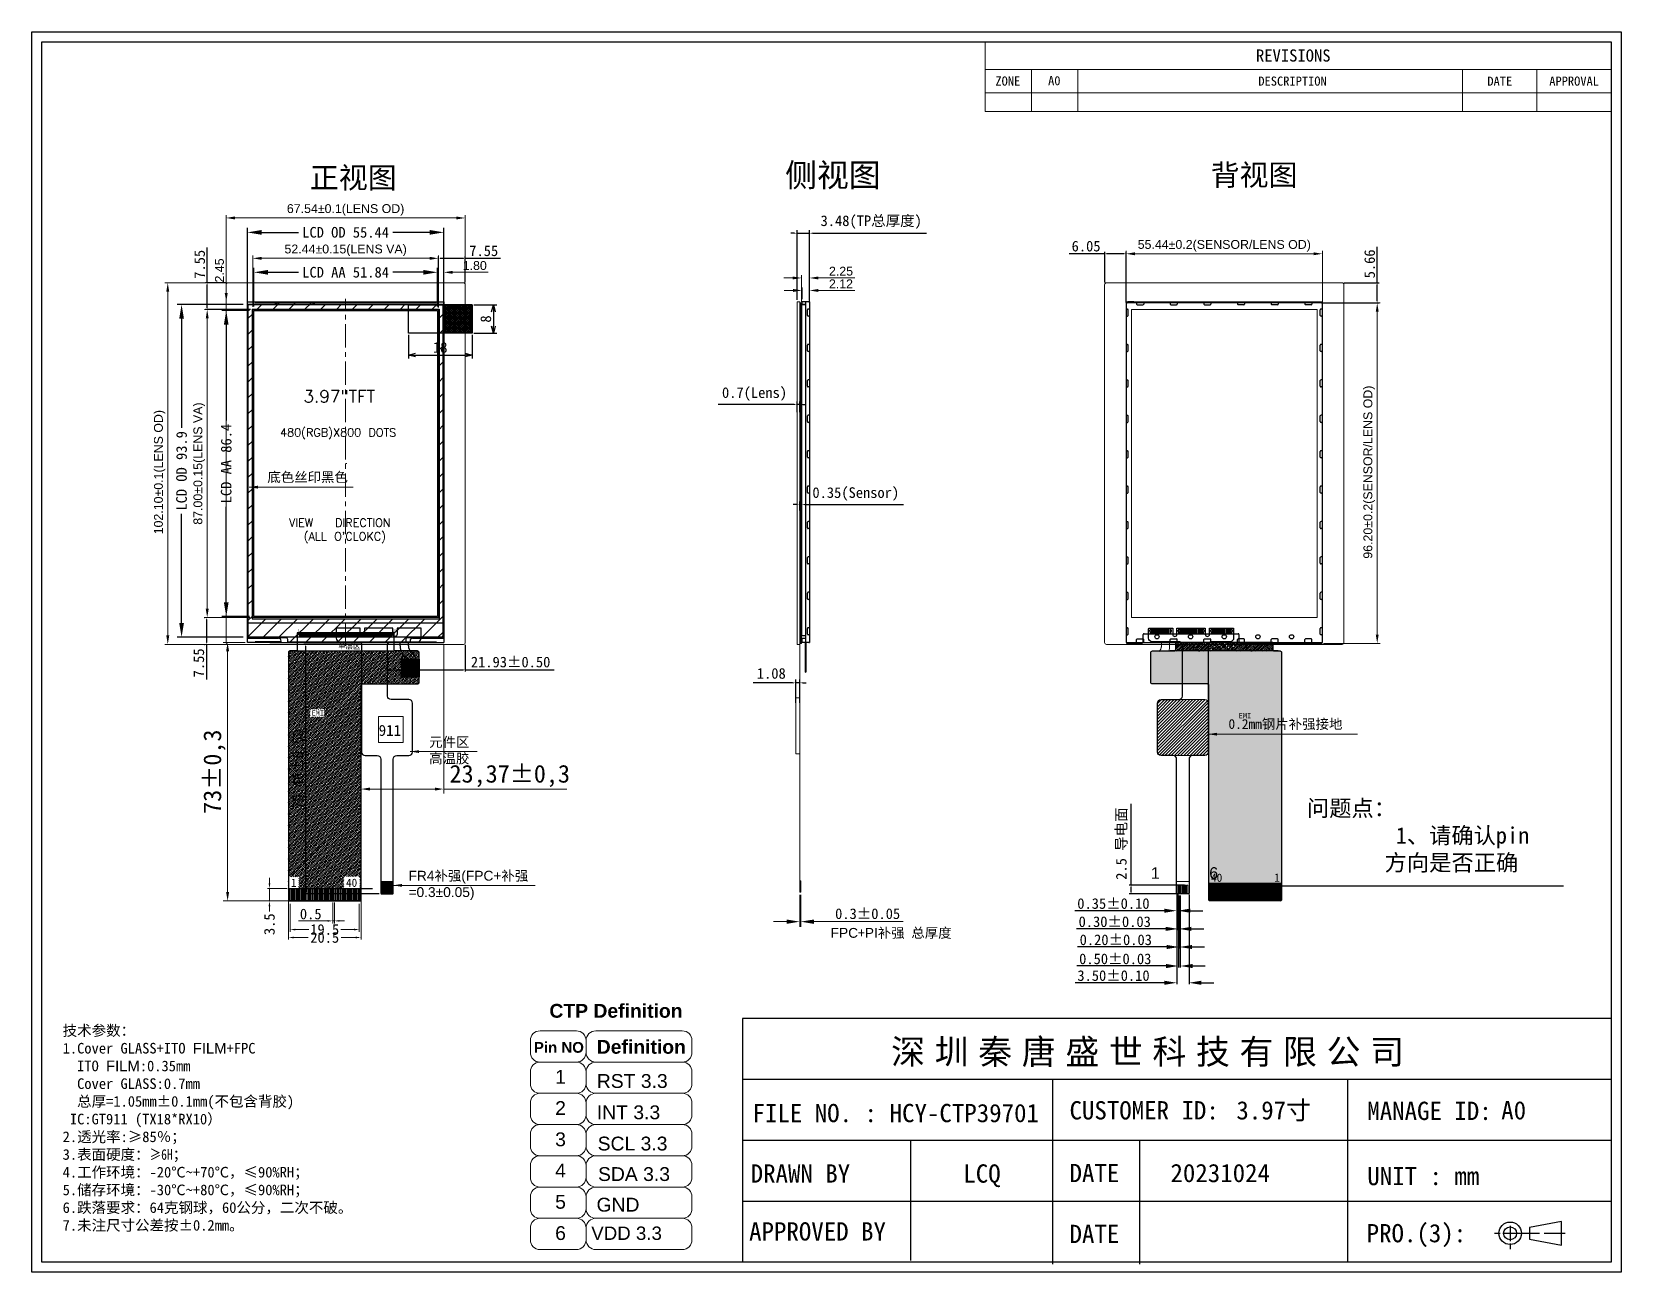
# Model space of a CAD drawing. Header units: millimetres. Extents: x 41784 to 43191, y -4854 to -4504.
# Drawn here: x 42741.8 to 43190.6, y -4854.3 to -4504 of the extents above; entities that cross this region are included whole.
import ezdxf
from ezdxf.lldxf.tags import DXFTag

# ---------------------------------------------------------------- set-up
doc = ezdxf.new("R2010")
doc.units = ezdxf.units.MM
doc.header["$MEASUREMENT"] = 0
doc.header["$PDMODE"] = 3
doc.header["$PDSIZE"] = 0.3125
doc.linetypes.add('CENTER', pattern=[50.8, 31.75, -6.35, 6.35, -6.35])
doc.linetypes.add('PHANTOM', pattern=[30.1625, 19.05, -1.5875, 3.175, -1.5875, 3.175, -1.5875])
doc.layers.get('0').update_dxf_attribs({"linetype": 'CONTINUOUS'})
doc.layers.get('Defpoints').update_dxf_attribs({"linetype": 'CONTINUOUS'})
for name, color, linetype in [('BL', 7, 'CONTINUOUS'), ('COVER LENS', 6, 'CONTINUOUS'), ('DEFAULT_3', 7, 'PHANTOM'), ('FPC', 3, 'CONTINUOUS'), ('ITO', 3, 'CONTINUOUS'), ('LCD', 130, 'CONTINUOUS'), ('LCD-FPC', 30, 'CONTINUOUS'), ('sensor OD', 7, 'CONTINUOUS')]:
    doc.layers.add(name, color=color, linetype=linetype)
for name, color, linetype, lineweight in [('center', 6, 'CENTER', 9), ('DIM', 4, 'CONTINUOUS', 9), ('dim-标注', 3, 'CONTINUOUS', 9), ('Dimension', 3, 'CONTINUOUS', 5), ('DIM（标注）', 3, 'CONTINUOUS', 9), ('图框', 2, 'CONTINUOUS', 25), ('背胶', 2, 'CONTINUOUS', 18)]:
    doc.layers.add(name, color=color, linetype=linetype, lineweight=lineweight)
doc.styles.add('AAAAAA', font='arial.ttf')
doc.styles.add('Arial', font='arial.ttf', dxfattribs={"height": 2.5})
doc.styles.add('ROMANS', font='romans.shx', dxfattribs={"width": 0.8, "bigfont": 'hztxt.shx'})
doc.styles.get("Standard").update_dxf_attribs({"font": 'simhei.ttf', "height": 3})
doc.styles.add('STYLE1', font='kaiu.ttf', dxfattribs={"bigfont": 'hztxt.shx'})
doc.styles.add('TITLE', font='arial.ttf')
doc.styles.add('TXT', font='txt.shx', dxfattribs={"bigfont": 'gbcbig.shx'})
doc.styles.add('宋', font='simsun.ttc')
doc.styles.add('宋体', font='', dxfattribs={"height": 3})
doc.styles.add('工程', font='')
doc.styles.add('样式 1', font='arial.ttf', dxfattribs={"height": 3})
doc.styles.add('黑体', font='simhei.ttf', dxfattribs={"width": 0.9})
doc.styles.get('宋体').set_extended_font_data('SimSun')
doc.styles.get('工程').set_extended_font_data('SimSun')
tags = doc.linetypes.add('DASHDOT', pattern=[70, 31, -13, 13, -13]).pattern_tags.tags
tags[10:11] = [DXFTag(74, 4), DXFTag(75, 0), DXFTag(340, '0'), DXFTag(46, 0.0), DXFTag(50, 0.0), DXFTag(44, 0.0), DXFTag(45, 0.0)]
tags[8:9] = [DXFTag(74, 4), DXFTag(75, 0), DXFTag(340, '0'), DXFTag(46, 0.0), DXFTag(50, 0.0), DXFTag(44, 0.0), DXFTag(45, 0.0)]
tags[6:7] = [DXFTag(74, 4), DXFTag(75, 0), DXFTag(340, '0'), DXFTag(46, 0.0), DXFTag(50, 0.0), DXFTag(44, 0.0), DXFTag(45, 0.0)]
tags[4:5] = [DXFTag(74, 4), DXFTag(75, 0), DXFTag(340, '0'), DXFTag(46, 0.0), DXFTag(50, 0.0), DXFTag(44, 0.0), DXFTag(45, 0.0)]
doc.dimstyles.new('0.7', dxfattribs={"dimscale": 0.7, "dimtxt": 2, "dimasz": 2, "dimexe": 1, "dimexo": 0.625, "dimtad": 1, "dimdsep": 46, "dimtxsty": '宋体', "dimcen": 0, "dimclrd": 256, "dimclre": 256, "dimclrt": 256, "dimadec": 0, "dimazin": 0, "dimtfac": 1, "dimtmove": 0, "dimatfit": 0, "dimfxl": 1, "dimlwd": 15, "dimlwe": 15, "dimarcsym": 0})
doc.dimstyles.new('1.4', dxfattribs={"dimtxt": 2, "dimasz": 1.5, "dimexe": 0.6, "dimexo": 0.8, "dimtad": 0, "dimzin": 9, "dimdsep": 46, "dimtxsty": 'TXT', "dimcen": 0.5, "dimclrd": 3, "dimclre": 3, "dimclrt": 4, "dimazin": 2, "dimtfac": 1, "dimtmove": 0, "dimatfit": 3, "dimfxl": 1, "dimlwd": 13, "dimlwe": 5, "dimarcsym": 0})
doc.dimstyles.new('ISO-25$0', dxfattribs={"dimtxt": 5, "dimasz": 2.5, "dimexe": 0.8, "dimexo": 0.8, "dimtad": 1, "dimzin": 1, "dimdsep": 46, "dimtxsty": 'Arial', "dimcen": 0, "dimclrd": 256, "dimclre": 256, "dimadec": 0, "dimazin": 0, "dimtfac": 1, "dimtofl": 0, "dimtmove": 0, "dimatfit": 3, "dimfxl": 1, "dimtolj": 1, "dimlwd": 13, "dimlwe": 13, "dimarcsym": 0})
doc.dimstyles.new('ISO-25$7', dxfattribs={"dimscale": 0.5, "dimtxt": 2.5, "dimasz": 2, "dimexe": 0.65, "dimexo": 0, "dimtad": 0, "dimdsep": 46, "dimtxsty": 'TITLE', "dimcen": 1.6, "dimclrd": 7, "dimclre": 73, "dimclrt": 7, "dimazin": 0, "dimtfac": 1, "dimtofl": 0, "dimtmove": 0, "dimatfit": 0, "dimfxl": 1, "dimtolj": 1, "dimlwd": 9, "dimlwe": 9, "dimarcsym": 0})
doc.dimstyles.new('ISO-25_WS', dxfattribs={"dimscale": 1.8, "dimtxt": 5, "dimasz": 2.5, "dimexe": 1.25, "dimexo": 0.625, "dimtad": 1, "dimdsep": 46, "dimtxsty": 'Standard', "dimcen": 2.5, "dimadec": 0, "dimazin": 0, "dimtfac": 1, "dimtmove": 0, "dimatfit": 3, "dimfxl": 1, "dimtolj": 1, "dimtzin": 0, "dimarcsym": 0})
doc.dimstyles.new('PHW字高4.0 四位数', dxfattribs={"dimtxt": 4, "dimasz": 4, "dimexe": 1.25, "dimexo": 1.2, "dimtad": 0, "dimdec": 4, "dimzin": 9, "dimdsep": 46, "dimtxsty": '宋体', "dimcen": 1.5, "dimadec": 0, "dimazin": 2, "dimtfac": 1, "dimtdec": 4, "dimtmove": 0, "dimatfit": 3, "dimfxl": 1, "dimtolj": 1, "dimarcsym": 0})
doc.dimstyles.get("Standard").update_dxf_attribs({"dimtxt": 0.18, "dimasz": 0.18, "dimexe": 0.18, "dimexo": 0.0625, "dimgap": 0.09, "dimtad": 0, "dimtih": 1, "dimtoh": 1, "dimdec": 4, "dimzin": 0, "dimdsep": 46, "dimtxsty": 'Standard', "dimcen": 0.09, "dimadec": 0, "dimazin": 0, "dimtfac": 1, "dimtdec": 4, "dimtofl": 0, "dimtmove": 0, "dimatfit": 3, "dimfxl": 1, "dimtolj": 1, "dimtzin": 0, "dimarcsym": 0})
doc.dimstyles.new('STANDARD$0', dxfattribs={"dimtxt": 3.5, "dimasz": 3.5, "dimexe": 0.4, "dimexo": 0.4, "dimgap": 0.4, "dimtad": 1, "dimzin": 0, "dimdsep": 46, "dimtxsty": '宋体', "dimcen": 0, "dimadec": 0, "dimazin": 0, "dimtfac": 1, "dimtofl": 0, "dimtmove": 0, "dimatfit": 3, "dimfxl": 1, "dimtolj": 1, "dimtzin": 0, "dimarcsym": 0})
doc.dimstyles.new('样式1', dxfattribs={"dimtxt": 2.5, "dimasz": 2, "dimexe": 1, "dimexo": 0.5, "dimtad": 1, "dimrnd": 0.01, "dimdsep": 46, "dimtxsty": '宋体', "dimblk": 'OPEN30', "dimcen": 2.5, "dimclrd": 4, "dimclre": 4, "dimclrt": 4, "dimazin": 0, "dimtfac": 1, "dimtmove": 0, "dimatfit": 1, "dimldrblk": 'OPEN30', "dimfxl": 1, "dimarcsym": 0})

msp = doc.modelspace()

# ---------------------------------------------------------------- texts
at = {"color": 30, "style": '黑体'}
for s, height, p in [('单层区', 1.5, (42828.311, -4678.292)), ('EMI', 1.5, (42820.8, -4697.137)), ('1', 2.315, (42814.956, -4745.496)), ('40', 2.3155, (42830.532, -4745.496))]:
    msp.add_text(s, height=height, dxfattribs=at).set_placement(p)
at = {"color": 3}
msp.add_text('911', height=3.1221, dxfattribs=at).set_placement((42839.74, -4702.87))
at = {"color": 7, "style": 'Arial'}
msp.add_text(' 深 圳 秦 唐 盛 世 科 技 有 限 公 司', height=7.01715, dxfattribs=at).set_placement((42981.73, -4795.575))
at = {"style": '宋体'}
for s, height, p in [('CUSTOMER ID:', 5.16309, (43034.816, -4811.187)), ('MANAGE ID:', 5.1631, (43118.897, -4811.343)), ('FILE NO. : ', 5.16309, (42945.316, -4811.962)), ('DRAWN BY', 5.1631, (42944.782, -4829.038)), ('DATE', 5.1631, (43034.825, -4828.895)), ('DATE', 5.1631, (43034.825, -4828.895)), ('UNIT : mm', 5.1631, (43118.897, -4829.745)), ('APPROVED BY', 5.16309, (42944.342, -4845.389)), ('DATE', 5.1631, (43034.825, -4846.105)), ('PRO.(3):', 5.1631, (43118.713, -4845.883))]:
    msp.add_text(s, height=height, dxfattribs=at).set_placement(p)
at = {"color": 4, "style": '宋体'}
for s, height, p in [('3.97寸', 5.1631, (43081.925, -4811.187)), ('A0', 5.1631, (43156.716, -4811.187)), ('HCY-CTP39701', 5.16309, (42984.034, -4811.962)), ('LCQ', 5.1631, (43004.838, -4829.038)), ('20231024', 5.1631, (43063.316, -4828.895))]:
    msp.add_text(s, height=height, dxfattribs=at).set_placement(p)
at = {"attachment_point": 1}
for s, insert, char_height, width in [('{\\fSimSun|b0|i0|c134|p54;正视图}', (42820.334, -4542.203), 5.98556, 24.40042), ('{\\fSimSun|b0|i0|c134|p54;侧视图}', (42954.52, -4541.188), 6.58411, 128.45945), ('{\\fSimSun|b0|i0|c134|p54;背视图}', (43074.674, -4541.444), 5.98556, 24.40042), ('{\\fSimSun|b0|i0|c134|p54;\\C1;问题点：\\P        1、请确认pin\\P       方向是否正确}', (43101.848, -4720.983), 4.60888, 186.22479)]:
    msp.add_mtext(s, dxfattribs=dict(at, insert=insert, char_height=char_height, width=width))
at = {"layer": 'DIM', "char_height": 2.7783, "width": 39.4889, "attachment_point": 4, "style": 'AAAAAA'}
for s, insert in [('{\\fSimHei|b0|i0|c134|p2;底色丝印黑色}', (42808.326, -4629.923)), ('{\\fSimSun|b0|i0|c134|p54;0.2mm钢片补强接地}', (43079.688, -4699.663)), ('{\\fSimHei|b0|i0|c134|p2;元件区\\P高温胶}', (42853.992, -4707.081)), ('FR4补强(FPC+补强=0.3%%P0.05)', (42848.171, -4745.088, -31.468)), ('FPC{\\fSimSun|b0|i0|c134|p34;+}PI{\\fSimSun|b0|i0|c134|p34;补强 总厚度}', (42967.359, -4758.663))]:
    msp.add_mtext(s, dxfattribs=dict(at, insert=insert))
at = {"layer": 'DIM', "color": 1, "lineweight": 0, "char_height": 3.25464, "width": 6.60497, "attachment_point": 1, "style": '宋体'}
for s, insert in [('{\\fArial|b0|i0|c0|p34;1}', (43057.786, -4739.969)), ('{\\fArial|b0|i0|c0|p34;6}', (43074.271, -4739.956))]:
    msp.add_mtext(s, dxfattribs=dict(at, insert=insert))
at = {"layer": 'DIM', "lineweight": 0, "style": '宋体'}
for s, insert, char_height, width, attachment_point in [('{\\fArial|b1|i0|c0|p34;CTP Definition}', (42887.957, -4778.558), 3.90647, 41.26587, 1), ('{\\fArial|b1|i0|c0|p34;Definition}', (42901.329, -4788.725), 3.90647, 26.08827, 1), ('{\\fArial|b1|i0|c0|p34;Pin\\fArial|b1|i0|c134|p34; \\fArial|b1|i0|c0|p34;NO\\fArial|b1|i0|c134|p34; }', (42883.571, -4789.321), 3.03264, 14.56666, 1), ('{\\fArial|b0|i0|c0|p34;1}', (42889.579, -4797.199), 3.90647, 7.92779, 1), ('{\\fArial|b0|i0|c0|p32;RST \\fArial|b0|i0|c186|p32;3.3}', (42901.34, -4802.338), 3.90647, 26.37488, 7), ('{\\fArial|b0|i0|c0|p34;2}', (42889.579, -4806.024), 3.90647, 7.92779, 1), ('{\\fArial|b0|i0|c0|p32;INT \\fArial|b0|i0|c186|p32;3.3}', (42901.34, -4811.18), 3.90647, 26.37488, 7), ('{\\fArial|b0|i0|c0|p34;3}', (42889.579, -4814.849), 3.90647, 7.92779, 1), ('{\\fArial|b0|i0|c0|p32;SCL \\fArial|b0|i0|c186|p32;3.3}', (42901.574, -4820.007), 3.90647, 26.37488, 7), ('{\\fArial|b0|i0|c0|p34;4}', (42889.579, -4823.674), 3.90647, 7.92779, 1), ('{\\fArial|b0|i0|c0|p32;SDA \\fArial|b0|i0|c186|p32;3.3}', (42901.683, -4828.623), 3.90647, 26.37488, 7), ('{\\fArial|b0|i0|c0|p34;5}', (42889.579, -4832.499), 3.90647, 7.92779, 1), ('{\\fArial|b0|i0|c0|p32;GND}', (42901.267, -4837.269), 3.90647, 26.37488, 7), ('{\\fArial|b0|i0|c0|p34;6}', (42889.579, -4841.328), 3.90647, 7.92779, 1), ('{\\fArial|b0|i0|c0|p32;\\H1.029x;VDD \\fArial|b0|i0|c186|p32;3.3}', (42899.775, -4845.263), 3.672, 26.37488, 7)]:
    msp.add_mtext(s, dxfattribs=dict(at, insert=insert, char_height=char_height, width=width, attachment_point=attachment_point))
at = {"layer": 'dim-标注', "color": 0, "lineweight": -3, "insert": (42750.517, -4784.572), "char_height": 3, "width": 164.57782, "attachment_point": 1, "style": '宋'}
msp.add_mtext('{\\C4;技术参数：\\P1.Cover GLASS+ITO \\A1;\\fArial|b0|i0|c0|p34;FILM\\A0;\\fSimSun|b0|i0|c134|p2;+FPC\\P  ITO \\A1;\\fArial|b0|i0|c0|p34;FILM\\A0;\\fSimSun|b0|i0|c134|p2;:0.35mm\\P  Cover GLASS:0.7mm \\P  总厚=1.05mm%%P0.1mm(不包含背胶)\\P IC:GT911 (TX18*RX10）\\P2.透光率:≥85％；\\P3.表面硬度：\\W0.8;≥6H\\W1;；\\P4.工作环境：-20℃~+70℃，≤90%RH；\\P5.储存环境：-30℃~+80℃，≤90%RH；\\P6.\\fnsimsun|b0|i0|c134|p49;跌落要求：64克钢球，60公分，二次不破。\\fSimSun|b0|i0|c134|p2;\\P7.未注尺寸公差按±0.2mm。}', dxfattribs=at)
at = {"layer": 'FPC', "style": 'ROMANS'}
for s, p in [('A', (42848.814, -4682.432)), ('A', (42848.814, -4685.404)), ('k', (42849.824, -4682.432)), ('k', (42849.824, -4685.404))]:
    msp.add_text(s, height=0.32, dxfattribs=at).set_placement(p)
at = {"layer": 'LCD', "color": 2, "attachment_point": 7, "style": '宋体'}
for s, insert, char_height in [('{\\fTXT.SHX|b0|i0|c134|p0;3.97"TFT}', (42818.509, -4608.695), 3.47047), ('{\\fTXT.SHX|b0|i0|c134|p0;480(RGB)X800 DOTS}', (42811.897, -4619.096), 2.31364), ("{\\fTXT.SHX|b0|i0|c134|p0;VIEW   DIRECTION\\P  (ALL O'CLOKC)}", (42814.429, -4648.441), 2.31364)]:
    msp.add_mtext(s, dxfattribs=dict(at, insert=insert, char_height=char_height))
at = {"layer": '图框', "lineweight": 5, "width": 14.99501, "attachment_point": 5, "style": '宋体'}
for s, insert, char_height in [('{\\C2;REVISIONS}', (43097.995, -4510.742), 3.44064), ('ZONE', (43017.399, -4517.94), 2.5805), ('A0', (43030.519, -4517.83), 2.5805), ('DESCRIPTION', (43097.788, -4517.958), 2.58048), ('DATE', (43156.303, -4517.958), 2.5805), ('APPROVAL', (43177.294, -4517.958), 2.5805)]:
    msp.add_mtext(s, dxfattribs=dict(at, insert=insert, char_height=char_height))

# ---------------------------------------------------------------- blocks, each defined once
blk = doc.blocks.new('*D260')
at = {"layer": 'Defpoints', "color": 0, "ltscale": 2}
for p in [(42957.92, -4609.28), (42957.92, -4612.61), (42958.62, -4612.61)]:
    blk.add_point(p, dxfattribs=at)
at = {"layer": 'DIM', "color": 0, "lineweight": -2, "ltscale": 2}
for p, q in [((42957.92, -4611.48), (42957.92, -4608.38)), ((42958.62, -4611.48), (42958.62, -4608.38)), ((42957.02, -4609.28), (42935.62, -4609.28)), ((42958.62, -4609.28), (42957.92, -4609.28)), ((42959.52, -4609.28), (42960.42, -4609.28))]:
    blk.add_line(p, q, dxfattribs=at)
at = {"layer": 'DIM', "color": 0, "ltscale": 2}
for points in [[(42957.02, -4609.13), (42957.02, -4609.43), (42957.92, -4609.28)], [(42959.52, -4609.13), (42959.52, -4609.43), (42958.62, -4609.28)]]:
    blk.add_solid(points, dxfattribs=at)
at = {"layer": 'DIM', "color": 0, "ltscale": 2, "insert": (42945.87, -4606.31), "char_height": 3, "attachment_point": 5}
blk.add_mtext('\\A1;0.7(Lens)', dxfattribs=at)
blk = doc.blocks.new('*D261')
at = {"layer": 'Defpoints', "color": 0, "ltscale": 2}
for p in [(42958.62, -4640.38), (42959.17, -4637.52), (42959.17, -4640.38)]:
    blk.add_point(p, dxfattribs=at)
at = {"layer": 'DIM', "color": 0, "lineweight": -2, "ltscale": 2}
for p, q in [((42957.72, -4637.52), (42956.82, -4637.52)), ((42958.62, -4639.25), (42958.62, -4636.62)), ((42958.62, -4637.52), (42959.17, -4637.52)), ((42959.17, -4639.25), (42959.17, -4636.62)), ((42960.07, -4637.52), (42987.95, -4637.52))]:
    blk.add_line(p, q, dxfattribs=at)
at = {"layer": 'DIM', "color": 0, "ltscale": 2}
for points in [[(42957.72, -4637.37), (42957.72, -4637.67), (42958.62, -4637.52)], [(42960.07, -4637.37), (42960.07, -4637.67), (42959.17, -4637.52)]]:
    blk.add_solid(points, dxfattribs=at)
at = {"layer": 'DIM', "color": 0, "ltscale": 2, "insert": (42974.46, -4634.55), "char_height": 3, "attachment_point": 5}
blk.add_mtext('\\A1;0.35(Sensor)', dxfattribs=at)
blk = doc.blocks.new('*D262')
at = {"layer": 'Defpoints', "color": 0}
for p in [(42958.62, -4746.97), (42958.92, -4746.97), (42958.62, -4755.33)]:
    blk.add_point(p, dxfattribs=at)
at = {"layer": 'DIM', "lineweight": 13}
for p, q in [((42958.62, -4747.77), (42958.62, -4756.83)), ((42958.92, -4747.77), (42958.92, -4756.83)), ((42954.92, -4755.33), (42951.22, -4755.33)), ((42962.62, -4755.33), (42987.8, -4755.33))]:
    blk.add_line(p, q, dxfattribs=at)
at = {"layer": 'DIM'}
for points in [[(42954.92, -4754.72), (42954.92, -4755.95), (42958.62, -4755.33)], [(42962.62, -4754.72), (42962.62, -4755.95), (42958.92, -4755.33)]]:
    blk.add_solid(points, dxfattribs=at)
at = {"layer": 'DIM', "color": 0, "insert": (42977.81, -4753.1), "char_height": 3, "attachment_point": 5, "style": '样式 1'}
blk.add_mtext('\\A1;{\\fSimSun|b0|i0|c134|p34;0.3%%p0.05}', dxfattribs=at)
blk = doc.blocks.new('*D263')
at = {"layer": 'Defpoints', "color": 0, "ltscale": 2}
for p in [(42961.4, -4560.89), (42957.92, -4580.8), (42961.4, -4581.05)]:
    blk.add_point(p, dxfattribs=at)
at = {"layer": 'DIM', "color": 0, "lineweight": -2, "ltscale": 2}
for p, q in [((42957.02, -4560.89), (42956.12, -4560.89)), ((42957.92, -4579.67), (42957.92, -4559.99)), ((42957.92, -4560.89), (42961.4, -4560.89)), ((42961.4, -4579.93), (42961.4, -4559.99)), ((42962.3, -4560.89), (42994.45, -4560.89))]:
    blk.add_line(p, q, dxfattribs=at)
at = {"layer": 'DIM', "color": 0, "ltscale": 2}
for points in [[(42957.02, -4560.74), (42957.02, -4561.04), (42957.92, -4560.89)], [(42962.3, -4560.74), (42962.3, -4561.04), (42961.4, -4560.89)]]:
    blk.add_solid(points, dxfattribs=at)
at = {"layer": 'DIM', "color": 0, "ltscale": 2, "insert": (42978.82, -4557.77), "char_height": 3, "attachment_point": 5}
blk.add_mtext('\\A1;3.48(TP总厚度)', dxfattribs=at)
blk = doc.blocks.new('*D264')
at = {"layer": 'Defpoints', "color": 0}
for p in [(43050.78, -4566.7), (43050.78, -4581.09), (43106.22, -4581.31)]:
    blk.add_point(p, dxfattribs=at)
at = {"layer": 'DIM', "lineweight": 13}
for p, q in [((43050.78, -4580.29), (43050.78, -4565.9)), ((43103.72, -4566.7), (43053.28, -4566.7)), ((43106.22, -4580.51), (43106.22, -4565.9))]:
    blk.add_line(p, q, dxfattribs=at)
at = {"layer": 'DIM'}
for points in [[(43053.28, -4566.29), (43053.28, -4567.12), (43050.78, -4566.7)], [(43103.72, -4566.29), (43103.72, -4567.12), (43106.22, -4566.7)]]:
    blk.add_solid(points, dxfattribs=at)
at = {"layer": 'DIM', "color": 0, "insert": (43078.51, -4564.44), "char_height": 2.5, "attachment_point": 5, "style": 'Arial'}
blk.add_mtext('\\A1;55.44%%P0.2(SENSOR/LENS OD)', dxfattribs=at)
blk = doc.blocks.new('*D265')
at = {"layer": 'Defpoints', "color": 0}
for p in [(43105.52, -4580.57), (43105.73, -4676.76), (43121.7, -4676.76)]:
    blk.add_point(p, dxfattribs=at)
at = {"layer": 'DIM', "lineweight": 13}
for p, q in [((43106.32, -4580.57), (43122.5, -4580.57)), ((43121.7, -4583.07), (43121.7, -4674.26)), ((43106.53, -4676.76), (43122.5, -4676.76))]:
    blk.add_line(p, q, dxfattribs=at)
at = {"layer": 'DIM'}
for points in [[(43121.28, -4583.07), (43122.11, -4583.07), (43121.7, -4580.57)], [(43121.28, -4674.26), (43122.11, -4674.26), (43121.7, -4676.76)]]:
    blk.add_solid(points, dxfattribs=at)
at = {"layer": 'DIM', "color": 0, "insert": (43119.43, -4628.38), "char_height": 2.5, "attachment_point": 5, "rotation": 90, "style": 'Arial'}
blk.add_mtext('\\A1;96.20%%P0.2(SENSOR/LENS OD)', dxfattribs=at)
blk = doc.blocks.new('*D278')
at = {"layer": 'Defpoints', "color": 0, "ltscale": 2}
for p in [(42957.54, -4687.88), (42957.54, -4694.62), (42958.62, -4694.62)]:
    blk.add_point(p, dxfattribs=at)
at = {"layer": '背胶', "color": 0, "lineweight": -2, "ltscale": 2}
for p, q in [((42956.64, -4687.88), (42945.47, -4687.88)), ((42957.54, -4693.49), (42957.54, -4686.98)), ((42958.62, -4687.88), (42957.54, -4687.88)), ((42958.62, -4693.49), (42958.62, -4686.98)), ((42959.52, -4687.88), (42960.42, -4687.88))]:
    blk.add_line(p, q, dxfattribs=at)
at = {"layer": '背胶', "color": 0, "ltscale": 2}
for points in [[(42956.64, -4687.73), (42956.64, -4688.03), (42957.54, -4687.88)], [(42959.52, -4687.73), (42959.52, -4688.03), (42958.62, -4687.88)]]:
    blk.add_solid(points, dxfattribs=at)
at = {"layer": '背胶', "color": 0, "ltscale": 2, "insert": (42950.61, -4685.24), "char_height": 3, "attachment_point": 5}
blk.add_mtext('\\A1;1.08', dxfattribs=at)
blk = doc.blocks.new('*D266')
at = {"layer": 'Defpoints', "color": 0}
for p in [(42856.63, -4567.99), (42804.19, -4582.46), (42856.63, -4582.46)]:
    blk.add_point(p, dxfattribs=at)
at = {"layer": 'DIM', "lineweight": 13}
for p, q in [((42804.19, -4581.66), (42804.19, -4567.19)), ((42806.69, -4567.99), (42854.13, -4567.99)), ((42856.63, -4581.66), (42856.63, -4567.19))]:
    blk.add_line(p, q, dxfattribs=at)
at = {"layer": 'DIM'}
for points in [[(42806.69, -4567.57), (42806.69, -4568.41), (42804.19, -4567.99)], [(42854.13, -4567.57), (42854.13, -4568.41), (42856.63, -4567.99)]]:
    blk.add_solid(points, dxfattribs=at)
at = {"layer": 'DIM', "color": 0, "insert": (42830.42, -4565.73), "char_height": 2.5, "attachment_point": 5, "style": 'Arial'}
blk.add_mtext('\\A1;52.44%%P0.15(LENS VA)', dxfattribs=at)
blk = doc.blocks.new('*D267')
at = {"layer": 'Defpoints', "color": 0}
for p in [(42864.18, -4556.59), (42796.64, -4575.41), (42864.18, -4575.41)]:
    blk.add_point(p, dxfattribs=at)
at = {"layer": 'DIM', "lineweight": 13}
for p, q in [((42796.64, -4574.61), (42796.64, -4555.79)), ((42799.14, -4556.59), (42861.68, -4556.59)), ((42864.18, -4574.61), (42864.18, -4555.79))]:
    blk.add_line(p, q, dxfattribs=at)
at = {"layer": 'DIM'}
for points in [[(42799.14, -4556.17), (42799.14, -4557), (42796.64, -4556.59)], [(42861.68, -4556.17), (42861.68, -4557), (42864.18, -4556.59)]]:
    blk.add_solid(points, dxfattribs=at)
at = {"layer": 'DIM', "color": 0, "insert": (42830.41, -4554.32), "char_height": 2.5, "attachment_point": 5, "style": 'Arial'}
blk.add_mtext('\\A1;67.54%%P0.1(LENS OD)', dxfattribs=at)
blk = doc.blocks.new('*D268')
at = {"layer": 'Defpoints', "color": 0}
for p in [(42804.19, -4582.46), (42791.33, -4669.46), (42804.19, -4669.46)]:
    blk.add_point(p, dxfattribs=at)
at = {"layer": 'DIM', "lineweight": 13}
for p, q in [((42803.39, -4582.46), (42790.53, -4582.46)), ((42791.33, -4584.96), (42791.33, -4666.96)), ((42803.39, -4669.46), (42790.53, -4669.46))]:
    blk.add_line(p, q, dxfattribs=at)
at = {"layer": 'DIM'}
for points in [[(42790.92, -4584.96), (42791.75, -4584.96), (42791.33, -4582.46)], [(42790.92, -4666.96), (42791.75, -4666.96), (42791.33, -4669.46)]]:
    blk.add_solid(points, dxfattribs=at)
at = {"layer": 'DIM', "color": 0, "insert": (42789.07, -4625.96), "char_height": 2.5, "attachment_point": 5, "rotation": 90, "style": 'Arial'}
blk.add_mtext('\\A1;87.00%%P0.15(LENS VA)', dxfattribs=at)
blk = doc.blocks.new('*D269')
at = {"layer": 'Defpoints', "color": 0}
for p in [(42797.14, -4574.91), (42780.19, -4677.01), (42803.15, -4677.01)]:
    blk.add_point(p, dxfattribs=at)
at = {"layer": 'DIM', "lineweight": 13}
for p, q in [((42796.34, -4574.91), (42779.39, -4574.91)), ((42780.19, -4577.41), (42780.19, -4674.51)), ((42802.35, -4677.01), (42779.39, -4677.01))]:
    blk.add_line(p, q, dxfattribs=at)
at = {"layer": 'DIM'}
for points in [[(42779.78, -4577.41), (42780.61, -4577.41), (42780.19, -4574.91)], [(42779.78, -4674.51), (42780.61, -4674.51), (42780.19, -4677.01)]]:
    blk.add_solid(points, dxfattribs=at)
at = {"layer": 'DIM', "color": 0, "insert": (42777.93, -4628.38), "char_height": 2.5, "attachment_point": 5, "rotation": 90, "style": 'Arial'}
blk.add_mtext('\\A1;102.10%%P0.1(LENS OD)', dxfattribs=at)
blk = doc.blocks.new('*D270')
at = {"layer": 'Defpoints', "color": 0}
for p in [(43065.07, -4747.26), (43065.42, -4747.26), (43065.07, -4752.24)]:
    blk.add_point(p, dxfattribs=at)
at = {"layer": 'DIM', "color": 0, "lineweight": -2}
for p, q in [((43065.07, -4747.66), (43065.07, -4752.64)), ((43065.42, -4747.66), (43065.42, -4752.64))]:
    blk.add_line(p, q, dxfattribs=at)
at = {"layer": 'DIM', "color": 4, "lineweight": -2}
for p, q in [((43061.57, -4752.24), (43036.35, -4752.24)), ((43068.92, -4752.24), (43072.42, -4752.24))]:
    blk.add_line(p, q, dxfattribs=at)
at = {"layer": 'DIM', "color": 4}
for points in [[(43061.57, -4751.65), (43061.57, -4752.82), (43065.07, -4752.24)], [(43068.92, -4751.65), (43068.92, -4752.82), (43065.42, -4752.24)]]:
    blk.add_solid(points, dxfattribs=at)
at = {"layer": 'DIM', "color": 4, "insert": (43047.21, -4750.23), "char_height": 3, "attachment_point": 5, "style": '宋体'}
blk.add_mtext('\\A1;0.35±0.10', dxfattribs=at)
blk = doc.blocks.new('*D271')
at = {"layer": 'Defpoints', "color": 0}
for p in [(43065.42, -4747.58), (43065.72, -4747.58), (43065.42, -4757.37)]:
    blk.add_point(p, dxfattribs=at)
at = {"layer": 'DIM', "color": 0, "lineweight": -2}
for p, q in [((43065.42, -4747.98), (43065.42, -4757.77)), ((43065.72, -4747.98), (43065.72, -4757.77))]:
    blk.add_line(p, q, dxfattribs=at)
at = {"layer": 'DIM', "color": 4, "lineweight": -2}
for p, q in [((43061.92, -4757.37), (43036.75, -4757.37)), ((43069.22, -4757.37), (43072.72, -4757.37))]:
    blk.add_line(p, q, dxfattribs=at)
at = {"layer": 'DIM', "color": 4}
for points in [[(43061.92, -4756.78), (43061.92, -4757.95), (43065.42, -4757.37)], [(43069.22, -4756.78), (43069.22, -4757.95), (43065.72, -4757.37)]]:
    blk.add_solid(points, dxfattribs=at)
at = {"layer": 'DIM', "color": 4, "insert": (43047.58, -4755.36), "char_height": 3, "attachment_point": 5, "style": '宋体'}
blk.add_mtext('\\A1;0.30±0.03', dxfattribs=at)
blk = doc.blocks.new('*D272')
at = {"layer": 'Defpoints', "color": 0}
for p in [(43065.72, -4747.58), (43065.92, -4747.58), (43065.72, -4762.48)]:
    blk.add_point(p, dxfattribs=at)
at = {"layer": 'DIM', "color": 0, "lineweight": -2}
for p, q in [((43065.72, -4747.98), (43065.72, -4762.88)), ((43065.92, -4747.98), (43065.92, -4762.88))]:
    blk.add_line(p, q, dxfattribs=at)
at = {"layer": 'DIM', "color": 4, "lineweight": -2}
for p, q in [((43062.22, -4762.48), (43037.05, -4762.48)), ((43069.42, -4762.48), (43072.92, -4762.48))]:
    blk.add_line(p, q, dxfattribs=at)
at = {"layer": 'DIM', "color": 4}
for points in [[(43062.22, -4761.9), (43062.22, -4763.07), (43065.72, -4762.48)], [(43069.42, -4761.9), (43069.42, -4763.07), (43065.92, -4762.48)]]:
    blk.add_solid(points, dxfattribs=at)
at = {"layer": 'DIM', "color": 4, "insert": (43047.88, -4760.47), "char_height": 3, "attachment_point": 5, "style": '宋体'}
blk.add_mtext('\\A1;0.20±0.03', dxfattribs=at)
blk = doc.blocks.new('*D273')
at = {"layer": 'Defpoints', "color": 0}
for p in [(43065.57, -4747.58), (43066.07, -4747.58), (43065.57, -4767.85)]:
    blk.add_point(p, dxfattribs=at)
at = {"layer": 'DIM', "color": 0, "lineweight": -2}
for p, q in [((43065.57, -4747.98), (43065.57, -4768.25)), ((43066.07, -4747.98), (43066.07, -4768.25))]:
    blk.add_line(p, q, dxfattribs=at)
at = {"layer": 'DIM', "color": 4, "lineweight": -2}
for p, q in [((43062.07, -4767.85), (43036.9, -4767.85)), ((43069.57, -4767.85), (43073.07, -4767.85))]:
    blk.add_line(p, q, dxfattribs=at)
at = {"layer": 'DIM', "color": 4}
for points in [[(43062.07, -4767.27), (43062.07, -4768.44), (43065.57, -4767.85)], [(43069.57, -4767.27), (43069.57, -4768.44), (43066.07, -4767.85)]]:
    blk.add_solid(points, dxfattribs=at)
at = {"layer": 'DIM', "color": 4, "insert": (43047.73, -4765.85), "char_height": 3, "attachment_point": 5, "style": '宋体'}
blk.add_mtext('\\A1;0.50±0.03', dxfattribs=at)
blk = doc.blocks.new('*D274')
at = {"layer": 'Defpoints', "color": 0}
for p in [(43065.07, -4747.26), (43068.57, -4747.28), (43065.07, -4772.59)]:
    blk.add_point(p, dxfattribs=at)
at = {"layer": 'DIM', "color": 0, "lineweight": -2}
for p, q in [((43065.07, -4747.66), (43065.07, -4772.99)), ((43068.57, -4747.68), (43068.57, -4772.99))]:
    blk.add_line(p, q, dxfattribs=at)
at = {"layer": 'DIM', "color": 4, "lineweight": -2}
for p, q in [((43061.57, -4772.59), (43036.4, -4772.59)), ((43072.07, -4772.59), (43075.57, -4772.59))]:
    blk.add_line(p, q, dxfattribs=at)
at = {"layer": 'DIM', "color": 4}
for points in [[(43061.57, -4772.01), (43061.57, -4773.17), (43065.07, -4772.59)], [(43072.07, -4772.01), (43072.07, -4773.17), (43068.57, -4772.59)]]:
    blk.add_solid(points, dxfattribs=at)
at = {"layer": 'DIM', "color": 4, "insert": (43047.23, -4770.58), "char_height": 3, "attachment_point": 5, "style": '宋体'}
blk.add_mtext('\\A1;3.50±0.10', dxfattribs=at)
blk = doc.blocks.new('*D279')
at = {"layer": 'Defpoints', "color": 0, "ltscale": 2}
for p in [(43052.19, -4744.98), (43067.89, -4744.98), (43067.89, -4747.48)]:
    blk.add_point(p, dxfattribs=at)
at = {"layer": 'DIM', "color": 0, "lineweight": -2, "ltscale": 2}
for p, q in [((43052.19, -4744.98), (43052.19, -4722.09)), ((43067.26, -4744.98), (43051.69, -4744.98)), ((43067.26, -4747.48), (43051.69, -4747.48)), ((43052.19, -4746.98), (43052.19, -4745.48))]:
    blk.add_line(p, q, dxfattribs=at)
at = {"layer": 'DIM', "color": 0, "ltscale": 2}
for points in [[(43052.1, -4745.48), (43052.27, -4745.48), (43052.19, -4744.98)], [(43052.1, -4746.98), (43052.27, -4746.98), (43052.19, -4747.48)]]:
    blk.add_solid(points, dxfattribs=at)
at = {"layer": 'DIM', "color": 0, "ltscale": 2, "insert": (43049.59, -4733.29), "char_height": 3, "attachment_point": 5, "rotation": 90}
blk.add_mtext('\\A1;2.5 导电面', dxfattribs=at)
blk = doc.blocks.new('*D275')
at = {"layer": 'Defpoints', "color": 0, "ltscale": 2}
for p in [(42819.14, -4677.01), (42833.2, -4677.01), (42840.55, -4747.48)]:
    blk.add_point(p, dxfattribs=at)
at = {"layer": 'DIM', "color": 0, "lineweight": -2, "ltscale": 2}
for p, q in [((42832.58, -4677.01), (42818.64, -4677.01)), ((42819.14, -4746.98), (42819.14, -4677.51)), ((42839.93, -4747.48), (42818.64, -4747.48))]:
    blk.add_line(p, q, dxfattribs=at)
at = {"layer": 'DIM', "color": 0, "ltscale": 2}
for points in [[(42819.06, -4677.51), (42819.23, -4677.51), (42819.14, -4677.01)], [(42819.06, -4746.98), (42819.23, -4746.98), (42819.14, -4747.48)]]:
    blk.add_solid(points, dxfattribs=at)
at = {"layer": 'DIM', "color": 0, "ltscale": 2, "insert": (42816.94, -4712.25), "char_height": 3, "attachment_point": 5, "rotation": 90}
blk.add_mtext('\\A1;70.46±0.50', dxfattribs=at)
blk = doc.blocks.new('*D276')
at = {"layer": 'Defpoints', "color": 0, "ltscale": 2}
for p in [(42842.25, -4679.93), (42864.18, -4676.51), (42864.18, -4684.22)]:
    blk.add_point(p, dxfattribs=at)
at = {"layer": 'DIM', "color": 0, "lineweight": -2, "ltscale": 2}
for p, q in [((42842.25, -4680.56), (42842.25, -4684.72)), ((42864.18, -4677.14), (42864.18, -4684.72)), ((42842.75, -4684.22), (42863.68, -4684.22)), ((42864.18, -4684.22), (42889.33, -4684.22))]:
    blk.add_line(p, q, dxfattribs=at)
at = {"layer": 'DIM', "color": 0, "ltscale": 2}
for points in [[(42842.75, -4684.14), (42842.75, -4684.31), (42842.25, -4684.22)], [(42863.68, -4684.14), (42863.68, -4684.31), (42864.18, -4684.22)]]:
    blk.add_solid(points, dxfattribs=at)
at = {"layer": 'DIM', "color": 0, "ltscale": 2, "insert": (42877, -4682.02), "char_height": 3, "attachment_point": 5}
blk.add_mtext('\\A1;21.93±0.50', dxfattribs=at)
blk = doc.blocks.new('*D277')
at = {"layer": 'Defpoints', "color": 0, "linetype": 'ByBlock', "ltscale": 2}
for p in [(42791.09, -4669.46), (42791.09, -4677.01), (42791.09, -4677.01)]:
    blk.add_point(p, dxfattribs=at)
at = {"layer": 'DIM', "color": 0, "linetype": 'ByBlock', "lineweight": -2, "ltscale": 2}
for p, q in [((42790.47, -4669.46), (42790.59, -4669.46)), ((42790.47, -4677.01), (42790.59, -4677.01))]:
    blk.add_line(p, q, dxfattribs=at)
at = {"layer": 'DIM', "color": 0, "lineweight": -2, "ltscale": 2}
for p, q in [((42791.09, -4669.96), (42791.09, -4676.51)), ((42791.09, -4677.01), (42791.09, -4686.97))]:
    blk.add_line(p, q, dxfattribs=at)
at = {"layer": 'DIM', "color": 0, "linetype": 'ByBlock', "ltscale": 2}
for points in [[(42791.01, -4669.96), (42791.18, -4669.96), (42791.09, -4669.46)], [(42791.01, -4676.51), (42791.18, -4676.51), (42791.09, -4677.01)]]:
    blk.add_solid(points, dxfattribs=at)
at = {"layer": 'DIM', "color": 0, "linetype": 'ByBlock', "ltscale": 2, "insert": (42788.97, -4682.24), "char_height": 3, "attachment_point": 5, "rotation": 90}
blk.add_mtext('\\A1;7.55', dxfattribs=at)
blk = doc.blocks.new('*D280')
at = {"layer": 'Defpoints', "color": 0, "linetype": 'ByBlock', "ltscale": 2}
for p in [(42864.18, -4567.99), (42864.18, -4575.41), (42856.63, -4582.46)]:
    blk.add_point(p, dxfattribs=at)
at = {"layer": 'DIM', "color": 0, "linetype": 'ByBlock', "lineweight": -2, "ltscale": 2}
for p, q in [((42856.63, -4581.84), (42856.63, -4567.49)), ((42864.18, -4574.79), (42864.18, -4567.49))]:
    blk.add_line(p, q, dxfattribs=at)
at = {"layer": 'DIM', "color": 0, "lineweight": -2, "ltscale": 2}
for p, q in [((42857.13, -4567.99), (42863.68, -4567.99)), ((42864.18, -4567.99), (42874.14, -4567.99))]:
    blk.add_line(p, q, dxfattribs=at)
at = {"layer": 'DIM', "color": 0, "linetype": 'ByBlock', "ltscale": 2}
for points in [[(42857.13, -4567.91), (42857.13, -4568.07), (42856.63, -4567.99)], [(42863.68, -4567.91), (42863.68, -4568.07), (42864.18, -4567.99)]]:
    blk.add_solid(points, dxfattribs=at)
at = {"layer": 'DIM', "color": 0, "linetype": 'ByBlock', "ltscale": 2, "insert": (42869.41, -4565.87), "char_height": 3, "attachment_point": 5}
blk.add_mtext('\\A1;7.55', dxfattribs=at)
blk = doc.blocks.new('*D281')
at = {"layer": 'Defpoints', "color": 0, "linetype": 'ByBlock', "ltscale": 2}
for p in [(42791.33, -4574.91), (42797.14, -4574.91), (42804.19, -4582.46)]:
    blk.add_point(p, dxfattribs=at)
at = {"layer": 'DIM', "color": 0, "lineweight": -2, "ltscale": 2}
for p, q in [((42791.33, -4574.91), (42791.33, -4564.95)), ((42791.33, -4581.96), (42791.33, -4575.41))]:
    blk.add_line(p, q, dxfattribs=at)
at = {"layer": 'DIM', "color": 0, "linetype": 'ByBlock', "lineweight": -2, "ltscale": 2}
for p, q in [((42796.52, -4574.91), (42790.83, -4574.91)), ((42803.57, -4582.46), (42790.83, -4582.46))]:
    blk.add_line(p, q, dxfattribs=at)
at = {"layer": 'DIM', "color": 0, "linetype": 'ByBlock', "ltscale": 2}
for points in [[(42791.25, -4575.41), (42791.42, -4575.41), (42791.33, -4574.91)], [(42791.25, -4581.96), (42791.42, -4581.96), (42791.33, -4582.46)]]:
    blk.add_solid(points, dxfattribs=at)
at = {"layer": 'DIM', "color": 0, "linetype": 'ByBlock', "ltscale": 2, "insert": (42789.21, -4569.68), "char_height": 3, "attachment_point": 5, "rotation": 90}
blk.add_mtext('\\A1;7.55', dxfattribs=at)
blk = doc.blocks.new('*D282')
at = {"layer": 'Defpoints', "color": 0, "linetype": 'ByBlock', "ltscale": 2}
for p in [(43111.78, -4574.91), (43121.7, -4574.91), (43105.52, -4580.57)]:
    blk.add_point(p, dxfattribs=at)
at = {"layer": 'DIM', "color": 0, "lineweight": -2, "ltscale": 2}
for p, q in [((43121.7, -4574.91), (43121.7, -4564.7)), ((43121.7, -4580.07), (43121.7, -4575.41))]:
    blk.add_line(p, q, dxfattribs=at)
at = {"layer": 'DIM', "color": 0, "linetype": 'ByBlock', "lineweight": -2, "ltscale": 2}
for p, q in [((43112.4, -4574.91), (43122.2, -4574.91)), ((43106.14, -4580.57), (43122.2, -4580.57))]:
    blk.add_line(p, q, dxfattribs=at)
at = {"layer": 'DIM', "color": 0, "linetype": 'ByBlock', "ltscale": 2}
for points in [[(43121.61, -4575.41), (43121.78, -4575.41), (43121.7, -4574.91)], [(43121.61, -4580.07), (43121.78, -4580.07), (43121.7, -4580.57)]]:
    blk.add_solid(points, dxfattribs=at)
at = {"layer": 'DIM', "color": 0, "linetype": 'ByBlock', "ltscale": 2, "insert": (43119.57, -4569.56), "char_height": 3, "attachment_point": 5, "rotation": 90}
blk.add_mtext('\\A1;5.66', dxfattribs=at)
blk = doc.blocks.new('*D283')
at = {"layer": 'Defpoints', "color": 0, "linetype": 'ByBlock', "ltscale": 2}
for p in [(43044.74, -4566.7), (43044.74, -4575.41), (43050.78, -4581.09)]:
    blk.add_point(p, dxfattribs=at)
at = {"layer": 'DIM', "color": 0, "lineweight": -2, "ltscale": 2}
for p, q in [((43044.74, -4566.7), (43034.74, -4566.7)), ((43050.28, -4566.7), (43045.24, -4566.7))]:
    blk.add_line(p, q, dxfattribs=at)
at = {"layer": 'DIM', "color": 0, "linetype": 'ByBlock', "lineweight": -2, "ltscale": 2}
for p, q in [((43044.74, -4574.79), (43044.74, -4566.2)), ((43050.78, -4580.46), (43050.78, -4566.2))]:
    blk.add_line(p, q, dxfattribs=at)
at = {"layer": 'DIM', "color": 0, "linetype": 'ByBlock', "ltscale": 2}
for points in [[(43045.24, -4566.62), (43045.24, -4566.79), (43044.74, -4566.7)], [(43050.28, -4566.62), (43050.28, -4566.79), (43050.78, -4566.7)]]:
    blk.add_solid(points, dxfattribs=at)
at = {"layer": 'DIM', "color": 0, "linetype": 'ByBlock', "ltscale": 2, "insert": (43039.49, -4564.56), "char_height": 3, "attachment_point": 5}
blk.add_mtext('\\A1;6.05', dxfattribs=at)
blk = doc.blocks.new('*D299')
at = {"lineweight": 13}
for p, q in [((42956.78, -4577.06), (42954.28, -4577.06)), ((42959.28, -4579.51), (42959.28, -4576.26)), ((42961.4, -4579.51), (42961.4, -4576.26)), ((42963.9, -4577.06), (42974.16, -4577.06))]:
    blk.add_line(p, q, dxfattribs=at)
for points in [[(42956.78, -4576.65), (42956.78, -4577.48), (42959.28, -4577.06)], [(42963.9, -4576.65), (42963.9, -4577.48), (42961.4, -4577.06)]]:
    blk.add_solid(points)
at = {"layer": 'Defpoints', "color": 0}
for p in [(42961.4, -4577.06), (42959.28, -4580.31), (42961.4, -4580.31)]:
    blk.add_point(p, dxfattribs=at)
at = {"color": 0, "insert": (42970.28, -4575.18), "char_height": 2.5, "attachment_point": 5, "style": 'Arial'}
blk.add_mtext('\\A1;2.12', dxfattribs=at)
blk = doc.blocks.new('*D289')
at = {"lineweight": 13}
for p, q in [((42796.71, -4577.81), (42796.71, -4567.51)), ((42796.71, -4585.26), (42796.71, -4587.76))]:
    blk.add_line(p, q, dxfattribs=at)
for points in [[(42796.29, -4577.81), (42797.12, -4577.81), (42796.71, -4580.31)], [(42796.29, -4585.26), (42797.12, -4585.26), (42796.71, -4582.76)]]:
    blk.add_solid(points)
at = {"layer": 'Defpoints', "color": 0}
for p in [(42796.71, -4580.31), (42796.71, -4580.31), (42796.71, -4582.76)]:
    blk.add_point(p, dxfattribs=at)
at = {"color": 0, "insert": (42794.8, -4571.41), "char_height": 2.5, "attachment_point": 5, "rotation": 90, "style": 'Arial'}
blk.add_mtext('\\A1;2.45', dxfattribs=at)
blk = doc.blocks.new('*D290')
at = {"lineweight": 13}
for p, q in [((42853.83, -4571.94), (42851.33, -4571.94)), ((42858.13, -4574.54), (42858.13, -4571.14)), ((42860.63, -4571.94), (42870.63, -4571.94))]:
    blk.add_line(p, q, dxfattribs=at)
for points in [[(42853.83, -4571.52), (42853.83, -4572.36), (42856.33, -4571.94)], [(42860.63, -4571.52), (42860.63, -4572.36), (42858.13, -4571.94)]]:
    blk.add_solid(points)
at = {"layer": 'Defpoints', "color": 0}
for p in [(42856.33, -4571.94), (42858.13, -4571.94), (42858.13, -4575.34)]:
    blk.add_point(p, dxfattribs=at)
at = {"color": 0, "insert": (42866.88, -4570.04), "char_height": 2.5, "attachment_point": 5, "style": 'Arial'}
blk.add_mtext('\\A1;1.80', dxfattribs=at)
blk = doc.blocks.new('*D300')
at = {"lineweight": 13}
for p, q in [((42959.15, -4580.25), (42959.15, -4572.73)), ((42961.4, -4580.25), (42961.4, -4572.73)), ((42956.65, -4573.53), (42954.15, -4573.53)), ((42963.9, -4573.53), (42974.2, -4573.53))]:
    blk.add_line(p, q, dxfattribs=at)
for points in [[(42956.65, -4573.12), (42956.65, -4573.95), (42959.15, -4573.53)], [(42963.9, -4573.12), (42963.9, -4573.95), (42961.4, -4573.53)]]:
    blk.add_solid(points)
at = {"layer": 'Defpoints', "color": 0}
for p in [(42961.4, -4573.53), (42959.15, -4581.05), (42961.4, -4581.05)]:
    blk.add_point(p, dxfattribs=at)
at = {"color": 0, "insert": (42970.3, -4571.63), "char_height": 2.5, "attachment_point": 5, "style": 'Arial'}
blk.add_mtext('\\A1;2.25', dxfattribs=at)
blk = doc.blocks.new('*D291')
at = {"layer": 'Defpoints', "color": 0}
for p in [(42826.76, -4749.48), (42827.26, -4749.48), (42826.76, -4755.11)]:
    blk.add_point(p, dxfattribs=at)
at = {"layer": 'DIM', "lineweight": 15}
for p, q in [((42826.76, -4749.92), (42826.76, -4755.81)), ((42827.26, -4749.92), (42827.26, -4755.81)), ((42825.36, -4755.11), (42817.15, -4755.11)), ((42827.26, -4755.11), (42826.76, -4755.11)), ((42828.66, -4755.11), (42830.06, -4755.11))]:
    blk.add_line(p, q, dxfattribs=at)
at = {"layer": 'DIM'}
for points in [[(42825.36, -4754.88), (42825.36, -4755.34), (42826.76, -4755.11)], [(42828.66, -4754.88), (42828.66, -4755.34), (42827.26, -4755.11)]]:
    blk.add_solid(points, dxfattribs=at)
at = {"layer": 'DIM', "insert": (42820.56, -4753.17), "char_height": 3, "attachment_point": 5, "style": '宋体'}
blk.add_mtext('0.5', dxfattribs=at)
blk = doc.blocks.new('*D292')
at = {"layer": 'Defpoints', "color": 0}
for p in [(42814.6, -4745.98), (42808.91, -4749.48), (42814.76, -4749.48)]:
    blk.add_point(p, dxfattribs=at)
at = {"layer": 'DIM（标注）', "color": 3, "lineweight": 13}
for p, q in [((42808.91, -4744.48), (42808.91, -4742.98)), ((42808.91, -4745.98), (42808.91, -4749.48)), ((42808.91, -4750.98), (42808.91, -4752.48))]:
    blk.add_line(p, q, dxfattribs=at)
at = {"layer": 'DIM（标注）', "color": 3, "lineweight": 5}
for p, q in [((42813.8, -4745.98), (42808.31, -4745.98)), ((42813.96, -4749.48), (42808.31, -4749.48))]:
    blk.add_line(p, q, dxfattribs=at)
at = {"layer": 'DIM（标注）', "color": 3}
for points in [[(42808.66, -4744.48), (42809.16, -4744.48), (42808.91, -4745.98)], [(42808.66, -4750.98), (42809.16, -4750.98), (42808.91, -4749.48)]]:
    blk.add_solid(points, dxfattribs=at)
at = {"layer": 'DIM（标注）', "color": 4, "insert": (42808.91, -4756.05), "char_height": 3, "attachment_point": 5, "rotation": 90, "style": '宋体'}
blk.add_mtext('3.5', dxfattribs=at)
blk = doc.blocks.new('*D293')
at = {"layer": 'Defpoints', "color": 0}
for p in [(42814.76, -4749.48), (42834.26, -4749.48), (42814.76, -4757.56)]:
    blk.add_point(p, dxfattribs=at)
at = {"layer": 'DIM（标注）', "color": 3, "lineweight": 5}
for p, q in [((42814.76, -4750.28), (42814.76, -4758.16)), ((42834.26, -4750.28), (42834.26, -4758.16))]:
    blk.add_line(p, q, dxfattribs=at)
at = {"layer": 'DIM（标注）', "color": 3, "lineweight": 13}
for p, q in [((42816.26, -4757.56), (42820, -4757.56)), ((42832.76, -4757.56), (42829.03, -4757.56))]:
    blk.add_line(p, q, dxfattribs=at)
at = {"layer": 'DIM（标注）', "color": 3}
for points in [[(42816.26, -4757.31), (42816.26, -4757.81), (42814.76, -4757.56)], [(42832.76, -4757.31), (42832.76, -4757.81), (42834.26, -4757.56)]]:
    blk.add_solid(points, dxfattribs=at)
at = {"layer": 'DIM（标注）', "color": 4, "insert": (42824.51, -4757.56), "char_height": 3, "attachment_point": 5, "style": '宋体'}
blk.add_mtext('19.5', dxfattribs=at)
blk = doc.blocks.new('*D284')
at = {"layer": 'Defpoints', "color": 0}
for p in [(42814.26, -4748.4), (42834.76, -4748.4), (42814.26, -4759.81)]:
    blk.add_point(p, dxfattribs=at)
at = {"layer": 'DIM（标注）', "color": 3, "lineweight": 5}
for p, q in [((42814.26, -4749.2), (42814.26, -4760.41)), ((42834.76, -4749.2), (42834.76, -4760.41))]:
    blk.add_line(p, q, dxfattribs=at)
at = {"layer": 'DIM（标注）', "color": 3, "lineweight": 13}
for p, q in [((42815.76, -4759.81), (42819.86, -4759.81)), ((42833.26, -4759.81), (42829.16, -4759.81))]:
    blk.add_line(p, q, dxfattribs=at)
at = {"layer": 'DIM（标注）', "color": 3}
for points in [[(42815.76, -4759.56), (42815.76, -4760.06), (42814.26, -4759.81)], [(42833.26, -4759.56), (42833.26, -4760.06), (42834.76, -4759.81)]]:
    blk.add_solid(points, dxfattribs=at)
at = {"layer": 'DIM（标注）', "color": 4, "insert": (42824.51, -4759.81), "char_height": 3, "attachment_point": 5, "style": '宋体'}
blk.add_mtext('20.5', dxfattribs=at)
blk = doc.blocks.new('*D285')
at = {"layer": 'Defpoints', "color": 0}
for p in [(42802.69, -4676.48), (42797.09, -4749.48), (42814.56, -4749.48)]:
    blk.add_point(p, dxfattribs=at)
at = {"layer": 'Dimension', "lineweight": 13}
for p, q in [((42802.07, -4676.48), (42795.84, -4676.48)), ((42797.09, -4678.98), (42797.09, -4746.98)), ((42813.94, -4749.48), (42795.84, -4749.48))]:
    blk.add_line(p, q, dxfattribs=at)
at = {"layer": 'Dimension'}
for points in [[(42796.67, -4678.98), (42797.51, -4678.98), (42797.09, -4676.48)], [(42796.67, -4746.98), (42797.51, -4746.98), (42797.09, -4749.48)]]:
    blk.add_solid(points, dxfattribs=at)
at = {"layer": 'Dimension', "color": 0, "insert": (42793.41, -4712.98), "char_height": 5, "attachment_point": 5, "rotation": 90, "style": 'STYLE1'}
blk.add_mtext('\\A1;73±0,3', dxfattribs=at)
blk = doc.blocks.new('*D286')
at = {"layer": 'Defpoints', "color": 0}
for p in [(42858.13, -4676.48), (42834.76, -4688.58), (42858.13, -4717.88)]:
    blk.add_point(p, dxfattribs=at)
at = {"layer": 'Dimension', "lineweight": 13}
for p, q in [((42858.13, -4677.11), (42858.13, -4719.13)), ((42834.76, -4689.21), (42834.76, -4719.13)), ((42837.26, -4717.88), (42855.63, -4717.88)), ((42858.13, -4717.88), (42892.88, -4717.88))]:
    blk.add_line(p, q, dxfattribs=at)
at = {"layer": 'Dimension'}
for points in [[(42837.26, -4717.47), (42837.26, -4718.3), (42834.76, -4717.88)], [(42855.63, -4717.47), (42855.63, -4718.3), (42858.13, -4717.88)]]:
    blk.add_solid(points, dxfattribs=at)
at = {"layer": 'Dimension', "color": 0, "insert": (42876.76, -4714.2), "char_height": 5, "attachment_point": 5, "style": 'STYLE1'}
blk.add_mtext('\\A1;23,37±0,3', dxfattribs=at)
blk = doc.blocks.new('_Open30')
at = {"color": 0, "linetype": 'ByBlock', "lineweight": -2}
for p, q in [((-1, 0.27), (0, 0)), ((0, 0), (-1, -0.27)), ((0, 0), (-1, 0))]:
    blk.add_line(p, q, dxfattribs=at)
blk = doc.blocks.new('*D287')
at = {"layer": 'Defpoints', "color": 0}
for p in [(42848.13, -4589.12), (42866.13, -4589.12), (42866.13, -4595.31)]:
    blk.add_point(p, dxfattribs=at)
at = {"layer": 'ITO', "color": 4, "linetype": 'ByBlock', "lineweight": -2}
for p, q in [((42848.13, -4589.62), (42848.13, -4596.31)), ((42866.13, -4589.62), (42866.13, -4596.31)), ((42850.13, -4595.31), (42864.13, -4595.31))]:
    blk.add_line(p, q, dxfattribs=at)
at = {"layer": 'ITO', "color": 4, "lineweight": -2, "xscale": 2, "yscale": 2, "zscale": 2, "rotation": 180}
blk.add_blockref('_Open30', (42848.13, -4595.31), dxfattribs=at)
at = {"layer": 'ITO', "color": 4, "lineweight": -2, "xscale": 2, "yscale": 2, "zscale": 2}
blk.add_blockref('_Open30', (42866.13, -4595.31), dxfattribs=at)
at = {"layer": 'ITO', "color": 4, "insert": (42857.13, -4593.18), "char_height": 3, "attachment_point": 5, "style": '宋体'}
blk.add_mtext('18', dxfattribs=at)
blk = doc.blocks.new('*D288')
at = {"layer": 'Defpoints', "color": 0}
for p in [(42866.13, -4581.12), (42866.13, -4589.12), (42872.14, -4589.12)]:
    blk.add_point(p, dxfattribs=at)
at = {"layer": 'ITO', "color": 4, "linetype": 'ByBlock', "lineweight": -2}
for p, q in [((42866.63, -4581.12), (42873.14, -4581.12)), ((42872.14, -4583.12), (42872.14, -4587.12)), ((42866.63, -4589.12), (42873.14, -4589.12))]:
    blk.add_line(p, q, dxfattribs=at)
at = {"layer": 'ITO', "color": 4, "lineweight": -2, "xscale": 2, "yscale": 2, "zscale": 2}
for p, rotation in [((42872.14, -4581.12), 90), ((42872.14, -4589.12), 270)]:
    blk.add_blockref('_Open30', p, dxfattribs=dict(at, rotation=rotation))
at = {"layer": 'ITO', "color": 4, "insert": (42870.01, -4585.12), "char_height": 3, "attachment_point": 5, "rotation": 90, "style": '宋体'}
blk.add_mtext('8', dxfattribs=at)
blk = doc.blocks.new('*D302')
at = {"layer": 'Defpoints', "color": 0}
for p in [(42858.13, -4560.66), (42802.69, -4582.67), (42858.13, -4582.32)]:
    blk.add_point(p, dxfattribs=at)
at = {"layer": 'DIM（标注）', "color": 0, "lineweight": -2}
for p, q in [((42802.69, -4581.47), (42802.69, -4559.41)), ((42858.13, -4581.12), (42858.13, -4559.41)), ((42806.69, -4560.66), (42817.13, -4560.66)), ((42854.13, -4560.66), (42843.7, -4560.66))]:
    blk.add_line(p, q, dxfattribs=at)
at = {"layer": 'DIM（标注）', "color": 0}
for points in [[(42806.69, -4559.99), (42806.69, -4561.33), (42802.69, -4560.66)], [(42854.13, -4559.99), (42854.13, -4561.33), (42858.13, -4560.66)]]:
    blk.add_solid(points, dxfattribs=at)
at = {"layer": 'DIM（标注）', "color": 0, "insert": (42830.41, -4560.66), "char_height": 3, "attachment_point": 5, "style": '宋体'}
blk.add_mtext('\\A1;LCD OD 55.44', dxfattribs=at)
blk = doc.blocks.new('ADF')
at = {"color": 3}
for p, q in [((2627.44, 796.88), (2627.44, 706.98)), ((2627.44, 706.98), (2682.88, 706.98))]:
    blk.add_line(p, q, dxfattribs=at)
for points in [[(2627.44, 702.98), (2627.44, 796.88), (2682.88, 796.88), (2682.88, 702.98)], [(2629.24, 708.78), (2629.24, 795.18), (2681.08, 795.18), (2681.08, 708.78)], [(2642.19, 703.64), (2641.69, 703.64), (2641.69, 703.71), (2642.19, 703.71)], [(2642.19, 703.18), (2642.19, 704.18), (2642.26, 704.18), (2642.26, 703.18)], [(2642.32, 703.18), (2642.32, 704.18), (2642.39, 704.18), (2642.39, 703.18)], [(2642.45, 703.18), (2642.45, 704.18), (2642.52, 704.18), (2642.52, 703.18)], [(2642.58, 703.18), (2642.58, 704.18), (2642.65, 704.18), (2642.65, 703.18)], [(2642.71, 703.18), (2642.71, 704.18), (2642.78, 704.18), (2642.78, 703.18)], [(2642.84, 703.18), (2642.84, 704.18), (2642.91, 704.18), (2642.91, 703.18)], [(2642.97, 703.18), (2642.97, 704.18), (2643.04, 704.18), (2643.04, 703.18)], [(2643.1, 703.18), (2643.1, 704.18), (2643.17, 704.18), (2643.17, 703.18)], [(2643.23, 703.18), (2643.23, 704.18), (2643.3, 704.18), (2643.3, 703.18)], [(2643.36, 703.18), (2643.36, 704.18), (2643.43, 704.18), (2643.43, 703.18)], [(2643.49, 703.18), (2643.49, 704.18), (2643.56, 704.18), (2643.56, 703.18)], [(2643.62, 703.18), (2643.62, 704.18), (2643.69, 704.18), (2643.69, 703.18)], [(2643.75, 703.18), (2643.75, 704.18), (2643.82, 704.18), (2643.82, 703.18)], [(2643.88, 703.18), (2643.88, 704.18), (2643.95, 704.18), (2643.95, 703.18)], [(2644.01, 703.18), (2644.01, 704.18), (2644.08, 704.18), (2644.08, 703.18)], [(2644.14, 703.18), (2644.14, 704.18), (2644.21, 704.18), (2644.21, 703.18)], [(2644.27, 703.18), (2644.27, 704.18), (2644.34, 704.18), (2644.34, 703.18)], [(2644.4, 703.18), (2644.4, 704.18), (2644.47, 704.18), (2644.47, 703.18)], [(2644.53, 703.18), (2644.53, 704.18), (2644.6, 704.18), (2644.6, 703.18)], [(2644.66, 703.18), (2644.66, 704.18), (2644.73, 704.18), (2644.73, 703.18)], [(2644.79, 703.18), (2644.79, 704.18), (2644.86, 704.18), (2644.86, 703.18)], [(2644.92, 703.18), (2644.92, 704.18), (2644.99, 704.18), (2644.99, 703.18)], [(2645.05, 703.18), (2645.05, 704.18), (2645.12, 704.18), (2645.12, 703.18)], [(2645.18, 703.18), (2645.18, 704.18), (2645.25, 704.18), (2645.25, 703.18)], [(2645.31, 703.18), (2645.31, 704.18), (2645.38, 704.18), (2645.38, 703.18)], [(2645.44, 703.18), (2645.44, 704.18), (2645.51, 704.18), (2645.51, 703.18)], [(2645.57, 703.18), (2645.57, 704.18), (2645.64, 704.18), (2645.64, 703.18)], [(2645.7, 703.18), (2645.7, 704.18), (2645.77, 704.18), (2645.77, 703.18)], [(2645.83, 703.18), (2645.83, 704.18), (2645.9, 704.18), (2645.9, 703.18)], [(2645.96, 703.18), (2645.96, 704.18), (2646.03, 704.18), (2646.03, 703.18)], [(2646.09, 703.18), (2646.09, 704.18), (2646.16, 704.18), (2646.16, 703.18)], [(2646.22, 703.18), (2646.22, 704.18), (2646.29, 704.18), (2646.29, 703.18)], [(2646.35, 703.18), (2646.35, 704.18), (2646.42, 704.18), (2646.42, 703.18)], [(2646.48, 703.18), (2646.48, 704.18), (2646.55, 704.18), (2646.55, 703.18)], [(2646.61, 703.18), (2646.61, 704.18), (2646.68, 704.18), (2646.68, 703.18)], [(2646.74, 703.18), (2646.74, 704.18), (2646.81, 704.18), (2646.81, 703.18)], [(2646.87, 703.18), (2646.87, 704.18), (2646.94, 704.18), (2646.94, 703.18)], [(2647, 703.18), (2647, 704.18), (2647.07, 704.18), (2647.07, 703.18)], [(2647.13, 703.18), (2647.13, 704.18), (2647.2, 704.18), (2647.2, 703.18)], [(2647.26, 703.18), (2647.26, 704.18), (2647.33, 704.18), (2647.33, 703.18)], [(2647.39, 703.18), (2647.39, 704.18), (2647.46, 704.18), (2647.46, 703.18)], [(2647.52, 703.18), (2647.52, 704.18), (2647.59, 704.18), (2647.59, 703.18)], [(2647.65, 703.18), (2647.65, 704.18), (2647.72, 704.18), (2647.72, 703.18)], [(2647.78, 703.18), (2647.78, 704.18), (2647.85, 704.18), (2647.85, 703.18)], [(2647.91, 703.18), (2647.91, 704.18), (2647.98, 704.18), (2647.98, 703.18)], [(2648.04, 703.18), (2648.04, 704.18), (2648.11, 704.18), (2648.11, 703.18)], [(2648.17, 703.18), (2648.17, 704.18), (2648.24, 704.18), (2648.24, 703.18)], [(2648.3, 703.18), (2648.3, 704.18), (2648.37, 704.18), (2648.37, 703.18)], [(2648.43, 703.18), (2648.43, 704.18), (2648.5, 704.18), (2648.5, 703.18)], [(2648.56, 703.18), (2648.56, 704.18), (2648.63, 704.18), (2648.63, 703.18)], [(2648.69, 703.18), (2648.69, 704.18), (2648.76, 704.18), (2648.76, 703.18)], [(2648.82, 703.18), (2648.82, 704.18), (2648.89, 704.18), (2648.89, 703.18)], [(2648.95, 703.18), (2648.95, 704.18), (2649.02, 704.18), (2649.02, 703.18)], [(2649.08, 703.18), (2649.08, 704.18), (2649.15, 704.18), (2649.15, 703.18)], [(2649.21, 703.18), (2649.21, 704.18), (2649.28, 704.18), (2649.28, 703.18)], [(2649.34, 703.18), (2649.34, 704.18), (2649.41, 704.18), (2649.41, 703.18)], [(2649.47, 703.18), (2649.47, 704.18), (2649.54, 704.18), (2649.54, 703.18)], [(2649.6, 703.18), (2649.6, 704.18), (2649.67, 704.18), (2649.67, 703.18)], [(2649.73, 703.18), (2649.73, 704.18), (2649.8, 704.18), (2649.8, 703.18)], [(2649.86, 703.18), (2649.86, 704.18), (2649.93, 704.18), (2649.93, 703.18)], [(2649.99, 703.18), (2649.99, 704.18), (2650.06, 704.18), (2650.06, 703.18)], [(2650.12, 703.18), (2650.12, 704.18), (2650.19, 704.18), (2650.19, 703.18)], [(2650.25, 703.18), (2650.25, 704.18), (2650.32, 704.18), (2650.32, 703.18)], [(2650.38, 703.18), (2650.38, 704.18), (2650.45, 704.18), (2650.45, 703.18)], [(2650.51, 703.18), (2650.51, 704.18), (2650.58, 704.18), (2650.58, 703.18)], [(2650.64, 703.18), (2650.64, 704.18), (2650.71, 704.18), (2650.71, 703.18)], [(2650.77, 703.18), (2650.77, 704.18), (2650.84, 704.18), (2650.84, 703.18)], [(2650.9, 703.18), (2650.9, 704.18), (2650.97, 704.18), (2650.97, 703.18)], [(2651.03, 703.18), (2651.03, 704.18), (2651.1, 704.18), (2651.1, 703.18)], [(2651.16, 703.18), (2651.16, 704.18), (2651.23, 704.18), (2651.23, 703.18)], [(2651.29, 703.18), (2651.29, 704.18), (2651.36, 704.18), (2651.36, 703.18)], [(2651.42, 703.18), (2651.42, 704.18), (2651.49, 704.18), (2651.49, 703.18)], [(2651.55, 703.18), (2651.55, 704.18), (2651.62, 704.18), (2651.62, 703.18)], [(2651.68, 703.18), (2651.68, 704.18), (2651.75, 704.18), (2651.75, 703.18)], [(2651.81, 703.18), (2651.81, 704.18), (2651.88, 704.18), (2651.88, 703.18)], [(2651.94, 703.18), (2651.94, 704.18), (2652.01, 704.18), (2652.01, 703.18)], [(2652.07, 703.18), (2652.07, 704.18), (2652.14, 704.18), (2652.14, 703.18)], [(2652.2, 703.18), (2652.2, 704.18), (2652.27, 704.18), (2652.27, 703.18)], [(2652.33, 703.18), (2652.33, 704.18), (2652.4, 704.18), (2652.4, 703.18)], [(2652.46, 703.18), (2652.46, 704.18), (2652.53, 704.18), (2652.53, 703.18)], [(2652.59, 703.18), (2652.59, 704.18), (2652.66, 704.18), (2652.66, 703.18)], [(2652.72, 703.18), (2652.72, 704.18), (2652.79, 704.18), (2652.79, 703.18)], [(2652.85, 703.18), (2652.85, 704.18), (2652.92, 704.18), (2652.92, 703.18)], [(2652.98, 703.18), (2652.98, 704.18), (2653.05, 704.18), (2653.05, 703.18)], [(2653.11, 703.18), (2653.11, 704.18), (2653.18, 704.18), (2653.18, 703.18)], [(2653.24, 703.18), (2653.24, 704.18), (2653.31, 704.18), (2653.31, 703.18)], [(2653.37, 703.18), (2653.37, 704.18), (2653.44, 704.18), (2653.44, 703.18)], [(2653.5, 703.18), (2653.5, 704.18), (2653.57, 704.18), (2653.57, 703.18)], [(2653.63, 703.18), (2653.63, 704.18), (2653.7, 704.18), (2653.7, 703.18)], [(2653.76, 703.18), (2653.76, 704.18), (2653.83, 704.18), (2653.83, 703.18)], [(2653.89, 703.18), (2653.89, 704.18), (2653.96, 704.18), (2653.96, 703.18)], [(2654.02, 703.18), (2654.02, 704.18), (2654.09, 704.18), (2654.09, 703.18)], [(2654.15, 703.18), (2654.15, 704.18), (2654.22, 704.18), (2654.22, 703.18)], [(2654.28, 703.18), (2654.28, 704.18), (2654.35, 704.18), (2654.35, 703.18)], [(2654.41, 703.18), (2654.41, 704.18), (2654.48, 704.18), (2654.48, 703.18)], [(2654.54, 703.18), (2654.54, 704.18), (2654.61, 704.18), (2654.61, 703.18)], [(2654.67, 703.18), (2654.67, 704.18), (2654.74, 704.18), (2654.74, 703.18)], [(2654.8, 703.18), (2654.8, 704.18), (2654.87, 704.18), (2654.87, 703.18)], [(2654.93, 703.18), (2654.93, 704.18), (2655, 704.18), (2655, 703.18)], [(2655.06, 703.18), (2655.06, 704.18), (2655.13, 704.18), (2655.13, 703.18)], [(2655.19, 703.18), (2655.19, 704.18), (2655.26, 704.18), (2655.26, 703.18)], [(2655.32, 703.18), (2655.32, 704.18), (2655.39, 704.18), (2655.39, 703.18)], [(2655.45, 703.18), (2655.45, 704.18), (2655.52, 704.18), (2655.52, 703.18)], [(2655.58, 703.18), (2655.58, 704.18), (2655.65, 704.18), (2655.65, 703.18)], [(2655.71, 703.18), (2655.71, 704.18), (2655.78, 704.18), (2655.78, 703.18)], [(2655.84, 703.18), (2655.84, 704.18), (2655.91, 704.18), (2655.91, 703.18)], [(2655.97, 703.18), (2655.97, 704.18), (2656.04, 704.18), (2656.04, 703.18)], [(2656.1, 703.18), (2656.1, 704.18), (2656.17, 704.18), (2656.17, 703.18)], [(2656.23, 703.18), (2656.23, 704.18), (2656.3, 704.18), (2656.3, 703.18)], [(2656.36, 703.18), (2656.36, 704.18), (2656.43, 704.18), (2656.43, 703.18)], [(2656.49, 703.18), (2656.49, 704.18), (2656.56, 704.18), (2656.56, 703.18)], [(2656.62, 703.18), (2656.62, 704.18), (2656.69, 704.18), (2656.69, 703.18)], [(2656.75, 703.18), (2656.75, 704.18), (2656.82, 704.18), (2656.82, 703.18)], [(2656.88, 703.18), (2656.88, 704.18), (2656.95, 704.18), (2656.95, 703.18)], [(2657.01, 703.18), (2657.01, 704.18), (2657.08, 704.18), (2657.08, 703.18)], [(2657.14, 703.18), (2657.14, 704.18), (2657.21, 704.18), (2657.21, 703.18)], [(2657.27, 703.18), (2657.27, 704.18), (2657.34, 704.18), (2657.34, 703.18)], [(2657.4, 703.18), (2657.4, 704.18), (2657.47, 704.18), (2657.47, 703.18)], [(2657.53, 703.18), (2657.53, 704.18), (2657.6, 704.18), (2657.6, 703.18)], [(2657.66, 703.18), (2657.66, 704.18), (2657.73, 704.18), (2657.73, 703.18)], [(2657.79, 703.18), (2657.79, 704.18), (2657.86, 704.18), (2657.86, 703.18)], [(2657.92, 703.18), (2657.92, 704.18), (2657.99, 704.18), (2657.99, 703.18)], [(2658.05, 703.18), (2658.05, 704.18), (2658.12, 704.18), (2658.12, 703.18)], [(2658.18, 703.18), (2658.18, 704.18), (2658.25, 704.18), (2658.25, 703.18)], [(2658.31, 703.18), (2658.31, 704.18), (2658.38, 704.18), (2658.38, 703.18)], [(2658.44, 703.18), (2658.44, 704.18), (2658.51, 704.18), (2658.51, 703.18)], [(2658.57, 703.18), (2658.57, 704.18), (2658.64, 704.18), (2658.64, 703.18)], [(2658.7, 703.18), (2658.7, 704.18), (2658.77, 704.18), (2658.77, 703.18)], [(2658.83, 703.18), (2658.83, 704.18), (2658.9, 704.18), (2658.9, 703.18)], [(2658.96, 703.18), (2658.96, 704.18), (2659.03, 704.18), (2659.03, 703.18)], [(2659.09, 703.18), (2659.09, 704.18), (2659.16, 704.18), (2659.16, 703.18)], [(2659.22, 703.18), (2659.22, 704.18), (2659.29, 704.18), (2659.29, 703.18)], [(2659.35, 703.18), (2659.35, 704.18), (2659.42, 704.18), (2659.42, 703.18)], [(2659.48, 703.18), (2659.48, 704.18), (2659.55, 704.18), (2659.55, 703.18)], [(2659.61, 703.18), (2659.61, 704.18), (2659.68, 704.18), (2659.68, 703.18)], [(2659.74, 703.18), (2659.74, 704.18), (2659.81, 704.18), (2659.81, 703.18)], [(2659.87, 703.18), (2659.87, 704.18), (2659.94, 704.18), (2659.94, 703.18)], [(2660, 703.18), (2660, 704.18), (2660.07, 704.18), (2660.07, 703.18)], [(2660.13, 703.18), (2660.13, 704.18), (2660.2, 704.18), (2660.2, 703.18)], [(2660.26, 703.18), (2660.26, 704.18), (2660.33, 704.18), (2660.33, 703.18)], [(2660.39, 703.18), (2660.39, 704.18), (2660.46, 704.18), (2660.46, 703.18)], [(2660.52, 703.18), (2660.52, 704.18), (2660.59, 704.18), (2660.59, 703.18)], [(2660.65, 703.18), (2660.65, 704.18), (2660.72, 704.18), (2660.72, 703.18)], [(2660.78, 703.18), (2660.78, 704.18), (2660.85, 704.18), (2660.85, 703.18)], [(2660.91, 703.18), (2660.91, 704.18), (2660.98, 704.18), (2660.98, 703.18)], [(2661.04, 703.18), (2661.04, 704.18), (2661.11, 704.18), (2661.11, 703.18)], [(2661.17, 703.18), (2661.17, 704.18), (2661.24, 704.18), (2661.24, 703.18)], [(2661.3, 703.18), (2661.3, 704.18), (2661.37, 704.18), (2661.37, 703.18)], [(2661.43, 703.18), (2661.43, 704.18), (2661.5, 704.18), (2661.5, 703.18)], [(2661.56, 703.18), (2661.56, 704.18), (2661.63, 704.18), (2661.63, 703.18)], [(2661.69, 703.18), (2661.69, 704.18), (2661.76, 704.18), (2661.76, 703.18)], [(2661.82, 703.18), (2661.82, 704.18), (2661.89, 704.18), (2661.89, 703.18)], [(2661.95, 703.18), (2661.95, 704.18), (2662.02, 704.18), (2662.02, 703.18)], [(2662.08, 703.18), (2662.08, 704.18), (2662.15, 704.18), (2662.15, 703.18)], [(2662.21, 703.18), (2662.21, 704.18), (2662.28, 704.18), (2662.28, 703.18)], [(2662.34, 703.18), (2662.34, 704.18), (2662.41, 704.18), (2662.41, 703.18)], [(2662.47, 703.18), (2662.47, 704.18), (2662.54, 704.18), (2662.54, 703.18)], [(2662.6, 703.18), (2662.6, 704.18), (2662.67, 704.18), (2662.67, 703.18)], [(2662.73, 703.18), (2662.73, 704.18), (2662.8, 704.18), (2662.8, 703.18)], [(2662.86, 703.18), (2662.86, 704.18), (2662.93, 704.18), (2662.93, 703.18)], [(2662.99, 703.18), (2662.99, 704.18), (2663.06, 704.18), (2663.06, 703.18)], [(2663.12, 703.18), (2663.12, 704.18), (2663.19, 704.18), (2663.19, 703.18)], [(2663.25, 703.18), (2663.25, 704.18), (2663.32, 704.18), (2663.32, 703.18)], [(2663.38, 703.18), (2663.38, 704.18), (2663.45, 704.18), (2663.45, 703.18)], [(2663.51, 703.18), (2663.51, 704.18), (2663.58, 704.18), (2663.58, 703.18)], [(2663.64, 703.18), (2663.64, 704.18), (2663.71, 704.18), (2663.71, 703.18)], [(2663.77, 703.18), (2663.77, 704.18), (2663.84, 704.18), (2663.84, 703.18)], [(2663.9, 703.18), (2663.9, 704.18), (2663.97, 704.18), (2663.97, 703.18)], [(2664.03, 703.18), (2664.03, 704.18), (2664.1, 704.18), (2664.1, 703.18)], [(2664.16, 703.18), (2664.16, 704.18), (2664.23, 704.18), (2664.23, 703.18)], [(2664.29, 703.18), (2664.29, 704.18), (2664.36, 704.18), (2664.36, 703.18)], [(2664.42, 703.18), (2664.42, 704.18), (2664.49, 704.18), (2664.49, 703.18)], [(2664.55, 703.18), (2664.55, 704.18), (2664.62, 704.18), (2664.62, 703.18)], [(2664.68, 703.18), (2664.68, 704.18), (2664.75, 704.18), (2664.75, 703.18)], [(2664.81, 703.18), (2664.81, 704.18), (2664.88, 704.18), (2664.88, 703.18)], [(2664.94, 703.18), (2664.94, 704.18), (2665.01, 704.18), (2665.01, 703.18)], [(2665.07, 703.18), (2665.07, 704.18), (2665.14, 704.18), (2665.14, 703.18)], [(2665.2, 703.18), (2665.2, 704.18), (2665.27, 704.18), (2665.27, 703.18)], [(2665.33, 703.18), (2665.33, 704.18), (2665.4, 704.18), (2665.4, 703.18)], [(2665.46, 703.18), (2665.46, 704.18), (2665.53, 704.18), (2665.53, 703.18)], [(2665.59, 703.18), (2665.59, 704.18), (2665.66, 704.18), (2665.66, 703.18)], [(2665.72, 703.18), (2665.72, 704.18), (2665.79, 704.18), (2665.79, 703.18)], [(2665.85, 703.18), (2665.85, 704.18), (2665.92, 704.18), (2665.92, 703.18)], [(2665.98, 703.18), (2665.98, 704.18), (2666.05, 704.18), (2666.05, 703.18)], [(2666.11, 703.18), (2666.11, 704.18), (2666.18, 704.18), (2666.18, 703.18)], [(2666.24, 703.18), (2666.24, 704.18), (2666.31, 704.18), (2666.31, 703.18)], [(2666.37, 703.18), (2666.37, 704.18), (2666.44, 704.18), (2666.44, 703.18)], [(2666.5, 703.18), (2666.5, 704.18), (2666.57, 704.18), (2666.57, 703.18)], [(2666.63, 703.18), (2666.63, 704.18), (2666.7, 704.18), (2666.7, 703.18)], [(2666.76, 703.18), (2666.76, 704.18), (2666.83, 704.18), (2666.83, 703.18)], [(2666.89, 703.18), (2666.89, 704.18), (2666.96, 704.18), (2666.96, 703.18)], [(2667.02, 703.18), (2667.02, 704.18), (2667.09, 704.18), (2667.09, 703.18)], [(2667.15, 703.18), (2667.15, 704.18), (2667.22, 704.18), (2667.22, 703.18)], [(2667.28, 703.18), (2667.28, 704.18), (2667.35, 704.18), (2667.35, 703.18)], [(2667.41, 703.18), (2667.41, 704.18), (2667.48, 704.18), (2667.48, 703.18)], [(2667.54, 703.18), (2667.54, 704.18), (2667.61, 704.18), (2667.61, 703.18)], [(2667.67, 703.18), (2667.67, 704.18), (2667.74, 704.18), (2667.74, 703.18)], [(2667.8, 703.18), (2667.8, 704.18), (2667.87, 704.18), (2667.87, 703.18)], [(2667.93, 703.18), (2667.93, 704.18), (2668, 704.18), (2668, 703.18)], [(2668.06, 703.18), (2668.06, 704.18), (2668.13, 704.18), (2668.13, 703.18)], [(2668.63, 703.64), (2668.13, 703.64), (2668.13, 703.71), (2668.63, 703.71)]]:
    blk.add_lwpolyline(points, close=True, dxfattribs=at)
at = {"layer": 'LCD', "linetype": 'Continuous', "ltscale": 3, "style": '工程', "width": 1.25}
for s, p in [('1', (2641.64, 704.65)), ('200', (2668.62, 704.64))]:
    blk.add_text(s, height=0.533, dxfattribs=at).set_placement(p)
blk = doc.blocks.new('*D303')
at = {"layer": 'Defpoints', "color": 0}
for p in [(42796.71, -4582.76), (42804.49, -4582.76), (42804.49, -4669.16)]:
    blk.add_point(p, dxfattribs=at)
at = {"layer": 'DIM（标注）', "color": 0, "lineweight": -2}
for p, q in [((42803.29, -4582.76), (42795.46, -4582.76)), ((42796.71, -4586.76), (42796.71, -4613.75)), ((42796.71, -4665.16), (42796.71, -4638.18)), ((42803.29, -4669.16), (42795.46, -4669.16))]:
    blk.add_line(p, q, dxfattribs=at)
at = {"layer": 'DIM（标注）', "color": 0}
for points in [[(42796.04, -4586.76), (42797.37, -4586.76), (42796.71, -4582.76)], [(42796.04, -4665.16), (42797.37, -4665.16), (42796.71, -4669.16)]]:
    blk.add_solid(points, dxfattribs=at)
at = {"layer": 'DIM（标注）', "color": 0, "insert": (42796.71, -4625.96), "char_height": 3, "attachment_point": 5, "rotation": 90, "style": '宋体'}
blk.add_mtext('\\A1;LCD AA 86.4', dxfattribs=at)
blk = doc.blocks.new('*D304')
at = {"layer": 'Defpoints', "color": 0}
for p in [(42802.69, -4581.06), (42784.1, -4674.96), (42802.69, -4674.96)]:
    blk.add_point(p, dxfattribs=at)
at = {"layer": 'DIM（标注）', "color": 0, "lineweight": -2}
for p, q in [((42801.49, -4581.06), (42782.85, -4581.06)), ((42784.1, -4585.06), (42784.1, -4615.84)), ((42784.1, -4670.96), (42784.1, -4640.19)), ((42801.49, -4674.96), (42782.85, -4674.96))]:
    blk.add_line(p, q, dxfattribs=at)
at = {"layer": 'DIM（标注）', "color": 0}
for points in [[(42783.43, -4585.06), (42784.77, -4585.06), (42784.1, -4581.06)], [(42783.43, -4670.96), (42784.77, -4670.96), (42784.1, -4674.96)]]:
    blk.add_solid(points, dxfattribs=at)
at = {"layer": 'DIM（标注）', "color": 0, "insert": (42784.1, -4628.01), "char_height": 3, "attachment_point": 5, "rotation": 90, "style": '宋体'}
blk.add_mtext('\\A1;LCD OD 93.9', dxfattribs=at)
blk = doc.blocks.new('*D305')
at = {"layer": 'Defpoints', "color": 0}
for p in [(42856.33, -4571.94), (42804.49, -4582.76), (42856.33, -4582.76)]:
    blk.add_point(p, dxfattribs=at)
at = {"layer": 'DIM（标注）', "color": 0, "lineweight": -2}
for p, q in [((42804.49, -4581.56), (42804.49, -4570.69)), ((42808.49, -4571.94), (42817.13, -4571.94)), ((42852.33, -4571.94), (42843.7, -4571.94)), ((42856.33, -4581.56), (42856.33, -4570.69))]:
    blk.add_line(p, q, dxfattribs=at)
at = {"layer": 'DIM（标注）', "color": 0}
for points in [[(42808.49, -4571.27), (42808.49, -4572.61), (42804.49, -4571.94)], [(42852.33, -4571.27), (42852.33, -4572.61), (42856.33, -4571.94)]]:
    blk.add_solid(points, dxfattribs=at)
at = {"layer": 'DIM（标注）', "color": 0, "insert": (42830.41, -4571.94), "char_height": 3, "attachment_point": 5, "style": '宋体'}
blk.add_mtext('\\A1;LCD AA 51.84', dxfattribs=at)
blk = doc.blocks.new('asfrfg')
at = {"layer": 'DIM（标注）', "true_color": 0x939598}
h = blk.add_hatch(dxfattribs=at)
h.set_pattern_fill('ANSI31', color=252)
h.set_pattern_definition([(45, (38862.47461, -4074.40913), (-0.0883883476, 0.0883883476), [])])
h.paths.add_polyline_path([(43573.51, -4744.48), (43573.51, -4749.18, 0.414214), (43573.81, -4749.48), (43588.71, -4749.48), (43593.71, -4749.48, 0.414214), (43594.01, -4749.18), (43594.01, -4744.48)])
at = {"layer": 'ITO'}
h = blk.add_hatch(dxfattribs=at)
h.set_pattern_fill('ANSI35', color=256, scale=3, style=0)
h.set_pattern_definition([(45, (35737.8386, -3266.73634), (-0.530330086, 0.530330086), []), (45, (35738.3689, -3266.73634), (-0.530330086, 0.530330086), [0.9375, -0.1875, 0, -0.1875])])
h.paths.add_polyline_path([(43564.17, -4676.51), (43564.17, -4678.38, -0.414214), (43563.67, -4678.88), (43591.94, -4678.88, -0.414214), (43591.54, -4678.48), (43591.54, -4676.51)])
h.paths.add_polyline_path([(43573.74, -4679.24), (43581.2, -4679.24), (43581.2, -4676.28), (43573.74, -4676.28)], flags=9)
at = {"layer": 'ITO', "true_color": 0x939598}
h = blk.add_hatch(dxfattribs=at)
h.set_pattern_fill('ANSI33', color=252, scale=3, style=0)
h.set_pattern_definition([(45, (35737.8386, -3266.73634), (-0.530330086, 0.530330086), []), (45, (35738.3689, -3266.73634), (-0.530330086, 0.530330086), [0.375, -0.1875])])
h.paths.add_polyline_path([(43573.51, -4749.18, 0.414214), (43573.81, -4749.48), (43593.71, -4749.48, 0.414214), (43594.01, -4749.18), (43594.01, -4679.28, 0.414214), (43593.61, -4678.88), (43591.94, -4678.88), (43562.61, -4678.88), (43557.6, -4678.88, 0.414214), (43557.1, -4679.38), (43557.1, -4687.68, 0.414214), (43557.6, -4688.18), (43573.11, -4688.18, -0.414214), (43573.51, -4688.58)])
h.paths.add_polyline_path([(43581.57, -4698.27), (43585.53, -4698.27), (43585.53, -4696.11), (43581.57, -4696.11)], flags=24)
h.paths.add_polyline_path([(43573.56, -4744.67), (43578.07, -4744.67), (43578.07, -4741.15), (43573.56, -4741.15)], flags=24)
h.paths.add_polyline_path([(43591.38, -4744.63), (43594.16, -4744.63), (43594.16, -4741.27), (43591.38, -4741.27)], flags=9)
at = {"color": 7, "linetype": 'Continuous'}
blk.add_line((43605.08, -4580.31), (43603.43, -4580.31), dxfattribs=at)
blk.add_line((43552.29, -4676.48), (43550.14, -4676.48))
at = {"color": 0, "linetype": 'Continuous'}
for p, q in [((43560.14, -4677.47), (43560.14, -4676.48)), ((43560.14, -4677.47), (43560.14, -4676.48)), ((43562.44, -4677.47), (43562.44, -4676.48)), ((43562.44, -4677.47), (43562.44, -4676.48))]:
    blk.add_line(p, q, dxfattribs=at)
at = {"color": 2, "linetype": 'Continuous'}
for p, q in [((43560.14, -4677.47), (43560.14, -4676.48)), ((43562.44, -4677.47), (43562.44, -4676.48))]:
    blk.add_line(p, q, dxfattribs=at)
at = {"color": 2}
for radius, start, end in [(2, 308.265, 0), (2, 329.684, 0), (2, 329.684, 0), (4.3, 340.8638, 0), (4.3, 346.4206, 360), (4.3, 346.4206, 360)]:
    blk.add_arc((43558.14, -4677.47), radius, start, end, dxfattribs=at)
at = {"color": 0}
for radius, start, end in [(2, 308.265, 0), (2, 329.684, 0), (2, 329.684, 0), (4.3, 340.8638, 0), (4.3, 346.4206, 360), (4.3, 346.4206, 360)]:
    blk.add_arc((43558.14, -4677.47), radius, start, end, dxfattribs=at)
at = {"layer": 'DEFAULT_3', "color": 5, "linetype": 'ByBlock'}
for p, q in [((43550.14, -4580.31), (43550.14, -4676.48)), ((43550.14, -4580.31), (43605.58, -4580.31)), ((43552.29, -4580.31), (43550.64, -4580.31)), ((43605.58, -4676.48), (43605.58, -4580.31)), ((43550.14, -4676.48), (43605.58, -4676.48))]:
    blk.add_line(p, q, dxfattribs=at)
at = {"layer": 'DEFAULT_3', "color": 2, "linetype": 'ByBlock'}
for p, q in [((43553.11, -4580.31), (43553.11, -4580.91)), ((43553.31, -4581.11), (43554.91, -4581.11)), ((43555.11, -4580.31), (43555.11, -4580.91)), ((43562.61, -4580.31), (43562.61, -4580.91)), ((43562.81, -4581.11), (43564.41, -4581.11)), ((43564.61, -4580.31), (43564.61, -4580.91)), ((43572.11, -4580.31), (43572.11, -4580.91)), ((43572.31, -4581.11), (43573.91, -4581.11)), ((43574.11, -4580.31), (43574.11, -4580.91)), ((43581.61, -4580.31), (43581.61, -4580.91)), ((43583.41, -4581.11), (43581.81, -4581.11)), ((43583.61, -4580.31), (43583.61, -4580.91)), ((43591.11, -4580.31), (43591.11, -4580.91)), ((43592.91, -4581.11), (43591.31, -4581.11)), ((43593.11, -4580.31), (43593.11, -4580.91)), ((43600.61, -4580.31), (43600.61, -4580.91)), ((43602.41, -4581.11), (43600.81, -4581.11)), ((43602.61, -4580.31), (43602.61, -4580.91)), ((43550.14, -4582.31), (43550.54, -4582.31)), ((43550.14, -4584.31), (43550.54, -4584.31)), ((43550.74, -4584.11), (43550.74, -4582.51)), ((43604.98, -4584.11), (43604.98, -4582.51)), ((43605.58, -4582.31), (43605.18, -4582.31)), ((43605.58, -4584.31), (43605.18, -4584.31)), ((43550.14, -4592.31), (43550.54, -4592.31)), ((43550.14, -4594.31), (43550.54, -4594.31)), ((43550.74, -4594.11), (43550.74, -4592.51)), ((43604.98, -4594.11), (43604.98, -4592.51)), ((43605.58, -4592.31), (43605.18, -4592.31)), ((43605.58, -4594.31), (43605.18, -4594.31)), ((43550.14, -4602.31), (43550.54, -4602.31)), ((43550.14, -4604.31), (43550.54, -4604.31)), ((43550.74, -4604.11), (43550.74, -4602.51)), ((43604.98, -4604.11), (43604.98, -4602.51)), ((43605.58, -4602.31), (43605.18, -4602.31)), ((43605.58, -4604.31), (43605.18, -4604.31)), ((43550.14, -4612.31), (43550.54, -4612.31)), ((43550.74, -4614.11), (43550.74, -4612.51)), ((43604.98, -4614.11), (43604.98, -4612.51)), ((43605.58, -4612.31), (43605.18, -4612.31)), ((43550.14, -4614.31), (43550.54, -4614.31)), ((43605.58, -4614.31), (43605.18, -4614.31)), ((43550.14, -4622.31), (43550.54, -4622.31)), ((43550.74, -4624.11), (43550.74, -4622.51)), ((43604.98, -4624.11), (43604.98, -4622.51)), ((43605.58, -4622.31), (43605.18, -4622.31)), ((43550.14, -4624.31), (43550.54, -4624.31)), ((43605.58, -4624.31), (43605.18, -4624.31)), ((43550.14, -4632.31), (43550.54, -4632.31)), ((43550.14, -4634.31), (43550.54, -4634.31)), ((43550.74, -4634.11), (43550.74, -4632.51)), ((43604.98, -4634.11), (43604.98, -4632.51)), ((43605.58, -4632.31), (43605.18, -4632.31)), ((43605.58, -4634.31), (43605.18, -4634.31)), ((43550.14, -4642.31), (43550.54, -4642.31)), ((43550.14, -4644.31), (43550.54, -4644.31)), ((43550.74, -4644.11), (43550.74, -4642.51)), ((43604.98, -4644.11), (43604.98, -4642.51)), ((43605.58, -4642.31), (43605.18, -4642.31)), ((43605.58, -4644.31), (43605.18, -4644.31)), ((43550.14, -4652.31), (43550.54, -4652.31)), ((43550.74, -4654.11), (43550.74, -4652.51)), ((43604.98, -4654.11), (43604.98, -4652.51)), ((43605.58, -4652.31), (43605.18, -4652.31)), ((43550.14, -4654.31), (43550.54, -4654.31)), ((43605.58, -4654.31), (43605.18, -4654.31)), ((43550.14, -4662.31), (43550.54, -4662.31)), ((43550.74, -4664.11), (43550.74, -4662.51)), ((43604.98, -4664.11), (43604.98, -4662.51)), ((43605.58, -4662.31), (43605.18, -4662.31)), ((43550.14, -4664.31), (43550.54, -4664.31)), ((43605.58, -4664.31), (43605.18, -4664.31)), ((43550.14, -4672.31), (43550.54, -4672.31)), ((43550.14, -4674.31), (43550.54, -4674.31)), ((43550.74, -4674.11), (43550.74, -4672.51)), ((43553.11, -4676.48), (43553.11, -4675.68)), ((43553.31, -4675.48), (43554.91, -4675.48)), ((43555.11, -4676.48), (43555.11, -4675.68)), ((43562.61, -4676.48), (43562.61, -4675.68)), ((43562.81, -4675.48), (43564.41, -4675.48)), ((43564.61, -4676.48), (43564.61, -4675.68)), ((43572.11, -4676.48), (43572.11, -4675.68)), ((43572.31, -4675.48), (43573.91, -4675.48)), ((43574.11, -4676.48), (43574.11, -4675.68)), ((43581.61, -4676.48), (43581.61, -4675.68)), ((43583.41, -4675.48), (43581.81, -4675.48)), ((43583.61, -4676.48), (43583.61, -4675.68)), ((43591.11, -4676.48), (43591.11, -4675.68)), ((43592.91, -4675.48), (43591.31, -4675.48)), ((43593.11, -4676.48), (43593.11, -4675.68)), ((43600.61, -4676.48), (43600.61, -4675.68)), ((43602.41, -4675.48), (43600.81, -4675.48)), ((43602.61, -4676.48), (43602.61, -4675.68)), ((43604.98, -4674.11), (43604.98, -4672.51)), ((43605.58, -4672.31), (43605.18, -4672.31)), ((43605.58, -4674.31), (43605.18, -4674.31))]:
    blk.add_line(p, q, dxfattribs=at)
for centre in [(43558.86, -4674.88), (43568.36, -4674.88), (43577.86, -4674.88), (43587.36, -4674.88), (43596.86, -4674.88)]:
    blk.add_circle(centre, 0.6, dxfattribs=at)
for centre, start, end in [((43553.31, -4580.91), 180, 270), ((43554.91, -4580.91), 270, 0), ((43562.81, -4580.91), 180, 270), ((43564.41, -4580.91), 270, 0), ((43572.31, -4580.91), 180, 270), ((43573.91, -4580.91), 270, 0), ((43581.81, -4580.91), 180, 270), ((43583.41, -4580.91), 270, 0), ((43591.31, -4580.91), 180, 270), ((43592.91, -4580.91), 270, 0), ((43600.81, -4580.91), 180, 270), ((43602.41, -4580.91), 270, 0), ((43550.54, -4582.51), 0, 90), ((43550.54, -4584.11), 270, 0), ((43605.18, -4582.51), 90, 180), ((43605.18, -4584.11), 180, 270), ((43550.54, -4592.51), 0, 90), ((43550.54, -4594.11), 270, 0), ((43605.18, -4592.51), 90, 180), ((43605.18, -4594.11), 180, 270), ((43550.54, -4602.51), 0, 90), ((43550.54, -4604.11), 270, 0), ((43605.18, -4602.51), 90, 180), ((43605.18, -4604.11), 180, 270), ((43550.54, -4612.51), 0, 90), ((43605.18, -4612.51), 90, 180), ((43550.54, -4614.11), 270, 0), ((43605.18, -4614.11), 180, 270), ((43550.54, -4622.51), 0, 90), ((43605.18, -4622.51), 90, 180), ((43550.54, -4624.11), 270, 0), ((43605.18, -4624.11), 180, 270), ((43550.54, -4632.51), 0, 90), ((43550.54, -4634.11), 270, 0), ((43605.18, -4632.51), 90, 180), ((43605.18, -4634.11), 180, 270), ((43550.54, -4642.51), 0, 90), ((43550.54, -4644.11), 270, 0), ((43605.18, -4642.51), 90, 180), ((43605.18, -4644.11), 180, 270), ((43550.54, -4652.51), 0, 90), ((43605.18, -4652.51), 90, 180), ((43550.54, -4654.11), 270, 0), ((43605.18, -4654.11), 180, 270), ((43550.54, -4662.51), 0, 90), ((43605.18, -4662.51), 90, 180), ((43550.54, -4664.11), 270, 0), ((43605.18, -4664.11), 180, 270), ((43550.54, -4672.51), 0, 90), ((43550.54, -4674.11), 270, 0), ((43553.31, -4675.68), 90, 180), ((43554.91, -4675.68), 360, 90), ((43562.81, -4675.68), 90, 180), ((43564.41, -4675.68), 360, 90), ((43572.31, -4675.68), 90, 180), ((43573.91, -4675.68), 360, 90), ((43581.81, -4675.68), 90, 180), ((43583.41, -4675.68), 360, 90), ((43591.31, -4675.68), 90, 180), ((43592.91, -4675.68), 360, 90), ((43600.81, -4675.68), 90, 180), ((43602.41, -4675.68), 360, 90), ((43605.18, -4672.51), 90, 180), ((43605.18, -4674.11), 180, 270)]:
    blk.add_arc(centre, 0.2, start, end, dxfattribs=at)
at = {"layer": 'DIM（标注）'}
blk.add_line((43573.51, -4744.48), (43594.01, -4744.48), dxfattribs=at)
at = {"layer": 'FPC', "color": 30}
blk.add_lwpolyline([(43591.54, -4676.48), (43591.54, -4678.48, 0.414214), (43591.94, -4678.88), (43593.61, -4678.88, -0.414214), (43594.01, -4679.28), (43594.01, -4749.18, -0.414214), (43593.71, -4749.48), (43573.81, -4749.48, -0.414214), (43573.51, -4749.18), (43573.51, -4688.58, 0.414214), (43573.11, -4688.18), (43557.6, -4688.18, -0.414214), (43557.1, -4687.68), (43557.1, -4679.38, -0.414214), (43557.6, -4678.88), (43563.67, -4678.88, 0.414214), (43564.17, -4678.38), (43564.17, -4676.48)], format="xyb", dxfattribs=at)
at = {"layer": 'FPC', "color": 30, "true_color": 0xf26722}
blk.add_arc((43593.71, -4749.18), 0.3, 270, 0, dxfattribs=at)
blk.add_arc((43593.71, -4749.18), 0.3, 270, 0, dxfattribs=at)
blk.add_arc((43593.71, -4749.18), 0.3, 270, 0, dxfattribs=at)
blk.add_arc((43593.71, -4749.18), 0.3, 270, 0, dxfattribs=at)
blk.add_arc((43593.71, -4749.18), 0.3, 270, 0, dxfattribs=at)
blk.add_arc((43593.71, -4749.18), 0.3, 270, 0, dxfattribs=at)
blk.add_arc((43593.71, -4749.18), 0.3, 270, 0, dxfattribs=at)
blk.add_arc((43593.71, -4749.18), 0.3, 270, 0, dxfattribs=at)
at = {"layer": 'ITO'}
for p, q in [((43593.11, -4678.88), (43562.61, -4678.88)), ((43591.54, -4676.51), (43564.17, -4676.51))]:
    blk.add_line(p, q, dxfattribs=at)
at = {"layer": 'LCD-FPC', "color": 20}
blk.add_arc((43593.71, -4749.18), 0.3, 270, 0, dxfattribs=at)
blk.add_arc((43593.71, -4749.18), 0.3, 270, 0, dxfattribs=at)
blk.add_arc((43593.71, -4749.18), 0.3, 270, 0, dxfattribs=at)
blk.add_arc((43593.71, -4749.18), 0.3, 270, 0, dxfattribs=at)
at = {"color": 3, "true_color": 0x00ff00, "style": '黑体'}
blk.add_text('绿油区', height=1.5, dxfattribs=at).set_placement((43574.23, -4678.51))
at = {"color": 30, "style": '黑体'}
for s, height, p in [('EMI', 1.5, (43581.93, -4697.91)), ('40', 2.315, (43574.15, -4744.07)), ('1', 2.32, (43591.94, -4744.07))]:
    blk.add_text(s, height=height, dxfattribs=at).set_placement(p)

# ---------------------------------------------------------------- dimensions: what is measured, and where the dimension line sits
at = {"color": 3}
dim = msp.add_linear_dim(base=(42796.706, -4580.312), p1=(42796.706, -4582.762), p2=(42796.706, -4580.312), angle=90, dimstyle='ISO-25$0', override={"dimfxl": 0.5}, dxfattribs=at)
dim.commit()
dim.dimension.update_dxf_attribs({"geometry": '*D289', "text_midpoint": (42794.804, -4571.41)})
for base, p1, p2, picture, middle in [((42858.133, -4571.939), (42856.333, -4571.939), (42858.133, -4575.344), '*D290', (42866.883, -4570.037)), ((42961.397, -4573.532), (42959.147, -4581.054), (42961.397, -4581.054), '*D300', (42970.3, -4571.63)), ((42961.397, -4577.062), (42959.277, -4580.312), (42961.397, -4580.312), '*D299', (42970.278, -4575.182))]:
    dim = msp.add_linear_dim(base=base, p1=p1, p2=p2, dimstyle='ISO-25$0', override={"dimfxl": 0.5}, dxfattribs=at)
    dim.commit()
    dim.dimension.update_dxf_attribs({"geometry": picture, "text_midpoint": middle})
at = {"layer": 'DIM'}
dim = msp.add_linear_dim(base=(42864.183, -4556.586), p1=(42796.643, -4575.412), p2=(42864.183, -4575.412), text='<>%%P0.1(LENS OD)', dimstyle='ISO-25$0', dxfattribs=at)
dim.commit()
dim.dimension.update_dxf_attribs({"geometry": '*D267', "text_midpoint": (42830.413, -4554.321)})
at = {"layer": 'DIM', "color": 4, "ltscale": 2}
for base, p1, p2, text, picture, middle in [((42961.397, -4560.894), (42957.922, -4580.8), (42961.397, -4581.054), '3.48(TP总厚度)', '*D263', (42978.825, -4557.772)), ((42957.922, -4609.284), (42958.622, -4612.609), (42957.922, -4612.609), '<>(Lens)', '*D260', (42945.871, -4606.314)), ((42959.172, -4637.52), (42958.622, -4640.377), (42959.172, -4640.377), '0.35(Sensor)', '*D261', (42974.46, -4634.549))]:
    dim = msp.add_linear_dim(base=base, p1=p1, p2=p2, text=text, dimstyle='ISO-25_WS', override={"dimasz": 0.5, "dimexe": 0.5, "dimarcsym": 1}, dxfattribs=at)
    dim.commit()
    dim.dimension.update_dxf_attribs({"geometry": picture, "text_midpoint": middle})
at = {"layer": 'DIM'}
dim = msp.add_linear_dim(base=(42856.633, -4567.991), p1=(42804.193, -4582.462), p2=(42856.633, -4582.462), text='<>%%P0.15(LENS VA)', dimstyle='ISO-25$0', dxfattribs=at)
dim.commit()
dim.dimension.update_dxf_attribs({"geometry": '*D266', "text_midpoint": (42830.417, -4567.991), "dimtype": 160})
at = {"layer": 'DIM', "color": 4, "linetype": 'ByBlock', "ltscale": 2}
for base, p1, p2, picture, middle in [((42864.183, -4567.991), (42856.633, -4582.462), (42864.183, -4575.412), '*D280', (42869.412, -4565.866)), ((43044.736, -4566.703), (43050.782, -4581.087), (43044.736, -4575.412), '*D283', (43039.49, -4564.561))]:
    dim = msp.add_linear_dim(base=base, p1=p1, p2=p2, dimstyle='ISO-25_WS', override={"dimscale": 1, "dimasz": 0.5, "dimexe": 0.5}, dxfattribs=at)
    dim.commit()
    dim.dimension.update_dxf_attribs({"geometry": picture, "text_midpoint": middle})
at = {"layer": 'DIM'}
for base, p1, p2, angle, text, picture, middle in [((43050.782, -4566.703), (43106.224, -4581.313), (43050.782, -4581.087), 180, '<>%%P0.2(SENSOR/LENS OD)', '*D264', (43078.507, -4566.703)), ((42780.193, -4677.013), (42797.143, -4574.912), (42803.15, -4677.013), 90, '<>%%P0.1(LENS OD)', '*D269', (42780.193, -4628.384)), ((43121.6952, -4676.7635), (43105.5191, -4580.5682), (43105.7278, -4676.7635), 90, '<>%%P0.2(SENSOR/LENS OD)', '*D265', (43121.6952, -4628.384)), ((42791.332, -4669.462), (42804.193, -4582.462), (42804.193, -4669.462), 90, '<>%%P0.15(LENS VA)', '*D268', (42791.332, -4625.964))]:
    dim = msp.add_linear_dim(base=base, p1=p1, p2=p2, angle=angle, text=text, dimstyle='ISO-25$0', dxfattribs=at)
    dim.commit()
    dim.dimension.update_dxf_attribs({"geometry": picture, "text_midpoint": middle, "dimtype": 160})
at = {"layer": 'DIM', "color": 4, "linetype": 'ByBlock', "ltscale": 2}
for base, p1, p2, picture, middle in [((42791.332, -4574.912), (42804.193, -4582.462), (42797.143, -4574.912), '*D281', (42789.207, -4569.683)), ((43121.695, -4574.912), (43105.519, -4580.568), (43111.776, -4574.912), '*D282', (43119.57, -4569.557)), ((42791.092, -4677.013), (42791.092, -4669.462), (42791.092, -4677.013), '*D277', (42788.967, -4682.242))]:
    dim = msp.add_linear_dim(base=base, p1=p1, p2=p2, angle=90, dimstyle='ISO-25_WS', override={"dimscale": 1, "dimasz": 0.5, "dimexe": 0.5}, dxfattribs=at)
    dim.commit()
    dim.dimension.update_dxf_attribs({"geometry": picture, "text_midpoint": middle})
at = {"layer": 'DIM', "color": 4, "ltscale": 2}
dim = msp.add_linear_dim(base=(42819.1449, -4677.0135), p1=(42840.5521, -4747.4781), p2=(42833.2004, -4677.0135), angle=90, dimstyle='ISO-25_WS', override={"dimscale": 1, "dimasz": 0.5, "dimexe": 0.5, "dimgap": 0.625, "dimtol": 1, "dimlim": 0, "dimtp": 0.5, "dimtm": 0.5}, dxfattribs=at)
dim.commit()
dim.dimension.update_dxf_attribs({"geometry": '*D275', "text_midpoint": (42816.9441, -4712.2458)})
dim = msp.add_linear_dim(base=(42864.183, -4684.222), p1=(42842.249, -4679.933), p2=(42864.183, -4676.512), dimstyle='ISO-25_WS', override={"dimscale": 1, "dimasz": 0.5, "dimexe": 0.5, "dimtol": 1, "dimtp": 0.5, "dimtm": 0.5}, dxfattribs=at)
dim.commit()
dim.dimension.update_dxf_attribs({"geometry": '*D276', "text_midpoint": (42877.005, -4682.021)})
dim = msp.add_linear_dim(base=(43052.187, -4744.978), p1=(43067.886, -4747.478), p2=(43067.886, -4744.978), angle=90, text='<> 导电面', dimstyle='ISO-25_WS', override={"dimscale": 1, "dimasz": 0.5, "dimexe": 0.5}, dxfattribs=at)
dim.commit()
dim.dimension.update_dxf_attribs({"geometry": '*D279', "text_midpoint": (43052.187, -4733.286), "dimtype": 160})
at = {"layer": 'DIM'}
dim = msp.add_linear_dim(base=(42958.622, -4755.332), p1=(42958.922, -4746.971), p2=(42958.622, -4746.971), text='{\\fSimSun|b0|i0|c134|p34;0.3%%p0.05}', dimstyle='ISO-25$0', override={"dimasz": 3.7, "dimexe": 1.5, "dimtxsty": '样式 1'}, dxfattribs=at)
dim.commit()
dim.dimension.update_dxf_attribs({"geometry": '*D262', "text_midpoint": (42977.812, -4755.332), "dimtype": 160})
dim = msp.add_linear_dim(base=(43065.067, -4752.236), p1=(43065.417, -4747.259), p2=(43065.067, -4747.259), dimstyle='STANDARD$0', override={"dimtxt": 3, "dimtxsty": '宋体', "dimclrd": 4, "dimclrt": 4, "dimtol": 1, "dimtp": 0.1, "dimtm": 0.1}, dxfattribs=at)
dim.commit()
dim.dimension.update_dxf_attribs({"geometry": '*D270', "text_midpoint": (43047.208, -4750.228)})
for base, p1, p2, override, picture, middle in [((43065.067, -4772.59), (43068.567, -4747.278), (43065.067, -4747.259), {"dimtxt": 3, "dimtxsty": '宋体', "dimclrd": 4, "dimclrt": 4, "dimtol": 1, "dimtp": 0.1, "dimtm": 0.1}, '*D274', (43047.233, -4772.59)), ((43065.417, -4757.367), (43065.717, -4747.576), (43065.417, -4747.576), {"dimtxt": 3, "dimtxsty": '宋体', "dimclrd": 4, "dimclrt": 4, "dimtol": 1, "dimtp": 0.03, "dimtm": 0.03}, '*D271', (43047.583, -4757.367)), ((43065.567, -4767.854), (43066.067, -4747.576), (43065.567, -4747.576), {"dimtxt": 3, "dimtxsty": '宋体', "dimclrd": 4, "dimclrt": 4, "dimtol": 1, "dimtp": 0.03, "dimtm": 0.03}, '*D273', (43047.733, -4767.854)), ((43065.717, -4762.482), (43065.917, -4747.576), (43065.717, -4747.576), {"dimtxt": 3, "dimtxsty": '宋体', "dimclrd": 4, "dimclrt": 4, "dimtol": 1, "dimtp": 0.03, "dimtm": 0.03}, '*D272', (43047.883, -4762.482))]:
    dim = msp.add_linear_dim(base=base, p1=p1, p2=p2, dimstyle='STANDARD$0', override=override, dxfattribs=at)
    dim.commit()
    dim.dimension.update_dxf_attribs({"geometry": picture, "text_midpoint": middle, "dimtype": 160})
at = {"layer": 'DIM', "color": 4}
dim = msp.add_linear_dim(base=(42826.763, -4755.111), p1=(42827.263, -4749.482), p2=(42826.763, -4749.482), dimstyle='0.7', override={"dimfxl": 0.18, "dimarcsym": 1}, dxfattribs=at)
dim.commit()
dim.dimension.update_dxf_attribs({"geometry": '*D291', "text_midpoint": (42820.559, -4755.111), "dimtype": 160})
at = {"layer": 'Dimension'}
dim = msp.add_linear_dim(base=(42797.091, -4749.482), p1=(42802.693, -4676.482), p2=(42814.563, -4749.482), angle=90, dimstyle='ISO-25$0', override={"dimasz": 2.5, "dimexe": 1.25, "dimexo": 0.625, "dimzin": 8, "dimdsep": 44, "dimtxsty": 'STYLE1', "dimtol": 1, "dimtp": 0.3, "dimtm": 0.3}, dxfattribs=at)
dim.commit()
dim.dimension.update_dxf_attribs({"geometry": '*D285', "text_midpoint": (42793.414, -4712.982)})
dim = msp.add_linear_dim(base=(42858.133, -4717.882), p1=(42834.763, -4688.582), p2=(42858.133, -4676.482), dimstyle='ISO-25$0', override={"dimasz": 2.5, "dimexe": 1.25, "dimexo": 0.625, "dimzin": 8, "dimdsep": 44, "dimtxsty": 'STYLE1', "dimtol": 1, "dimtp": 0.3, "dimtm": 0.3}, dxfattribs=at)
dim.commit()
dim.dimension.update_dxf_attribs({"geometry": '*D286', "text_midpoint": (42876.755, -4714.205)})
at = {"layer": 'DIM（标注）', "color": 1}
for base, p1, p2, text, picture, middle in [((42858.133, -4560.66), (42802.693, -4582.67), (42858.133, -4582.32), 'LCD OD <>', '*D302', (42830.413, -4560.66)), ((42856.333, -4571.939), (42804.493, -4582.762), (42856.333, -4582.762), 'LCD AA <>', '*D305', (42830.413, -4571.939))]:
    dim = msp.add_linear_dim(base=base, p1=p1, p2=p2, text=text, dimstyle='PHW字高4.0 四位数', override={"dimdec": 2, "dimtdec": 2, "dimfxl": 0.5}, dxfattribs=at)
    dim.commit()
    dim.dimension.update_dxf_attribs({"geometry": picture, "text_midpoint": middle})
dim = msp.add_linear_dim(base=(42784.101, -4674.962), p1=(42802.693, -4581.062), p2=(42802.693, -4674.962), angle=90, text='LCD OD <>', dimstyle='PHW字高4.0 四位数', override={"dimdec": 2, "dimtdec": 2, "dimfxl": 0.5}, dxfattribs=at)
dim.commit()
dim.dimension.update_dxf_attribs({"geometry": '*D304', "text_midpoint": (42784.101, -4628.012), "dimtype": 160})
dim = msp.add_linear_dim(base=(42796.706, -4582.762), p1=(42804.493, -4669.162), p2=(42804.493, -4582.762), angle=90, text='LCD AA <>', dimstyle='PHW字高4.0 四位数', override={"dimdec": 2, "dimtdec": 2, "dimfxl": 0.5}, dxfattribs=at)
dim.commit()
dim.dimension.update_dxf_attribs({"geometry": '*D303', "text_midpoint": (42796.706, -4625.962)})
at = {"layer": 'DIM（标注）'}
for base, p1, p2, angle, picture, middle in [((42808.913, -4749.482), (42814.603, -4745.982), (42814.763, -4749.482), 90, '*D292', (42808.913, -4756.049)), ((42814.263, -4759.814), (42834.763, -4748.405), (42814.263, -4748.405), 180, '*D284', (42824.513, -4759.814)), ((42814.763, -4757.559), (42834.263, -4749.482), (42814.763, -4749.482), 180, '*D293', (42824.513, -4757.559))]:
    dim = msp.add_linear_dim(base=base, p1=p1, p2=p2, angle=angle, dimstyle='1.4', override={"dimtxsty": '宋体', "dimfxl": 1.25}, dxfattribs=at)
    dim.commit()
    dim.dimension.update_dxf_attribs({"geometry": picture, "text_midpoint": middle})
at = {"layer": 'ITO'}
dim = msp.add_linear_dim(base=(42872.138, -4589.12), p1=(42866.133, -4581.12), p2=(42866.133, -4589.12), angle=90, dimstyle='样式1', override={"dimfxl": 5, "dimarcsym": 2}, dxfattribs=at)
dim.commit()
dim.dimension.update_dxf_attribs({"geometry": '*D288', "text_midpoint": (42870.013, -4585.12)})
dim = msp.add_linear_dim(base=(42866.133, -4595.307), p1=(42848.133, -4589.12), p2=(42866.133, -4589.12), dimstyle='样式1', override={"dimfxl": 5, "dimarcsym": 2}, dxfattribs=at)
dim.commit()
dim.dimension.update_dxf_attribs({"geometry": '*D287', "text_midpoint": (42857.133, -4593.182)})
at = {"layer": '背胶', "color": 4, "ltscale": 2}
dim = msp.add_linear_dim(base=(42957.541, -4687.882), p1=(42958.622, -4694.619), p2=(42957.541, -4694.619), dimstyle='ISO-25_WS', override={"dimasz": 0.5, "dimexe": 0.5, "dimarcsym": 1}, dxfattribs=at)
dim.commit()
dim.dimension.update_dxf_attribs({"geometry": '*D278', "text_midpoint": (42950.605, -4685.24)})

# ---------------------------------------------------------------- hatches: boundary and pattern name
h = msp.add_hatch()
h.set_pattern_fill('ANSI31', color=6, style=0)
h.set_pattern_definition([(45, (38124.6832, -1517.6613), (-2.245064, 2.245064), [])])
h.paths.add_polyline_path([(42830.413, -4669.762), (42830.413, -4676.332), (42850.602, -4676.332), (42850.602, -4675.602, -0.4142136), (42851.102, -4675.102), (42857.383, -4675.102, 0.4142136), (42857.883, -4674.602), (42857.883, -4581.062), (42830.413, -4581.062), (42830.413, -4582.362), (42856.833, -4582.362), (42856.833, -4669.762)])
h.paths.add_polyline_path([(42803.993, -4669.762), (42803.993, -4582.362), (42830.413, -4582.362), (42830.413, -4581.062), (42821.293, -4581.062), (42821.293, -4580.642), (42810.853, -4580.642), (42810.853, -4581.062), (42802.943, -4581.062), (42802.943, -4674.602, 0.4142136), (42803.443, -4675.102), (42813.603, -4675.102, -0.4142136), (42814.103, -4675.602), (42814.103, -4676.332), (42830.413, -4676.332), (42830.413, -4669.762)])
at = {"layer": 'ITO'}
h = msp.add_hatch(dxfattribs=at)
h.set_pattern_fill('ANSI37', color=5, scale=3, style=0)
h.set_pattern_definition([(45, (35114.31523, -3217.02827), (-0.265165043, 0.265165043), []), (135, (35114.31523, -3217.02827), (-0.265165043, -0.265165043), [])])
h.paths.add_polyline_path([(42866.133, -4581.12), (42858.133, -4581.12), (42858.133, -4589.12), (42866.133, -4589.12)])
h = msp.add_hatch(dxfattribs=at)
h.set_pattern_fill('ANSI37', color=2, scale=2, style=0)
h.set_pattern_definition([(45, (35097.863, -3265.17165), (-0.176776695, 0.176776695), []), (135, (35097.863, -3265.17165), (-0.176776695, -0.176776695), [])])
h.paths.add_polyline_path([(42851.176, -4686.238), (42851.176, -4681.238), (42846.176, -4681.238), (42846.176, -4686.238)])
at = {"layer": '背胶', "ltscale": 2}
h = msp.add_hatch(dxfattribs=at)
h.set_pattern_fill('ANSI31', color=4, scale=5, style=0)
h.set_pattern_definition([(45, (1786.39175, 20.56134), (-0.441941738, 0.441941738), [])])
h.paths.add_polyline_path([(43059.647, -4707.427, 0.4142136), (43060.647, -4708.427), (43072.986, -4708.427, 0.4142136), (43073.986, -4707.427), (43073.986, -4693.603, 0.4142136), (43072.986, -4692.603), (43060.647, -4692.603, 0.4142136), (43059.647, -4693.603)])
h = msp.add_hatch(dxfattribs=at)
h.set_pattern_fill('ANSI31', color=4, style=0)
h.set_pattern_definition([(45, (1800.2531, 22.54134), (-0.08838834765, 0.08838834765), [])])
h.paths.add_polyline_path([(42840.352, -4743.978), (42840.352, -4747.278, 0.4142136), (42840.552, -4747.478), (42843.652, -4747.478, 0.4142136), (42843.852, -4747.278), (42843.852, -4743.978)])

# ---------------------------------------------------------------- linework, layer by layer
at = {"color": 7, "linetype": 'Continuous'}
for p, q in [((42802.693, -4580.312), (42804.843, -4580.312)), ((42810.273, -4580.982), (42802.693, -4580.982)), ((42804.843, -4580.312), (42804.843, -4580.462)), ((42810.573, -4580.312), (42810.573, -4580.682)), ((42821.573, -4580.682), (42821.573, -4580.312)), ((42858.133, -4580.982), (42821.873, -4580.982)), ((42855.983, -4580.312), (42855.983, -4580.462)), ((42855.983, -4580.312), (42858.133, -4580.312)), ((42802.693, -4675.282), (42811.423, -4675.282)), ((42812.223, -4676.482), (42812.223, -4676.082)), ((42849.402, -4675.282), (42858.133, -4675.282))]:
    msp.add_line(p, q, dxfattribs=at)
at = {"color": 6}
for p, q in [((42802.943, -4674.602), (42802.943, -4581.062)), ((42810.853, -4581.062), (42802.943, -4581.062)), ((42810.853, -4580.642), (42810.853, -4581.062)), ((42821.293, -4580.642), (42810.853, -4580.642)), ((42821.293, -4581.062), (42821.293, -4580.642)), ((42857.883, -4581.062), (42821.293, -4581.062)), ((42857.883, -4581.062), (42857.883, -4674.602)), ((42803.993, -4582.362), (42856.833, -4582.362)), ((42803.993, -4582.362), (42803.993, -4669.762)), ((42856.833, -4582.362), (42856.833, -4669.762)), ((42803.993, -4669.762), (42856.833, -4669.762)), ((42803.443, -4675.102), (42813.603, -4675.102)), ((42814.103, -4676.432), (42814.103, -4675.602)), ((42814.103, -4676.332), (42847.372, -4676.332)), ((42847.372, -4675.602), (42847.372, -4676.332)), ((42847.872, -4675.102), (42857.383, -4675.102))]:
    msp.add_line(p, q, dxfattribs=at)
at = {"color": 3}
for p, q in [((42960.247, -4581.054), (42959.147, -4581.054)), ((42959.147, -4581.054), (42959.147, -4674.556)), ((42959.147, -4674.556), (42960.247, -4674.556)), ((42848.632, -4682.91), (42849.132, -4682.91)), ((42849.632, -4682.91), (42850.132, -4682.91))]:
    msp.add_line(p, q, dxfattribs=at)
for p, q in [((42804.843, -4676.332), (42804.843, -4676.482)), ((42807.482, -4676.332), (42807.482, -4676.482)), ((42848.602, -4676.082), (42848.602, -4676.482)), ((42848.602, -4676.332), (42848.602, -4676.482)), ((42853.032, -4676.332), (42853.032, -4676.482)), ((42854.783, -4676.482), (42854.783, -4676.332)), ((42855.983, -4676.332), (42855.983, -4676.482)), ((42855.983, -4676.482), (42855.983, -4676.332)), ((42804.843, -4676.482), (42802.693, -4676.482)), ((42808.993, -4676.482), (42851.832, -4676.482)), ((42848.133, -4676.382), (42848.133, -4676.382)), ((42848.133, -4676.382), (42848.133, -4676.382)), ((42855.983, -4676.482), (42858.133, -4676.482)), ((42857.633, -4676.482), (42857.633, -4676.482)), ((42942.495, -4782.694), (42942.495, -4851.535)), ((43029.973, -4799.904), (43029.973, -4834.325)), ((43113.258, -4799.904), (43113.258, -4851.535)), ((43054.554, -4817.114), (43054.554, -4834.325)), ((43029.973, -4834.325), (43029.973, -4852.103)), ((43054.554, -4834.325), (43054.554, -4852.103))]:
    msp.add_line(p, q)
at = {"color": 2, "linetype": 'Continuous'}
for p, q in [((42845.833, -4677.473), (42845.833, -4676.482)), ((42848.133, -4677.473), (42848.133, -4676.482))]:
    msp.add_line(p, q, dxfattribs=at)
at = {"color": 0, "linetype": 'Continuous'}
for p, q in [((42845.833, -4677.473), (42845.833, -4676.482)), ((42848.133, -4677.473), (42848.133, -4676.482))]:
    msp.add_line(p, q, dxfattribs=at)
at = {"ltscale": 0.5}
for p, q in [((43187.79, -4782.694), (42942.495, -4782.694)), ((43187.79, -4799.904), (42942.495, -4799.904)), ((43187.79, -4817.114), (42942.495, -4817.114)), ((43187.79, -4834.325), (42942.495, -4834.325))]:
    msp.add_line(p, q, dxfattribs=at)
for points in [[(42741.802, -4504.006), (43190.59, -4504.006), (43190.59, -4854.335), (42741.802, -4854.335)], [(42744.602, -4506.806), (43187.79, -4506.806), (43187.79, -4851.535), (42744.602, -4851.535)], [(43173.757, -4846.683), (43173.757, -4840.005), (43164.674, -4841.714), (43164.674, -4844.974)]]:
    msp.add_lwpolyline(points, close=True)
for points in [[(42989.949, -4817.114), (42989.949, -4834.325)], [(42989.949, -4834.325), (42989.949, -4851.001)]]:
    msp.add_lwpolyline(points)
at = {"linetype": 'DASHDOT', "ltscale": 0.2}
for points in [[(43159.223, -4841.212), (43159.223, -4845.577)], [(43154.774, -4843.344), (43156.386, -4843.344)], [(43157.19, -4843.344), (43167.535, -4843.344)], [(43159.223, -4846.193), (43159.223, -4847.793)], [(43168.848, -4843.344), (43174.776, -4843.344)]]:
    msp.add_lwpolyline(points, dxfattribs=at)
for radius in [3.178, 1.824]:
    msp.add_circle((43159.223, -4843.344), radius)
at = {"color": 7, "linetype": 'Continuous'}
for centre, radius, start, end in [((42810.273, -4580.682), 0.3, 270, 0), ((42821.873, -4580.682), 0.3, 180, 270), ((42811.423, -4676.082), 0.8, 0, 90)]:
    msp.add_arc(centre, radius, start, end, dxfattribs=at)
at = {"color": 6}
for centre, start, end in [((42803.443, -4674.602), 180, 270), ((42813.603, -4675.602), 0, 90), ((42847.872, -4675.602), 90, 180), ((42857.383, -4674.602), 270, 0)]:
    msp.add_arc(centre, 0.5, start, end, dxfattribs=at)
at = {"linetype": 'ByBlock'}
msp.add_arc((42849.402, -4676.082), 0.8, 90, 180, dxfattribs=at)
at = {"color": 2}
for centre, radius, start, end in [((42850.133, -4677.473), 4.3, 180, 231.75338), ((42846.233, -4682.421), 2, 0, 51.75338), ((42850.133, -4677.473), 2, 180, 231.735), ((42846.232, -4682.419), 4.3, 0, 51.735)]:
    msp.add_arc(centre, radius, start, end, dxfattribs=at)
at = {"color": 0}
for centre, radius, start, end in [((42850.133, -4677.473), 4.3, 180, 231.75338), ((42846.233, -4682.421), 2, 0, 51.75338), ((42850.133, -4677.473), 2, 180, 231.735), ((42846.232, -4682.419), 4.3, 0, 51.735)]:
    msp.add_arc(centre, radius, start, end, dxfattribs=at)
at = {"layer": 'BL', "color": 0, "linetype": 'Continuous', "lineweight": 15}
for p, q in [((42848.233, -4682.421), (42848.233, -4684.91)), ((42848.233, -4682.421), (42848.233, -4684.91)), ((42848.632, -4682.91), (42848.632, -4684.91)), ((42848.632, -4682.91), (42848.632, -4684.91)), ((42848.632, -4682.91), (42848.632, -4684.91)), ((42848.632, -4682.91), (42848.632, -4684.91)), ((42849.132, -4684.91), (42849.132, -4682.91)), ((42849.132, -4684.91), (42849.132, -4682.91)), ((42849.132, -4684.91), (42849.132, -4682.91)), ((42849.132, -4684.91), (42849.132, -4682.91)), ((42849.632, -4684.91), (42849.632, -4682.91)), ((42849.632, -4684.91), (42849.632, -4682.91)), ((42849.632, -4684.91), (42849.632, -4682.91)), ((42849.632, -4684.91), (42849.632, -4682.91)), ((42850.132, -4682.91), (42850.132, -4684.91)), ((42850.132, -4682.91), (42850.132, -4684.91)), ((42850.132, -4682.91), (42850.132, -4684.91)), ((42850.132, -4682.91), (42850.132, -4684.91)), ((42850.532, -4682.419), (42850.532, -4684.91)), ((42850.532, -4682.419), (42850.532, -4684.91))]:
    msp.add_line(p, q, dxfattribs=at)
at = {"layer": 'BL', "color": 2, "linetype": 'Continuous', "lineweight": 15}
for p, q in [((42850.532, -4682.91), (42848.233, -4682.91)), ((42850.532, -4682.91), (42848.233, -4682.91)), ((42850.532, -4682.91), (42848.233, -4682.91)), ((42848.757, -4684.91), (42848.233, -4684.91)), ((42848.757, -4684.91), (42848.233, -4684.91)), ((42848.757, -4684.91), (42848.233, -4684.91)), ((42848.632, -4682.91), (42848.632, -4684.91)), ((42849.132, -4684.91), (42849.132, -4682.91)), ((42849.632, -4684.91), (42849.632, -4682.91)), ((42850.532, -4684.91), (42850.007, -4684.91)), ((42850.532, -4684.91), (42850.007, -4684.91)), ((42850.532, -4684.91), (42850.007, -4684.91)), ((42850.132, -4682.91), (42850.132, -4684.91))]:
    msp.add_line(p, q, dxfattribs=at)
for points in [[(42849.757, -4684.91), (42849.007, -4684.91)], [(42849.757, -4684.91), (42849.007, -4684.91)], [(42849.757, -4684.91), (42849.007, -4684.91)], [(42849.207, -4684.91), (42849.757, -4684.91)], [(42849.207, -4684.91), (42849.757, -4684.91)], [(42849.207, -4684.91), (42849.757, -4684.91)], [(42849.207, -4684.91), (42849.757, -4684.91)], [(42849.207, -4684.91), (42849.757, -4684.91)]]:
    msp.add_lwpolyline(points, dxfattribs=at)
at = {"layer": 'BL'}
for points in [[(42814.603, -4745.982), (42814.923, -4745.982), (42814.923, -4749.482), (42814.603, -4749.482)], [(42815.103, -4745.982), (42815.423, -4745.982), (42815.423, -4749.482), (42815.103, -4749.482)], [(42816.603, -4745.982), (42816.923, -4745.982), (42816.923, -4749.482), (42816.603, -4749.482)], [(42817.103, -4745.982), (42817.423, -4745.982), (42817.423, -4749.482), (42817.103, -4749.482)], [(42817.603, -4745.982), (42817.923, -4745.982), (42817.923, -4749.482), (42817.603, -4749.482)], [(42818.103, -4745.982), (42818.423, -4745.982), (42818.423, -4749.482), (42818.103, -4749.482)], [(42818.603, -4745.982), (42818.923, -4745.982), (42818.923, -4749.482), (42818.603, -4749.482)], [(42819.103, -4745.982), (42819.423, -4745.982), (42819.423, -4749.482), (42819.103, -4749.482)], [(42819.603, -4745.982), (42819.923, -4745.982), (42819.923, -4749.482), (42819.603, -4749.482)], [(42820.103, -4745.982), (42820.423, -4745.982), (42820.423, -4749.482), (42820.103, -4749.482)], [(42820.603, -4745.982), (42820.923, -4745.982), (42820.923, -4749.482), (42820.603, -4749.482)], [(42821.103, -4745.982), (42821.423, -4745.982), (42821.423, -4749.482), (42821.103, -4749.482)], [(42821.603, -4745.982), (42821.923, -4745.982), (42821.923, -4749.482), (42821.603, -4749.482)], [(42822.103, -4745.982), (42822.423, -4745.982), (42822.423, -4749.482), (42822.103, -4749.482)], [(42822.603, -4745.982), (42822.923, -4745.982), (42822.923, -4749.482), (42822.603, -4749.482)], [(42823.103, -4745.982), (42823.423, -4745.982), (42823.423, -4749.482), (42823.103, -4749.482)], [(42823.603, -4745.982), (42823.923, -4745.982), (42823.923, -4749.482), (42823.603, -4749.482)], [(42824.103, -4745.982), (42824.423, -4745.982), (42824.423, -4749.482), (42824.103, -4749.482)], [(42824.603, -4745.982), (42824.923, -4745.982), (42824.923, -4749.482), (42824.603, -4749.482)], [(42825.103, -4745.982), (42825.423, -4745.982), (42825.423, -4749.482), (42825.103, -4749.482)], [(42825.603, -4745.982), (42825.923, -4745.982), (42825.923, -4749.482), (42825.603, -4749.482)], [(42826.103, -4745.982), (42826.423, -4745.982), (42826.423, -4749.482), (42826.103, -4749.482)], [(42826.603, -4745.982), (42826.923, -4745.982), (42826.923, -4749.482), (42826.603, -4749.482)], [(42827.103, -4745.982), (42827.423, -4745.982), (42827.423, -4749.482), (42827.103, -4749.482)], [(42827.603, -4745.982), (42827.923, -4745.982), (42827.923, -4749.482), (42827.603, -4749.482)], [(42828.103, -4745.982), (42828.423, -4745.982), (42828.423, -4749.482), (42828.103, -4749.482)], [(42828.603, -4745.982), (42828.923, -4745.982), (42828.923, -4749.482), (42828.603, -4749.482)], [(42829.103, -4745.982), (42829.423, -4745.982), (42829.423, -4749.482), (42829.103, -4749.482)], [(42829.603, -4745.982), (42829.923, -4745.982), (42829.923, -4749.482), (42829.603, -4749.482)], [(42830.103, -4745.982), (42830.423, -4745.982), (42830.423, -4749.482), (42830.103, -4749.482)], [(42830.603, -4745.982), (42830.923, -4745.982), (42830.923, -4749.482), (42830.603, -4749.482)], [(42831.103, -4745.982), (42831.423, -4745.982), (42831.423, -4749.482), (42831.103, -4749.482)], [(42831.603, -4745.982), (42831.923, -4745.982), (42831.923, -4749.482), (42831.603, -4749.482)], [(42833.103, -4745.982), (42833.423, -4745.982), (42833.423, -4749.482), (42833.103, -4749.482)], [(42833.603, -4745.982), (42833.923, -4745.982), (42833.923, -4749.482), (42833.603, -4749.482)], [(42834.103, -4745.982), (42834.423, -4745.982), (42834.423, -4749.482), (42834.103, -4749.482)]]:
    msp.add_lwpolyline(points, close=True, dxfattribs=at)
at = {"layer": 'BL', "color": 6}
for points in [[(42815.603, -4745.982), (42815.923, -4745.982), (42815.923, -4749.482), (42815.603, -4749.482)], [(42816.103, -4745.982), (42816.423, -4745.982), (42816.423, -4749.482), (42816.103, -4749.482)], [(42832.103, -4745.982), (42832.423, -4745.982), (42832.423, -4749.482), (42832.103, -4749.482)], [(42832.603, -4745.982), (42832.923, -4745.982), (42832.923, -4749.482), (42832.603, -4749.482)]]:
    msp.add_lwpolyline(points, close=True, dxfattribs=at)
at = {"layer": 'BL', "color": 2, "linetype": 'Continuous', "lineweight": 15}
for centre in [(42848.882, -4683.91), (42849.882, -4684.41), (42849.882, -4684.41), (42849.882, -4684.41), (42849.882, -4684.41), (42849.882, -4684.41)]:
    msp.add_circle(centre, 0.125, dxfattribs=at)
at = {"layer": 'BL', "color": 0, "linetype": 'Continuous', "lineweight": 15}
msp.add_circle((42848.882, -4683.91), 0.125, dxfattribs=at)
msp.add_circle((42848.882, -4683.91), 0.125, dxfattribs=at)
msp.add_circle((42848.882, -4683.91), 0.125, dxfattribs=at)
msp.add_circle((42848.882, -4683.91), 0.125, dxfattribs=at)
at = {"layer": 'BL', "color": 2, "linetype": 'Continuous', "lineweight": 15}
for centre in [(42848.882, -4684.91), (42848.882, -4684.91), (42848.882, -4684.91), (42848.882, -4684.91), (42848.882, -4684.91), (42849.882, -4684.91), (42849.882, -4684.91), (42849.882, -4684.91), (42849.882, -4684.91), (42849.882, -4684.91)]:
    msp.add_arc(centre, 0.125, 0, 180, dxfattribs=at)
at = {"layer": 'center', "color": 1, "linetype": 'CENTER', "ltscale": 0.20736}
msp.add_line((42830.413, -4677.468), (42830.413, -4579.445), dxfattribs=at)
at = {"layer": 'COVER LENS', "lineweight": 0}
for points in [[(42797.143, -4574.912), (42863.683, -4574.912, -0.4142136), (42864.183, -4575.412), (42864.183, -4676.512, -0.4142136), (42863.683, -4677.012), (42797.143, -4677.012, -0.4142136), (42796.643, -4676.512), (42796.643, -4575.412, -0.4142136)], [(43111.776, -4574.912), (43045.236, -4574.912, 0.4142136), (43044.736, -4575.412), (43044.736, -4676.512, 0.4142136), (43045.236, -4677.012), (43111.776, -4677.012, 0.4142136), (43112.276, -4676.512), (43112.276, -4575.412, 0.4142136)]]:
    msp.add_lwpolyline(points, format="xyb", close=True, dxfattribs=at)
for points in [[(42957.922, -4677.013), (42958.622, -4677.013), (42958.622, -4580.318), (42957.922, -4580.318)], [(42804.193, -4582.462), (42856.633, -4582.462), (42856.633, -4669.462), (42804.193, -4669.462)], [(43104.726, -4582.462), (43052.286, -4582.462), (43052.286, -4669.462), (43104.726, -4669.462)]]:
    msp.add_lwpolyline(points, close=True, dxfattribs=at)
at = {"layer": 'DEFAULT_3', "color": 5, "linetype": 'ByBlock'}
for p, q in [((42802.693, -4676.482), (42802.693, -4580.312)), ((42804.843, -4580.312), (42855.983, -4580.312)), ((42804.843, -4580.462), (42810.573, -4580.462)), ((42821.573, -4580.462), (42855.983, -4580.462)), ((42858.133, -4580.312), (42858.133, -4676.482)), ((42960.247, -4580.312), (42960.247, -4676.482)), ((42961.217, -4580.312), (42961.397, -4580.312)), ((42961.397, -4580.312), (42961.397, -4676.482)), ((42807.332, -4676.332), (42807.332, -4676.482)), ((42852.032, -4676.332), (42852.032, -4676.482)), ((42852.882, -4676.332), (42852.882, -4676.482)), ((42854.933, -4676.482), (42854.933, -4676.332)), ((42855.783, -4676.482), (42855.783, -4676.332)), ((42808.993, -4676.482), (42804.843, -4676.482)), ((42851.832, -4676.482), (42855.983, -4676.482)), ((42961.217, -4676.482), (42961.397, -4676.482))]:
    msp.add_line(p, q, dxfattribs=at)
at = {"layer": 'DEFAULT_3', "color": 7, "linetype": 'ByBlock'}
for p, q in [((42959.277, -4580.312), (42959.277, -4580.982)), ((42812.223, -4676.332), (42804.843, -4676.332)), ((42848.602, -4676.332), (42855.983, -4676.332)), ((42959.277, -4675.282), (42959.277, -4676.482))]:
    msp.add_line(p, q, dxfattribs=at)
at = {"layer": 'DEFAULT_3', "linetype": 'ByBlock'}
for p, q in [((42961.217, -4580.312), (42959.277, -4580.312)), ((42959.277, -4580.982), (42960.247, -4580.982)), ((42959.277, -4675.282), (42960.247, -4675.282)), ((42961.217, -4676.482), (42959.277, -4676.482))]:
    msp.add_line(p, q, dxfattribs=at)
at = {"layer": 'DEFAULT_3', "color": 2, "linetype": 'ByBlock'}
for p, q in [((42960.797, -4584.112), (42960.797, -4582.512)), ((42961.397, -4582.312), (42960.997, -4582.312)), ((42961.397, -4584.312), (42960.997, -4584.312)), ((42960.797, -4594.112), (42960.797, -4592.512)), ((42961.397, -4592.312), (42960.997, -4592.312)), ((42961.397, -4594.312), (42960.997, -4594.312)), ((42960.797, -4604.112), (42960.797, -4602.512)), ((42961.397, -4602.312), (42960.997, -4602.312)), ((42961.397, -4604.312), (42960.997, -4604.312)), ((42960.797, -4614.112), (42960.797, -4612.512)), ((42961.397, -4612.312), (42960.997, -4612.312)), ((42961.397, -4614.312), (42960.997, -4614.312)), ((42960.797, -4624.112), (42960.797, -4622.512)), ((42961.397, -4622.312), (42960.997, -4622.312)), ((42961.397, -4624.312), (42960.997, -4624.312)), ((42960.797, -4634.112), (42960.797, -4632.512)), ((42961.397, -4632.312), (42960.997, -4632.312)), ((42961.397, -4634.312), (42960.997, -4634.312)), ((42960.797, -4644.112), (42960.797, -4642.512)), ((42961.397, -4642.312), (42960.997, -4642.312)), ((42961.397, -4644.312), (42960.997, -4644.312)), ((42960.797, -4654.112), (42960.797, -4652.512)), ((42961.397, -4652.312), (42960.997, -4652.312)), ((42961.397, -4654.312), (42960.997, -4654.312)), ((42960.797, -4664.112), (42960.797, -4662.512)), ((42961.397, -4662.312), (42960.997, -4662.312)), ((42961.397, -4664.312), (42960.997, -4664.312)), ((42960.797, -4674.112), (42960.797, -4672.512)), ((42961.397, -4672.312), (42960.997, -4672.312)), ((42961.397, -4674.312), (42960.997, -4674.312))]:
    msp.add_line(p, q, dxfattribs=at)
for centre, start, end in [((42960.997, -4582.512), 90, 180), ((42960.997, -4584.112), 180, 270), ((42960.997, -4592.512), 90, 180), ((42960.997, -4594.112), 180, 270), ((42960.997, -4602.512), 90, 180), ((42960.997, -4604.112), 180, 270), ((42960.997, -4612.512), 90, 180), ((42960.997, -4614.112), 180, 270), ((42960.997, -4622.512), 90, 180), ((42960.997, -4624.112), 180, 270), ((42960.997, -4632.512), 90, 180), ((42960.997, -4634.112), 180, 270), ((42960.997, -4642.512), 90, 180), ((42960.997, -4644.112), 180, 270), ((42960.997, -4652.512), 90, 180), ((42960.997, -4654.112), 180, 270), ((42960.997, -4662.512), 90, 180), ((42960.997, -4664.112), 180, 270), ((42960.997, -4672.512), 90, 180), ((42960.997, -4674.112), 180, 270)]:
    msp.add_arc(centre, 0.2, start, end, dxfattribs=at)
at = {"layer": 'DIM', "color": 3, "ltscale": 2}
for p, q in [((42958.622, -4676.813), (42958.622, -4580.518)), ((42958.622, -4580.518), (42959.172, -4580.518)), ((42958.972, -4580.518), (42958.972, -4676.813)), ((42959.147, -4580.518), (42959.147, -4676.813)), ((42959.172, -4676.813), (42958.622, -4676.813)), ((42958.622, -4676.813), (42958.622, -4746.971))]:
    msp.add_line(p, q, dxfattribs=at)
at = {"layer": 'DIM', "color": 4, "linetype": 'ByBlock', "ltscale": 2}
msp.add_line((42830.413, -4625.962), (42830.736, -4625.962), dxfattribs=at)
at = {"layer": 'DIM', "color": 4, "ltscale": 2}
for p, q in [((42958.922, -4743.771), (42958.622, -4743.771)), ((42958.622, -4746.971), (42958.922, -4746.971)), ((42958.922, -4743.771), (42958.922, -4746.971))]:
    msp.add_line(p, q, dxfattribs=at)
at = {"layer": 'DIM', "color": 0, "linetype": 'ByBlock'}
for p, q in [((42813.963, -4749.482), (42814.603, -4749.482)), ((42814.263, -4749.714), (42814.263, -4749.482))]:
    msp.add_line(p, q, dxfattribs=at)
at = {"layer": 'DIM', "color": 3, "ltscale": 2}
msp.add_lwpolyline([(42957.541, -4692.096), (42958.622, -4692.096), (42958.622, -4707.92), (42957.541, -4707.92)], close=True, dxfattribs=at)
at = {"layer": 'DIM', "lineweight": 0}
for points in [[(42895.577, -4794.986, 0.4142136), (42898.307, -4792.257), (42898.307, -4788.887, 0.4142136), (42895.577, -4786.157), (42885.302, -4786.157, 0.4142136), (42882.572, -4788.887), (42882.572, -4792.257, 0.4142136), (42885.302, -4794.986)], [(42925.487, -4794.986, 0.4142136), (42928.216, -4792.257), (42928.216, -4788.887, 0.4142136), (42925.487, -4786.157), (42901.036, -4786.157, 0.4142136), (42898.307, -4788.887), (42898.307, -4792.257, 0.4142136), (42901.036, -4794.986)], [(42895.577, -4803.811, 0.4142136), (42898.307, -4801.082), (42898.307, -4797.712, 0.4142136), (42895.577, -4794.982), (42885.302, -4794.982, 0.4142136), (42882.572, -4797.712), (42882.572, -4801.082, 0.4142136), (42885.302, -4803.811)], [(42925.487, -4803.811, 0.4142136), (42928.216, -4801.082), (42928.216, -4797.712, 0.4142136), (42925.487, -4794.982), (42901.036, -4794.982, 0.4142136), (42898.307, -4797.712), (42898.307, -4801.082, 0.4142136), (42901.036, -4803.811)], [(42895.577, -4812.636, 0.4142136), (42898.307, -4809.907), (42898.307, -4806.537, 0.4142136), (42895.577, -4803.807), (42885.302, -4803.807, 0.4142136), (42882.572, -4806.537), (42882.572, -4809.907, 0.4142136), (42885.302, -4812.636)], [(42925.487, -4812.636, 0.4142136), (42928.216, -4809.907), (42928.216, -4806.537, 0.4142136), (42925.487, -4803.807), (42901.036, -4803.807, 0.4142136), (42898.307, -4806.537), (42898.307, -4809.907, 0.4142136), (42901.036, -4812.636)], [(42895.577, -4821.461, 0.4142136), (42898.307, -4818.732), (42898.307, -4815.362, 0.4142136), (42895.577, -4812.632), (42885.302, -4812.632, 0.4142136), (42882.572, -4815.362), (42882.572, -4818.732, 0.4142136), (42885.302, -4821.461)], [(42925.487, -4821.461, 0.4142136), (42928.216, -4818.732), (42928.216, -4815.362, 0.4142136), (42925.487, -4812.632), (42901.036, -4812.632, 0.4142136), (42898.307, -4815.362), (42898.307, -4818.732, 0.4142136), (42901.036, -4821.461)], [(42895.577, -4830.286, 0.4142136), (42898.307, -4827.557), (42898.307, -4824.187, 0.4142136), (42895.577, -4821.457), (42885.302, -4821.457, 0.4142136), (42882.572, -4824.187), (42882.572, -4827.557, 0.4142136), (42885.302, -4830.286)], [(42925.487, -4830.286, 0.4142136), (42928.216, -4827.557), (42928.216, -4824.187, 0.4142136), (42925.487, -4821.457), (42901.036, -4821.457, 0.4142136), (42898.307, -4824.187), (42898.307, -4827.557, 0.4142136), (42901.036, -4830.286)], [(42895.577, -4839.111, 0.4142136), (42898.307, -4836.382), (42898.307, -4833.012, 0.4142136), (42895.577, -4830.282), (42885.302, -4830.282, 0.4142136), (42882.572, -4833.012), (42882.572, -4836.382, 0.4142136), (42885.302, -4839.111)], [(42925.487, -4839.111, 0.4142136), (42928.216, -4836.382), (42928.216, -4833.012, 0.4142136), (42925.487, -4830.282), (42901.036, -4830.282, 0.4142136), (42898.307, -4833.012), (42898.307, -4836.382, 0.4142136), (42901.036, -4839.111)], [(42895.577, -4847.94, 0.4142136), (42898.307, -4845.211), (42898.307, -4841.841, 0.4142136), (42895.577, -4839.111), (42885.302, -4839.111, 0.4142136), (42882.572, -4841.841), (42882.572, -4845.211, 0.4142136), (42885.302, -4847.94)], [(42925.487, -4847.94, 0.4142136), (42928.216, -4845.211), (42928.216, -4841.841, 0.4142136), (42925.487, -4839.111), (42901.036, -4839.111, 0.4142136), (42898.307, -4841.841), (42898.307, -4845.211, 0.4142136), (42901.036, -4847.94)]]:
    msp.add_lwpolyline(points, format="xyb", close=True, dxfattribs=at)
at = {"layer": 'FPC'}
msp.add_line((42960.254, -4684.91), (42960.39, -4684.91), dxfattribs=at)
at = {"layer": 'FPC', "color": 30}
msp.add_lwpolyline([(42814.563, -4749.482), (42834.463, -4749.482, 0.4142136), (42834.763, -4749.182), (42834.763, -4688.582, -0.4142136), (42835.163, -4688.182), (42850.673, -4688.182, 0.4142136), (42851.173, -4687.682), (42851.173, -4679.382, 0.4142136), (42850.673, -4678.882), (42844.6, -4678.882, -0.4142136), (42844.1, -4678.382), (42844.1, -4673.762), (42816.737, -4673.762), (42816.737, -4678.482, -0.4142136), (42816.337, -4678.882), (42814.663, -4678.882, 0.4142136), (42814.263, -4679.282), (42814.263, -4749.182, 0.4142136)], format="xyb", close=True, dxfattribs=at)
at = {"layer": 'FPC', "color": 3, "ltscale": 2}
for points in [[(42835.933, -4708.427), (42839.352, -4708.427, -0.4142136), (42840.352, -4709.427), (42840.352, -4747.278, 0.4142136), (42840.552, -4747.478), (42843.652, -4747.478, 0.4142136), (42843.852, -4747.278), (42843.852, -4709.427, -0.4142136), (42844.852, -4708.427), (42848.271, -4708.427, 0.4142136), (42849.271, -4707.427), (42849.271, -4693.603, 0.4142136), (42848.271, -4692.603), (42843.249, -4692.603, -0.4142136), (42842.249, -4691.603), (42842.249, -4677.254, -0.4142136), (42843.249, -4676.254), (42850.768, -4676.254, 0.4142136), (42851.768, -4675.254), (42851.768, -4672.614, 0.4142136), (42851.568, -4672.414), (42845.068, -4672.414, 0.4142136), (42844.968, -4672.514), (42844.968, -4674.149, -0.4142136), (42844.368, -4674.749), (42844.368, -4674.749, -0.4142136), (42843.768, -4674.149), (42843.768, -4672.514, 0.4142136), (42843.668, -4672.414), (42835.868, -4672.414, 0.4142136), (42835.768, -4672.514), (42835.768, -4674.149, -0.4142136), (42835.168, -4674.749), (42835.168, -4674.749, -0.4142136), (42834.568, -4674.149), (42834.568, -4672.514, 0.4142136), (42834.468, -4672.414), (42827.968, -4672.414, 0.4142136), (42827.768, -4672.614), (42827.768, -4675.254, 0.4142136), (42828.768, -4676.254), (42833.933, -4676.254, -0.4142136), (42834.933, -4677.254), (42834.933, -4707.427, 0.4142136), (42835.933, -4708.427)], [(43072.986, -4708.427), (43069.567, -4708.427, 0.4142136), (43068.567, -4709.427), (43068.567, -4747.278, -0.4142136), (43068.367, -4747.478), (43065.267, -4747.478, -0.4142136), (43065.067, -4747.278), (43065.067, -4709.427, 0.4142136), (43064.067, -4708.427), (43060.647, -4708.427, -0.4142136), (43059.647, -4707.427), (43059.647, -4693.603, -0.4142136), (43060.647, -4692.603), (43065.669, -4692.603, 0.4142136), (43066.669, -4691.603), (43066.669, -4677.254, 0.4142136), (43065.669, -4676.254), (43058.151, -4676.254, -0.4142136), (43057.151, -4675.254), (43057.151, -4672.614, -0.4142136), (43057.351, -4672.414), (43063.851, -4672.414, -0.4142136), (43063.951, -4672.514), (43063.951, -4674.149, 0.4142136), (43064.551, -4674.749), (43064.551, -4674.749, 0.4142136), (43065.151, -4674.149), (43065.151, -4672.514, -0.4142136), (43065.251, -4672.414), (43073.051, -4672.414, -0.4142136), (43073.151, -4672.514), (43073.151, -4674.149, 0.4142136), (43073.751, -4674.749), (43073.751, -4674.749, 0.4142136), (43074.351, -4674.149), (43074.351, -4672.514, -0.4142136), (43074.451, -4672.414), (43080.951, -4672.414, -0.4142136), (43081.151, -4672.614), (43081.151, -4675.254, -0.4142136), (43080.151, -4676.254), (43074.986, -4676.254, 0.4142136), (43073.986, -4677.254), (43073.986, -4707.427, -0.4142136), (43072.986, -4708.427)]]:
    msp.add_lwpolyline(points, format="xyb", dxfattribs=at)
at = {"layer": 'FPC', "color": 1, "linetype": 'Continuous'}
for points in [[(43057.701, -4673.389), (43057.451, -4673.389), (43057.451, -4673.039), (43057.701, -4673.039), (43057.701, -4672.614), (43058.001, -4672.614), (43058.001, -4673.814), (43057.701, -4673.814)], [(43063.401, -4673.389), (43063.651, -4673.389), (43063.651, -4673.039), (43063.401, -4673.039), (43063.401, -4672.614), (43063.101, -4672.614), (43063.101, -4673.814), (43063.401, -4673.814)], [(43065.701, -4673.389), (43065.451, -4673.389), (43065.451, -4673.039), (43065.701, -4673.039), (43065.701, -4672.614), (43066.001, -4672.614), (43066.001, -4673.814), (43065.701, -4673.814)], [(43072.601, -4673.389), (43072.851, -4673.389), (43072.851, -4673.039), (43072.601, -4673.039), (43072.601, -4672.614), (43072.301, -4672.614), (43072.301, -4673.814), (43072.601, -4673.814)], [(43074.901, -4673.389), (43074.651, -4673.389), (43074.651, -4673.039), (43074.901, -4673.039), (43074.901, -4672.614), (43075.201, -4672.614), (43075.201, -4673.814), (43074.901, -4673.814)], [(43080.601, -4673.389), (43080.851, -4673.389), (43080.851, -4673.039), (43080.601, -4673.039), (43080.601, -4672.614), (43080.301, -4672.614), (43080.301, -4673.814), (43080.601, -4673.814)]]:
    msp.add_lwpolyline(points, close=True, dxfattribs=at)
at = {"layer": 'FPC', "color": 1}
for points in [[(43058.301, -4672.614), (43058.301, -4673.814), (43058.601, -4673.814), (43058.601, -4672.614)], [(43058.901, -4672.614), (43058.901, -4673.814), (43059.201, -4673.814), (43059.201, -4672.614)], [(43059.501, -4672.614), (43059.501, -4673.814), (43059.801, -4673.814), (43059.801, -4672.614)], [(43060.101, -4672.614), (43060.101, -4673.814), (43060.401, -4673.814), (43060.401, -4672.614)], [(43060.701, -4672.614), (43060.701, -4673.814), (43061.001, -4673.814), (43061.001, -4672.614)], [(43061.301, -4672.614), (43061.301, -4673.814), (43061.601, -4673.814), (43061.601, -4672.614)], [(43061.901, -4672.614), (43061.901, -4673.814), (43062.201, -4673.814), (43062.201, -4672.614)], [(43062.501, -4672.614), (43062.501, -4673.814), (43062.801, -4673.814), (43062.801, -4672.614)], [(43066.301, -4672.614), (43066.301, -4673.814), (43066.601, -4673.814), (43066.601, -4672.614)], [(43066.901, -4672.614), (43066.901, -4673.814), (43067.201, -4673.814), (43067.201, -4672.614)], [(43067.501, -4672.614), (43067.501, -4673.814), (43067.801, -4673.814), (43067.801, -4672.614)], [(43068.101, -4672.614), (43068.101, -4673.814), (43068.401, -4673.814), (43068.401, -4672.614)], [(43068.701, -4672.614), (43068.701, -4673.814), (43069.001, -4673.814), (43069.001, -4672.614)], [(43069.301, -4672.614), (43069.301, -4673.814), (43069.601, -4673.814), (43069.601, -4672.614)], [(43069.901, -4672.614), (43069.901, -4673.814), (43070.201, -4673.814), (43070.201, -4672.614)], [(43070.501, -4672.614), (43070.501, -4673.814), (43070.801, -4673.814), (43070.801, -4672.614)], [(43071.101, -4672.614), (43071.101, -4673.814), (43071.401, -4673.814), (43071.401, -4672.614)], [(43071.701, -4672.614), (43071.701, -4673.814), (43072.001, -4673.814), (43072.001, -4672.614)], [(43075.501, -4672.614), (43075.501, -4673.814), (43075.801, -4673.814), (43075.801, -4672.614)], [(43076.101, -4672.614), (43076.101, -4673.814), (43076.401, -4673.814), (43076.401, -4672.614)], [(43076.701, -4672.614), (43076.701, -4673.814), (43077.001, -4673.814), (43077.001, -4672.614)], [(43077.301, -4672.614), (43077.301, -4673.814), (43077.601, -4673.814), (43077.601, -4672.614)], [(43077.901, -4672.614), (43077.901, -4673.814), (43078.201, -4673.814), (43078.201, -4672.614)], [(43078.501, -4672.614), (43078.501, -4673.814), (43078.801, -4673.814), (43078.801, -4672.614)], [(43079.101, -4672.614), (43079.101, -4673.814), (43079.401, -4673.814), (43079.401, -4672.614)], [(43079.701, -4672.614), (43079.701, -4673.814), (43080.001, -4673.814), (43080.001, -4672.614)]]:
    msp.add_lwpolyline(points, close=True, dxfattribs=at)
at = {"layer": 'FPC'}
for points in [[(42960.254, -4684.91), (42960.255, -4676.482)], [(42960.389, -4676.482), (42960.39, -4684.91)]]:
    msp.add_lwpolyline(points, dxfattribs=at)
at = {"layer": 'FPC', "color": 30, "true_color": 0xf26722}
msp.add_arc((42814.563, -4749.182), 0.3, 180, 270, dxfattribs=at)
msp.add_arc((42814.563, -4749.182), 0.3, 180, 270, dxfattribs=at)
msp.add_arc((42814.563, -4749.182), 0.3, 180, 270, dxfattribs=at)
at = {"layer": 'ITO', "color": 5}
for p, q in [((42866.133, -4581.12), (42858.133, -4581.12)), ((42858.133, -4581.12), (42858.133, -4589.12))]:
    msp.add_line(p, q, dxfattribs=at)
at = {"layer": 'ITO', "color": 252, "true_color": 0x939598}
for p, q in [((42814.263, -4679.869), (42815.25, -4678.882)), ((42814.263, -4680.93), (42816.31, -4678.882)), ((42814.263, -4681.99), (42817.371, -4678.882)), ((42814.263, -4683.051), (42818.432, -4678.882)), ((42814.263, -4684.111), (42819.492, -4678.882)), ((42814.263, -4685.172), (42820.553, -4678.882)), ((42814.263, -4686.233), (42821.614, -4678.882)), ((42814.263, -4687.293), (42822.674, -4678.882)), ((42814.263, -4688.354), (42823.735, -4678.882)), ((42814.263, -4689.415), (42824.796, -4678.882)), ((42814.263, -4690.475), (42825.856, -4678.882)), ((42814.263, -4691.536), (42826.917, -4678.882)), ((42814.263, -4692.597), (42827.978, -4678.882)), ((42814.263, -4693.657), (42829.038, -4678.882)), ((42814.263, -4694.718), (42830.099, -4678.882)), ((42814.263, -4695.779), (42831.159, -4678.882)), ((42814.263, -4696.839), (42832.22, -4678.882)), ((42814.263, -4697.9), (42833.281, -4678.882)), ((42814.263, -4698.961), (42834.341, -4678.882)), ((42814.263, -4700.021), (42835.402, -4678.882)), ((42814.263, -4701.082), (42836.463, -4678.882)), ((42814.263, -4708.507), (42843.887, -4678.882)), ((42814.263, -4680.399), (42814.331, -4680.331)), ((42814.331, -4679.271), (42814.596, -4679.005)), ((42814.464, -4680.199), (42814.729, -4679.933)), ((42814.596, -4681.127), (42814.861, -4680.862)), ((42814.861, -4679.801), (42815.127, -4679.536)), ((42814.994, -4680.729), (42815.259, -4680.464)), ((42815.259, -4679.403), (42815.524, -4679.138)), ((42815.392, -4680.331), (42815.657, -4680.066)), ((42815.657, -4679.005), (42815.78, -4678.882)), ((42815.79, -4679.933), (42816.055, -4679.668)), ((42815.922, -4680.862), (42816.187, -4680.596)), ((42816.187, -4679.536), (42816.452, -4679.271)), ((42816.32, -4680.464), (42816.585, -4680.199)), ((42816.585, -4679.138), (42816.841, -4678.882)), ((42816.718, -4680.066), (42816.983, -4679.801)), ((42816.85, -4680.994), (42817.115, -4680.729)), ((42817.115, -4679.668), (42817.381, -4679.403)), ((42817.248, -4680.596), (42817.513, -4680.331)), ((42817.513, -4679.271), (42817.778, -4679.005)), ((42817.646, -4680.199), (42817.911, -4679.933)), ((42817.778, -4681.127), (42818.043, -4680.862)), ((42818.043, -4679.801), (42818.309, -4679.536)), ((42818.176, -4680.729), (42818.441, -4680.464)), ((42818.441, -4679.403), (42818.706, -4679.138)), ((42818.574, -4680.331), (42818.839, -4680.066)), ((42818.839, -4679.005), (42818.962, -4678.882)), ((42818.972, -4679.933), (42819.237, -4679.668)), ((42819.104, -4680.862), (42819.369, -4680.596)), ((42819.369, -4679.536), (42819.634, -4679.271)), ((42819.502, -4680.464), (42819.767, -4680.199)), ((42819.767, -4679.138), (42820.023, -4678.882)), ((42819.9, -4680.066), (42820.165, -4679.801)), ((42820.032, -4680.994), (42820.297, -4680.729)), ((42820.297, -4679.668), (42820.563, -4679.403)), ((42820.43, -4680.596), (42820.695, -4680.331)), ((42820.695, -4679.271), (42820.96, -4679.005)), ((42820.828, -4680.199), (42821.093, -4679.933)), ((42820.96, -4681.127), (42821.225, -4680.862)), ((42821.07, -4695.336), (42837.523, -4678.882)), ((42821.225, -4679.801), (42821.491, -4679.536)), ((42821.358, -4680.729), (42821.623, -4680.464)), ((42821.623, -4679.403), (42821.888, -4679.138)), ((42821.756, -4680.331), (42822.021, -4680.066)), ((42822.021, -4679.005), (42822.144, -4678.882)), ((42822.13, -4695.336), (42838.584, -4678.882)), ((42822.154, -4679.933), (42822.419, -4679.668)), ((42822.286, -4680.862), (42822.551, -4680.596)), ((42822.551, -4679.536), (42822.816, -4679.271)), ((42822.684, -4680.464), (42822.949, -4680.199)), ((42822.949, -4679.138), (42823.205, -4678.882)), ((42823.082, -4680.066), (42823.347, -4679.801)), ((42823.191, -4695.336), (42839.645, -4678.882)), ((42823.214, -4680.994), (42823.479, -4680.729)), ((42823.479, -4679.668), (42823.745, -4679.403)), ((42823.612, -4680.596), (42823.877, -4680.331)), ((42823.877, -4679.271), (42824.142, -4679.005)), ((42824.01, -4680.199), (42824.275, -4679.933)), ((42824.142, -4681.127), (42824.407, -4680.862)), ((42824.252, -4695.336), (42840.705, -4678.882)), ((42824.396, -4696.252), (42841.766, -4678.882)), ((42824.396, -4697.313), (42842.827, -4678.882)), ((42824.407, -4679.801), (42824.673, -4679.536)), ((42824.54, -4680.729), (42824.805, -4680.464)), ((42824.805, -4679.403), (42825.07, -4679.138)), ((42824.938, -4680.331), (42825.203, -4680.066)), ((42825.203, -4679.005), (42825.326, -4678.882)), ((42825.336, -4679.933), (42825.601, -4679.668)), ((42825.468, -4680.862), (42825.733, -4680.596)), ((42825.733, -4679.536), (42825.998, -4679.271)), ((42825.866, -4680.464), (42826.131, -4680.199)), ((42826.131, -4679.138), (42826.387, -4678.882)), ((42826.264, -4680.066), (42826.529, -4679.801)), ((42826.396, -4680.994), (42826.661, -4680.729)), ((42826.661, -4679.668), (42826.927, -4679.403)), ((42826.794, -4680.596), (42827.059, -4680.331)), ((42827.059, -4679.271), (42827.324, -4679.005)), ((42827.192, -4680.199), (42827.457, -4679.933)), ((42827.324, -4681.127), (42827.589, -4680.862)), ((42827.589, -4679.801), (42827.855, -4679.536)), ((42827.722, -4680.729), (42827.987, -4680.464)), ((42827.987, -4679.403), (42828.252, -4679.138)), ((42828.12, -4680.331), (42828.385, -4680.066)), ((42828.385, -4679.005), (42828.508, -4678.882)), ((42828.517, -4679.933), (42828.783, -4679.668)), ((42828.65, -4680.862), (42828.915, -4680.596)), ((42828.915, -4679.536), (42829.18, -4679.271)), ((42829.048, -4680.464), (42829.313, -4680.199)), ((42829.313, -4679.138), (42829.569, -4678.882)), ((42829.446, -4680.066), (42829.711, -4679.801)), ((42829.578, -4680.994), (42829.843, -4680.729)), ((42829.843, -4679.668), (42830.108, -4679.403)), ((42829.976, -4680.596), (42830.241, -4680.331)), ((42830.241, -4679.271), (42830.506, -4679.005)), ((42830.374, -4680.199), (42830.639, -4679.933)), ((42830.506, -4681.127), (42830.771, -4680.862)), ((42830.771, -4679.801), (42831.037, -4679.536)), ((42830.904, -4680.729), (42831.169, -4680.464)), ((42831.169, -4679.403), (42831.434, -4679.138)), ((42831.302, -4680.331), (42831.567, -4680.066)), ((42831.567, -4679.005), (42831.69, -4678.882)), ((42831.699, -4679.933), (42831.965, -4679.668)), ((42831.832, -4680.862), (42832.097, -4680.596)), ((42832.097, -4679.536), (42832.362, -4679.271)), ((42832.23, -4680.464), (42832.495, -4680.199)), ((42832.495, -4679.138), (42832.75, -4678.882)), ((42832.628, -4680.066), (42832.893, -4679.801)), ((42832.76, -4680.994), (42833.025, -4680.729)), ((42833.025, -4679.668), (42833.29, -4679.403)), ((42833.158, -4680.596), (42833.423, -4680.331)), ((42833.423, -4679.271), (42833.688, -4679.005)), ((42833.556, -4680.199), (42833.821, -4679.933)), ((42833.688, -4681.127), (42833.953, -4680.862)), ((42833.953, -4679.801), (42834.219, -4679.536)), ((42834.086, -4680.729), (42834.351, -4680.464)), ((42834.351, -4679.403), (42834.616, -4679.138)), ((42834.484, -4680.331), (42834.749, -4680.066)), ((42834.749, -4679.005), (42834.872, -4678.882)), ((42834.881, -4679.933), (42835.147, -4679.668)), ((42835.014, -4680.862), (42835.279, -4680.596)), ((42835.279, -4679.536), (42835.544, -4679.271)), ((42835.412, -4680.464), (42835.677, -4680.199)), ((42835.648, -4688.182), (42844.948, -4678.882)), ((42835.677, -4679.138), (42835.932, -4678.882)), ((42835.81, -4680.066), (42836.075, -4679.801)), ((42835.942, -4680.994), (42836.207, -4680.729)), ((42836.207, -4679.668), (42836.472, -4679.403)), ((42836.34, -4680.596), (42836.605, -4680.331)), ((42836.605, -4679.271), (42836.87, -4679.005)), ((42836.709, -4688.182), (42846.009, -4678.882)), ((42836.738, -4680.199), (42837.003, -4679.933)), ((42836.87, -4681.127), (42837.135, -4680.862)), ((42837.135, -4679.801), (42837.401, -4679.536)), ((42837.268, -4680.729), (42837.533, -4680.464)), ((42837.533, -4679.403), (42837.798, -4679.138)), ((42837.666, -4680.331), (42837.931, -4680.066)), ((42837.769, -4688.182), (42847.069, -4678.882)), ((42837.931, -4679.005), (42838.054, -4678.882)), ((42838.063, -4679.933), (42838.329, -4679.668)), ((42838.196, -4680.862), (42838.461, -4680.596)), ((42838.461, -4679.536), (42838.726, -4679.271)), ((42838.594, -4680.464), (42838.859, -4680.199)), ((42838.83, -4688.182), (42848.13, -4678.882)), ((42838.859, -4679.138), (42839.114, -4678.882)), ((42838.992, -4680.066), (42839.257, -4679.801)), ((42839.124, -4680.994), (42839.389, -4680.729)), ((42839.389, -4679.668), (42839.654, -4679.403)), ((42839.522, -4680.596), (42839.787, -4680.331)), ((42839.787, -4679.271), (42840.052, -4679.005)), ((42839.92, -4680.199), (42840.185, -4679.933)), ((42840.052, -4681.127), (42840.317, -4680.862)), ((42840.317, -4679.801), (42840.583, -4679.536)), ((42840.45, -4680.729), (42840.715, -4680.464)), ((42840.715, -4679.403), (42840.98, -4679.138)), ((42840.848, -4680.331), (42841.113, -4680.066)), ((42841.113, -4679.005), (42841.236, -4678.882)), ((42841.245, -4679.933), (42841.511, -4679.668)), ((42841.378, -4680.862), (42841.643, -4680.596)), ((42841.643, -4679.536), (42841.908, -4679.271)), ((42841.776, -4680.464), (42842.041, -4680.199)), ((42842.041, -4679.138), (42842.296, -4678.882)), ((42842.173, -4680.066), (42842.439, -4679.801)), ((42842.306, -4680.994), (42842.571, -4680.729)), ((42842.571, -4679.668), (42842.836, -4679.403)), ((42842.704, -4680.596), (42842.969, -4680.331)), ((42842.969, -4679.271), (42843.234, -4679.005)), ((42843.102, -4680.199), (42843.367, -4679.933)), ((42843.234, -4681.127), (42843.499, -4680.862)), ((42843.499, -4679.801), (42843.764, -4679.536)), ((42843.632, -4680.729), (42843.897, -4680.464)), ((42843.897, -4679.403), (42844.162, -4679.138)), ((42844.03, -4680.331), (42844.295, -4680.066)), ((42844.295, -4679.005), (42844.418, -4678.882)), ((42844.427, -4679.933), (42844.693, -4679.668)), ((42844.56, -4680.862), (42844.825, -4680.596)), ((42844.825, -4679.536), (42845.09, -4679.271)), ((42844.958, -4680.464), (42845.223, -4680.199)), ((42845.223, -4679.138), (42845.478, -4678.882)), ((42845.355, -4680.066), (42845.621, -4679.801)), ((42845.488, -4680.994), (42845.753, -4680.729)), ((42845.753, -4679.668), (42846.018, -4679.403)), ((42845.886, -4680.596), (42846.151, -4680.331)), ((42846.151, -4679.271), (42846.416, -4679.005)), ((42846.284, -4680.199), (42846.549, -4679.933)), ((42846.416, -4681.127), (42846.681, -4680.862)), ((42846.681, -4679.801), (42846.946, -4679.536)), ((42846.814, -4680.729), (42847.079, -4680.464)), ((42846.836, -4681.238), (42849.191, -4678.882)), ((42847.079, -4679.403), (42847.344, -4679.138)), ((42847.212, -4680.331), (42847.477, -4680.066)), ((42847.477, -4679.005), (42847.6, -4678.882)), ((42847.609, -4679.933), (42847.875, -4679.668)), ((42847.742, -4680.862), (42848.007, -4680.596)), ((42847.896, -4681.238), (42850.251, -4678.882)), ((42848.007, -4679.536), (42848.272, -4679.271)), ((42848.14, -4680.464), (42848.405, -4680.199)), ((42848.405, -4679.138), (42848.66, -4678.882)), ((42848.537, -4680.066), (42848.803, -4679.801)), ((42848.67, -4680.994), (42848.935, -4680.729)), ((42848.935, -4679.668), (42849.2, -4679.403)), ((42848.957, -4681.238), (42851.089, -4679.105)), ((42849.068, -4680.596), (42849.333, -4680.331)), ((42849.333, -4679.271), (42849.598, -4679.005)), ((42849.466, -4680.199), (42849.731, -4679.933)), ((42849.598, -4681.127), (42849.863, -4680.862)), ((42849.863, -4679.801), (42850.128, -4679.536)), ((42849.996, -4680.729), (42850.261, -4680.464)), ((42850.018, -4681.238), (42851.173, -4680.082)), ((42850.261, -4679.403), (42850.526, -4679.138)), ((42850.394, -4680.331), (42850.659, -4680.066)), ((42850.659, -4679.005), (42850.772, -4678.892)), ((42850.791, -4679.933), (42851.057, -4679.668)), ((42850.924, -4680.862), (42851.173, -4680.613)), ((42814.263, -4681.46), (42814.464, -4681.259)), ((42814.263, -4683.581), (42814.331, -4683.513)), ((42814.263, -4684.642), (42814.464, -4684.441)), ((42814.331, -4682.453), (42814.596, -4682.187)), ((42814.464, -4683.381), (42814.729, -4683.115)), ((42814.596, -4684.309), (42814.861, -4684.043)), ((42814.729, -4682.055), (42814.994, -4681.79)), ((42814.729, -4685.237), (42814.994, -4684.972)), ((42814.861, -4682.983), (42815.127, -4682.718)), ((42814.994, -4683.911), (42815.259, -4683.646)), ((42815.127, -4681.657), (42815.392, -4681.392)), ((42815.127, -4684.839), (42815.392, -4684.574)), ((42815.259, -4682.585), (42815.524, -4682.32)), ((42815.392, -4683.513), (42815.657, -4683.248)), ((42815.524, -4681.259), (42815.79, -4680.994)), ((42815.524, -4684.441), (42815.79, -4684.176)), ((42815.657, -4682.187), (42815.922, -4681.922)), ((42815.657, -4685.369), (42815.922, -4685.104)), ((42815.79, -4683.115), (42816.055, -4682.85)), ((42815.922, -4684.043), (42816.187, -4683.778)), ((42816.055, -4681.79), (42816.32, -4681.524)), ((42816.055, -4684.972), (42816.32, -4684.706)), ((42816.187, -4682.718), (42816.452, -4682.453)), ((42816.32, -4683.646), (42816.585, -4683.381)), ((42816.452, -4681.392), (42816.718, -4681.127)), ((42816.452, -4684.574), (42816.718, -4684.309)), ((42816.585, -4682.32), (42816.85, -4682.055)), ((42816.585, -4685.502), (42816.85, -4685.237)), ((42816.718, -4683.248), (42816.983, -4682.983)), ((42816.85, -4684.176), (42817.115, -4683.911)), ((42816.983, -4681.922), (42817.248, -4681.657)), ((42816.983, -4685.104), (42817.248, -4684.839)), ((42817.115, -4682.85), (42817.381, -4682.585)), ((42817.248, -4683.778), (42817.513, -4683.513)), ((42817.381, -4681.524), (42817.646, -4681.259)), ((42817.381, -4684.706), (42817.646, -4684.441)), ((42817.513, -4682.453), (42817.778, -4682.187)), ((42817.646, -4683.381), (42817.911, -4683.115)), ((42817.778, -4684.309), (42818.043, -4684.043)), ((42817.911, -4682.055), (42818.176, -4681.79)), ((42817.911, -4685.237), (42818.176, -4684.972)), ((42818.043, -4682.983), (42818.309, -4682.718)), ((42818.176, -4683.911), (42818.441, -4683.646)), ((42818.309, -4681.657), (42818.574, -4681.392)), ((42818.309, -4684.839), (42818.574, -4684.574)), ((42818.441, -4682.585), (42818.706, -4682.32)), ((42818.574, -4683.513), (42818.839, -4683.248)), ((42818.706, -4681.259), (42818.972, -4680.994)), ((42818.706, -4684.441), (42818.972, -4684.176)), ((42818.839, -4682.187), (42819.104, -4681.922)), ((42818.839, -4685.369), (42819.104, -4685.104)), ((42818.972, -4683.115), (42819.237, -4682.85)), ((42819.104, -4684.043), (42819.369, -4683.778)), ((42819.237, -4681.79), (42819.502, -4681.524)), ((42819.237, -4684.972), (42819.502, -4684.706)), ((42819.369, -4682.718), (42819.634, -4682.453)), ((42819.502, -4683.646), (42819.767, -4683.381)), ((42819.634, -4681.392), (42819.9, -4681.127)), ((42819.634, -4684.574), (42819.9, -4684.309)), ((42819.767, -4682.32), (42820.032, -4682.055)), ((42819.767, -4685.502), (42820.032, -4685.237)), ((42819.9, -4683.248), (42820.165, -4682.983)), ((42820.032, -4684.176), (42820.297, -4683.911)), ((42820.165, -4681.922), (42820.43, -4681.657)), ((42820.165, -4685.104), (42820.43, -4684.839)), ((42820.297, -4682.85), (42820.563, -4682.585)), ((42820.43, -4683.778), (42820.695, -4683.513)), ((42820.563, -4681.524), (42820.828, -4681.259)), ((42820.563, -4684.706), (42820.828, -4684.441)), ((42820.695, -4682.453), (42820.96, -4682.187)), ((42820.828, -4683.381), (42821.093, -4683.115)), ((42820.96, -4684.309), (42821.225, -4684.043)), ((42821.093, -4682.055), (42821.358, -4681.79)), ((42821.093, -4685.237), (42821.358, -4684.972)), ((42821.225, -4682.983), (42821.491, -4682.718)), ((42821.358, -4683.911), (42821.623, -4683.646)), ((42821.491, -4681.657), (42821.756, -4681.392)), ((42821.491, -4684.839), (42821.756, -4684.574)), ((42821.623, -4682.585), (42821.888, -4682.32)), ((42821.756, -4683.513), (42822.021, -4683.248)), ((42821.888, -4681.259), (42822.154, -4680.994)), ((42821.888, -4684.441), (42822.154, -4684.176)), ((42822.021, -4682.187), (42822.286, -4681.922)), ((42822.021, -4685.369), (42822.286, -4685.104)), ((42822.154, -4683.115), (42822.419, -4682.85)), ((42822.286, -4684.043), (42822.551, -4683.778)), ((42822.419, -4681.79), (42822.684, -4681.524)), ((42822.419, -4684.972), (42822.684, -4684.706)), ((42822.551, -4682.718), (42822.816, -4682.453)), ((42822.684, -4683.646), (42822.949, -4683.381)), ((42822.816, -4681.392), (42823.082, -4681.127)), ((42822.816, -4684.574), (42823.082, -4684.309)), ((42822.949, -4682.32), (42823.214, -4682.055)), ((42822.949, -4685.502), (42823.214, -4685.237)), ((42823.082, -4683.248), (42823.347, -4682.983)), ((42823.214, -4684.176), (42823.479, -4683.911)), ((42823.347, -4681.922), (42823.612, -4681.657)), ((42823.347, -4685.104), (42823.612, -4684.839)), ((42823.479, -4682.85), (42823.745, -4682.585)), ((42823.612, -4683.778), (42823.877, -4683.513)), ((42823.745, -4681.524), (42824.01, -4681.259)), ((42823.745, -4684.706), (42824.01, -4684.441)), ((42823.877, -4682.453), (42824.142, -4682.187)), ((42824.01, -4683.381), (42824.275, -4683.115)), ((42824.142, -4684.309), (42824.407, -4684.043)), ((42824.275, -4682.055), (42824.54, -4681.79)), ((42824.275, -4685.237), (42824.54, -4684.972)), ((42824.407, -4682.983), (42824.673, -4682.718)), ((42824.54, -4683.911), (42824.805, -4683.646)), ((42824.673, -4681.657), (42824.938, -4681.392)), ((42824.673, -4684.839), (42824.938, -4684.574)), ((42824.805, -4682.585), (42825.07, -4682.32)), ((42824.938, -4683.513), (42825.203, -4683.248)), ((42825.07, -4681.259), (42825.336, -4680.994)), ((42825.07, -4684.441), (42825.336, -4684.176)), ((42825.203, -4682.187), (42825.468, -4681.922)), ((42825.203, -4685.369), (42825.468, -4685.104)), ((42825.336, -4683.115), (42825.601, -4682.85)), ((42825.468, -4684.043), (42825.733, -4683.778)), ((42825.601, -4681.79), (42825.866, -4681.524)), ((42825.601, -4684.972), (42825.866, -4684.706)), ((42825.733, -4682.718), (42825.998, -4682.453)), ((42825.866, -4683.646), (42826.131, -4683.381)), ((42825.998, -4681.392), (42826.264, -4681.127)), ((42825.998, -4684.574), (42826.264, -4684.309)), ((42826.131, -4682.32), (42826.396, -4682.055)), ((42826.131, -4685.502), (42826.396, -4685.237)), ((42826.264, -4683.248), (42826.529, -4682.983)), ((42826.396, -4684.176), (42826.661, -4683.911)), ((42826.529, -4681.922), (42826.794, -4681.657)), ((42826.529, -4685.104), (42826.794, -4684.839)), ((42826.661, -4682.85), (42826.927, -4682.585)), ((42826.794, -4683.778), (42827.059, -4683.513)), ((42826.927, -4681.524), (42827.192, -4681.259)), ((42826.927, -4684.706), (42827.192, -4684.441)), ((42827.059, -4682.453), (42827.324, -4682.187)), ((42827.192, -4683.381), (42827.457, -4683.115)), ((42827.324, -4684.309), (42827.589, -4684.043)), ((42827.457, -4682.055), (42827.722, -4681.79)), ((42827.457, -4685.237), (42827.722, -4684.972)), ((42827.589, -4682.983), (42827.855, -4682.718)), ((42827.722, -4683.911), (42827.987, -4683.646)), ((42827.855, -4681.657), (42828.12, -4681.392)), ((42827.855, -4684.839), (42828.12, -4684.574)), ((42827.987, -4682.585), (42828.252, -4682.32)), ((42828.12, -4683.513), (42828.385, -4683.248)), ((42828.252, -4681.259), (42828.517, -4680.994)), ((42828.252, -4684.441), (42828.517, -4684.176)), ((42828.385, -4682.187), (42828.65, -4681.922)), ((42828.385, -4685.369), (42828.65, -4685.104)), ((42828.517, -4683.115), (42828.783, -4682.85)), ((42828.65, -4684.043), (42828.915, -4683.778)), ((42828.783, -4681.79), (42829.048, -4681.524)), ((42828.783, -4684.972), (42829.048, -4684.706)), ((42828.915, -4682.718), (42829.18, -4682.453)), ((42829.048, -4683.646), (42829.313, -4683.381)), ((42829.18, -4681.392), (42829.446, -4681.127)), ((42829.18, -4684.574), (42829.446, -4684.309)), ((42829.313, -4682.32), (42829.578, -4682.055)), ((42829.313, -4685.502), (42829.578, -4685.237)), ((42829.446, -4683.248), (42829.711, -4682.983)), ((42829.578, -4684.176), (42829.843, -4683.911)), ((42829.711, -4681.922), (42829.976, -4681.657)), ((42829.711, -4685.104), (42829.976, -4684.839)), ((42829.843, -4682.85), (42830.108, -4682.585)), ((42829.976, -4683.778), (42830.241, -4683.513)), ((42830.108, -4681.524), (42830.374, -4681.259)), ((42830.108, -4684.706), (42830.374, -4684.441)), ((42830.241, -4682.453), (42830.506, -4682.187)), ((42830.374, -4683.381), (42830.639, -4683.115)), ((42830.506, -4684.309), (42830.771, -4684.043)), ((42830.639, -4682.055), (42830.904, -4681.79)), ((42830.639, -4685.237), (42830.904, -4684.972)), ((42830.771, -4682.983), (42831.037, -4682.718)), ((42830.904, -4683.911), (42831.169, -4683.646)), ((42831.037, -4681.657), (42831.302, -4681.392)), ((42831.037, -4684.839), (42831.302, -4684.574)), ((42831.169, -4682.585), (42831.434, -4682.32)), ((42831.302, -4683.513), (42831.567, -4683.248)), ((42831.434, -4681.259), (42831.699, -4680.994)), ((42831.434, -4684.441), (42831.699, -4684.176)), ((42831.567, -4682.187), (42831.832, -4681.922)), ((42831.567, -4685.369), (42831.832, -4685.104)), ((42831.699, -4683.115), (42831.965, -4682.85)), ((42831.832, -4684.043), (42832.097, -4683.778)), ((42831.965, -4681.79), (42832.23, -4681.524)), ((42831.965, -4684.972), (42832.23, -4684.706)), ((42832.097, -4682.718), (42832.362, -4682.453)), ((42832.23, -4683.646), (42832.495, -4683.381)), ((42832.362, -4681.392), (42832.628, -4681.127)), ((42832.362, -4684.574), (42832.628, -4684.309)), ((42832.495, -4682.32), (42832.76, -4682.055)), ((42832.495, -4685.502), (42832.76, -4685.237)), ((42832.628, -4683.248), (42832.893, -4682.983)), ((42832.76, -4684.176), (42833.025, -4683.911)), ((42832.893, -4681.922), (42833.158, -4681.657)), ((42832.893, -4685.104), (42833.158, -4684.839)), ((42833.025, -4682.85), (42833.29, -4682.585)), ((42833.158, -4683.778), (42833.423, -4683.513)), ((42833.29, -4681.524), (42833.556, -4681.259)), ((42833.29, -4684.706), (42833.556, -4684.441)), ((42833.423, -4682.453), (42833.688, -4682.187)), ((42833.556, -4683.381), (42833.821, -4683.115)), ((42833.688, -4684.309), (42833.953, -4684.043)), ((42833.821, -4682.055), (42834.086, -4681.79)), ((42833.821, -4685.237), (42834.086, -4684.972)), ((42833.953, -4682.983), (42834.219, -4682.718)), ((42834.086, -4683.911), (42834.351, -4683.646)), ((42834.219, -4681.657), (42834.484, -4681.392)), ((42834.219, -4684.839), (42834.484, -4684.574)), ((42834.351, -4682.585), (42834.616, -4682.32)), ((42834.484, -4683.513), (42834.749, -4683.248)), ((42834.616, -4681.259), (42834.881, -4680.994)), ((42834.616, -4684.441), (42834.881, -4684.176)), ((42834.749, -4682.187), (42835.014, -4681.922)), ((42834.749, -4685.369), (42835.014, -4685.104)), ((42834.881, -4683.115), (42835.147, -4682.85)), ((42835.014, -4684.043), (42835.279, -4683.778)), ((42835.147, -4681.79), (42835.412, -4681.524)), ((42835.147, -4684.972), (42835.412, -4684.706)), ((42835.279, -4682.718), (42835.544, -4682.453)), ((42835.412, -4683.646), (42835.677, -4683.381)), ((42835.544, -4681.392), (42835.81, -4681.127)), ((42835.544, -4684.574), (42835.81, -4684.309)), ((42835.677, -4682.32), (42835.942, -4682.055)), ((42835.677, -4685.502), (42835.942, -4685.237)), ((42835.81, -4683.248), (42836.075, -4682.983)), ((42835.942, -4684.176), (42836.207, -4683.911)), ((42836.075, -4681.922), (42836.34, -4681.657)), ((42836.075, -4685.104), (42836.34, -4684.839)), ((42836.207, -4682.85), (42836.472, -4682.585)), ((42836.34, -4683.778), (42836.605, -4683.513)), ((42836.472, -4681.524), (42836.738, -4681.259)), ((42836.472, -4684.706), (42836.738, -4684.441)), ((42836.605, -4682.453), (42836.87, -4682.187)), ((42836.738, -4683.381), (42837.003, -4683.115)), ((42836.87, -4684.309), (42837.135, -4684.043)), ((42837.003, -4682.055), (42837.268, -4681.79)), ((42837.003, -4685.237), (42837.268, -4684.972)), ((42837.135, -4682.983), (42837.401, -4682.718)), ((42837.268, -4683.911), (42837.533, -4683.646)), ((42837.401, -4681.657), (42837.666, -4681.392)), ((42837.401, -4684.839), (42837.666, -4684.574)), ((42837.533, -4682.585), (42837.798, -4682.32)), ((42837.666, -4683.513), (42837.931, -4683.248)), ((42837.798, -4681.259), (42838.063, -4680.994)), ((42837.798, -4684.441), (42838.063, -4684.176)), ((42837.931, -4682.187), (42838.196, -4681.922)), ((42837.931, -4685.369), (42838.196, -4685.104)), ((42838.063, -4683.115), (42838.329, -4682.85)), ((42838.196, -4684.043), (42838.461, -4683.778)), ((42838.329, -4681.79), (42838.594, -4681.524)), ((42838.329, -4684.972), (42838.594, -4684.706)), ((42838.461, -4682.718), (42838.726, -4682.453)), ((42838.594, -4683.646), (42838.859, -4683.381)), ((42838.726, -4681.392), (42838.992, -4681.127)), ((42838.726, -4684.574), (42838.992, -4684.309)), ((42838.859, -4682.32), (42839.124, -4682.055)), ((42838.859, -4685.502), (42839.124, -4685.237)), ((42838.992, -4683.248), (42839.257, -4682.983)), ((42839.124, -4684.176), (42839.389, -4683.911)), ((42839.257, -4681.922), (42839.522, -4681.657)), ((42839.257, -4685.104), (42839.522, -4684.839)), ((42839.389, -4682.85), (42839.654, -4682.585)), ((42839.522, -4683.778), (42839.787, -4683.513)), ((42839.654, -4681.524), (42839.92, -4681.259)), ((42839.654, -4684.706), (42839.92, -4684.441)), ((42839.787, -4682.453), (42840.052, -4682.187)), ((42839.891, -4688.182), (42846.176, -4681.897)), ((42839.92, -4683.381), (42840.185, -4683.115)), ((42840.052, -4684.309), (42840.317, -4684.043)), ((42840.185, -4682.055), (42840.45, -4681.79)), ((42840.185, -4685.237), (42840.45, -4684.972)), ((42840.317, -4682.983), (42840.583, -4682.718)), ((42840.45, -4683.911), (42840.715, -4683.646)), ((42840.583, -4681.657), (42840.848, -4681.392)), ((42840.583, -4684.839), (42840.848, -4684.574)), ((42840.715, -4682.585), (42840.98, -4682.32)), ((42840.848, -4683.513), (42841.113, -4683.248)), ((42840.951, -4688.182), (42846.176, -4682.958)), ((42840.98, -4681.259), (42841.245, -4680.994)), ((42840.98, -4684.441), (42841.245, -4684.176)), ((42841.113, -4682.187), (42841.378, -4681.922)), ((42841.113, -4685.369), (42841.378, -4685.104)), ((42841.245, -4683.115), (42841.511, -4682.85)), ((42841.378, -4684.043), (42841.643, -4683.778)), ((42841.511, -4681.79), (42841.776, -4681.524)), ((42841.511, -4684.972), (42841.776, -4684.706)), ((42841.643, -4682.718), (42841.908, -4682.453)), ((42841.776, -4683.646), (42842.041, -4683.381)), ((42841.908, -4681.392), (42842.173, -4681.127)), ((42841.908, -4684.574), (42842.173, -4684.309)), ((42842.012, -4688.182), (42846.176, -4684.019)), ((42842.041, -4682.32), (42842.306, -4682.055)), ((42842.041, -4685.502), (42842.306, -4685.237)), ((42842.173, -4683.248), (42842.439, -4682.983)), ((42842.306, -4684.176), (42842.571, -4683.911)), ((42842.439, -4681.922), (42842.704, -4681.657)), ((42842.439, -4685.104), (42842.704, -4684.839)), ((42842.571, -4682.85), (42842.836, -4682.585)), ((42842.704, -4683.778), (42842.969, -4683.513)), ((42842.836, -4681.524), (42843.102, -4681.259)), ((42842.836, -4684.706), (42843.102, -4684.441)), ((42842.969, -4682.453), (42843.234, -4682.187)), ((42843.073, -4688.182), (42846.176, -4685.079)), ((42843.102, -4683.381), (42843.367, -4683.115)), ((42843.234, -4684.309), (42843.499, -4684.043)), ((42843.367, -4682.055), (42843.632, -4681.79)), ((42843.367, -4685.237), (42843.632, -4684.972)), ((42843.499, -4682.983), (42843.764, -4682.718)), ((42843.632, -4683.911), (42843.897, -4683.646)), ((42843.764, -4681.657), (42844.03, -4681.392)), ((42843.764, -4684.839), (42844.03, -4684.574)), ((42843.897, -4682.585), (42844.162, -4682.32)), ((42844.03, -4683.513), (42844.295, -4683.248)), ((42844.162, -4681.259), (42844.427, -4680.994)), ((42844.162, -4684.441), (42844.427, -4684.176)), ((42844.295, -4682.187), (42844.56, -4681.922)), ((42844.295, -4685.369), (42844.56, -4685.104)), ((42844.427, -4683.115), (42844.693, -4682.85)), ((42844.56, -4684.043), (42844.825, -4683.778)), ((42844.693, -4681.79), (42844.958, -4681.524)), ((42844.693, -4684.972), (42844.958, -4684.706)), ((42844.825, -4682.718), (42845.09, -4682.453)), ((42844.958, -4683.646), (42845.223, -4683.381)), ((42845.09, -4681.392), (42845.355, -4681.127)), ((42845.09, -4684.574), (42845.355, -4684.309)), ((42845.223, -4682.32), (42845.488, -4682.055)), ((42845.223, -4685.502), (42845.488, -4685.237)), ((42845.355, -4683.248), (42845.621, -4682.983)), ((42845.488, -4684.176), (42845.753, -4683.911)), ((42845.621, -4681.922), (42845.886, -4681.657)), ((42845.621, -4685.104), (42845.886, -4684.839)), ((42845.753, -4682.85), (42846.018, -4682.585)), ((42845.886, -4683.778), (42846.151, -4683.513)), ((42846.018, -4681.524), (42846.176, -4681.367)), ((42846.018, -4684.706), (42846.176, -4684.549)), ((42846.151, -4682.453), (42846.176, -4682.428)), ((42847.366, -4681.238), (42847.609, -4680.994)), ((42848.427, -4681.238), (42848.537, -4681.127)), ((42850.548, -4681.238), (42850.791, -4680.994)), ((42851.078, -4681.238), (42851.173, -4681.143)), ((42814.263, -4686.763), (42814.331, -4686.695)), ((42814.263, -4687.824), (42814.464, -4687.623)), ((42814.263, -4709.567), (42834.763, -4689.067)), ((42814.331, -4685.634), (42814.596, -4685.369)), ((42814.331, -4688.816), (42814.596, -4688.551)), ((42814.464, -4686.563), (42814.729, -4686.297)), ((42814.464, -4689.745), (42814.729, -4689.479)), ((42814.596, -4687.491), (42814.861, -4687.225)), ((42814.729, -4688.419), (42814.994, -4688.154)), ((42814.861, -4686.165), (42815.127, -4685.9)), ((42814.861, -4689.347), (42815.127, -4689.082)), ((42814.994, -4687.093), (42815.259, -4686.828)), ((42815.127, -4688.021), (42815.392, -4687.756)), ((42815.259, -4685.767), (42815.524, -4685.502)), ((42815.259, -4688.949), (42815.524, -4688.684)), ((42815.392, -4686.695), (42815.657, -4686.43)), ((42815.392, -4689.877), (42815.657, -4689.612)), ((42815.524, -4687.623), (42815.79, -4687.358)), ((42815.657, -4688.551), (42815.922, -4688.286)), ((42815.79, -4686.297), (42816.055, -4686.032)), ((42815.79, -4689.479), (42816.055, -4689.214)), ((42815.922, -4687.225), (42816.187, -4686.96)), ((42816.055, -4688.154), (42816.32, -4687.888)), ((42816.187, -4685.9), (42816.452, -4685.634)), ((42816.187, -4689.082), (42816.452, -4688.816)), ((42816.32, -4686.828), (42816.585, -4686.563)), ((42816.32, -4690.01), (42816.585, -4689.745)), ((42816.452, -4687.756), (42816.718, -4687.491)), ((42816.585, -4688.684), (42816.85, -4688.419)), ((42816.718, -4686.43), (42816.983, -4686.165)), ((42816.718, -4689.612), (42816.983, -4689.347)), ((42816.85, -4687.358), (42817.115, -4687.093)), ((42816.983, -4688.286), (42817.248, -4688.021)), ((42817.115, -4686.032), (42817.381, -4685.767)), ((42817.115, -4689.214), (42817.381, -4688.949)), ((42817.248, -4686.96), (42817.513, -4686.695)), ((42817.381, -4687.888), (42817.646, -4687.623)), ((42817.513, -4685.634), (42817.778, -4685.369)), ((42817.513, -4688.816), (42817.778, -4688.551)), ((42817.646, -4686.563), (42817.911, -4686.297)), ((42817.646, -4689.745), (42817.911, -4689.479)), ((42817.778, -4687.491), (42818.043, -4687.225)), ((42817.911, -4688.419), (42818.176, -4688.154)), ((42818.043, -4686.165), (42818.309, -4685.9)), ((42818.043, -4689.347), (42818.309, -4689.082)), ((42818.176, -4687.093), (42818.441, -4686.828)), ((42818.309, -4688.021), (42818.574, -4687.756)), ((42818.441, -4685.767), (42818.706, -4685.502)), ((42818.441, -4688.949), (42818.706, -4688.684)), ((42818.574, -4686.695), (42818.839, -4686.43)), ((42818.574, -4689.877), (42818.839, -4689.612)), ((42818.706, -4687.623), (42818.972, -4687.358)), ((42818.839, -4688.551), (42819.104, -4688.286)), ((42818.972, -4686.297), (42819.237, -4686.032)), ((42818.972, -4689.479), (42819.237, -4689.214)), ((42819.104, -4687.225), (42819.369, -4686.96)), ((42819.237, -4688.154), (42819.502, -4687.888)), ((42819.369, -4685.9), (42819.634, -4685.634)), ((42819.369, -4689.082), (42819.634, -4688.816)), ((42819.502, -4686.828), (42819.767, -4686.563)), ((42819.502, -4690.01), (42819.767, -4689.745)), ((42819.634, -4687.756), (42819.9, -4687.491)), ((42819.767, -4688.684), (42820.032, -4688.419)), ((42819.9, -4686.43), (42820.165, -4686.165)), ((42819.9, -4689.612), (42820.165, -4689.347)), ((42820.032, -4687.358), (42820.297, -4687.093)), ((42820.165, -4688.286), (42820.43, -4688.021)), ((42820.297, -4686.032), (42820.563, -4685.767)), ((42820.297, -4689.214), (42820.563, -4688.949)), ((42820.43, -4686.96), (42820.695, -4686.695)), ((42820.563, -4687.888), (42820.828, -4687.623)), ((42820.695, -4685.634), (42820.96, -4685.369)), ((42820.695, -4688.816), (42820.96, -4688.551)), ((42820.828, -4686.563), (42821.093, -4686.297)), ((42820.828, -4689.745), (42821.093, -4689.479)), ((42820.96, -4687.491), (42821.225, -4687.225)), ((42821.093, -4688.419), (42821.358, -4688.154)), ((42821.225, -4686.165), (42821.491, -4685.9)), ((42821.225, -4689.347), (42821.491, -4689.082)), ((42821.358, -4687.093), (42821.623, -4686.828)), ((42821.491, -4688.021), (42821.756, -4687.756)), ((42821.623, -4685.767), (42821.888, -4685.502)), ((42821.623, -4688.949), (42821.888, -4688.684)), ((42821.756, -4686.695), (42822.021, -4686.43)), ((42821.756, -4689.877), (42822.021, -4689.612)), ((42821.888, -4687.623), (42822.154, -4687.358)), ((42822.021, -4688.551), (42822.286, -4688.286)), ((42822.154, -4686.297), (42822.419, -4686.032)), ((42822.154, -4689.479), (42822.419, -4689.214)), ((42822.286, -4687.225), (42822.551, -4686.96)), ((42822.419, -4688.154), (42822.684, -4687.888)), ((42822.551, -4685.9), (42822.816, -4685.634)), ((42822.551, -4689.082), (42822.816, -4688.816)), ((42822.684, -4686.828), (42822.949, -4686.563)), ((42822.684, -4690.01), (42822.949, -4689.745)), ((42822.816, -4687.756), (42823.082, -4687.491)), ((42822.949, -4688.684), (42823.214, -4688.419)), ((42823.082, -4686.43), (42823.347, -4686.165)), ((42823.082, -4689.612), (42823.347, -4689.347)), ((42823.214, -4687.358), (42823.479, -4687.093)), ((42823.347, -4688.286), (42823.612, -4688.021)), ((42823.479, -4686.032), (42823.745, -4685.767)), ((42823.479, -4689.214), (42823.745, -4688.949)), ((42823.612, -4686.96), (42823.877, -4686.695)), ((42823.745, -4687.888), (42824.01, -4687.623)), ((42823.877, -4685.634), (42824.142, -4685.369)), ((42823.877, -4688.816), (42824.142, -4688.551)), ((42824.01, -4686.563), (42824.275, -4686.297)), ((42824.01, -4689.745), (42824.275, -4689.479)), ((42824.142, -4687.491), (42824.407, -4687.225)), ((42824.275, -4688.419), (42824.54, -4688.154)), ((42824.407, -4686.165), (42824.673, -4685.9)), ((42824.407, -4689.347), (42824.673, -4689.082)), ((42824.54, -4687.093), (42824.805, -4686.828)), ((42824.673, -4688.021), (42824.938, -4687.756)), ((42824.805, -4685.767), (42825.07, -4685.502)), ((42824.805, -4688.949), (42825.07, -4688.684)), ((42824.938, -4686.695), (42825.203, -4686.43)), ((42824.938, -4689.877), (42825.203, -4689.612)), ((42825.07, -4687.623), (42825.336, -4687.358)), ((42825.203, -4688.551), (42825.468, -4688.286)), ((42825.336, -4686.297), (42825.601, -4686.032)), ((42825.336, -4689.479), (42825.601, -4689.214)), ((42825.468, -4687.225), (42825.733, -4686.96)), ((42825.601, -4688.154), (42825.866, -4687.888)), ((42825.733, -4685.9), (42825.998, -4685.634)), ((42825.733, -4689.082), (42825.998, -4688.816)), ((42825.866, -4686.828), (42826.131, -4686.563)), ((42825.866, -4690.01), (42826.131, -4689.745)), ((42825.998, -4687.756), (42826.264, -4687.491)), ((42826.131, -4688.684), (42826.396, -4688.419)), ((42826.264, -4686.43), (42826.529, -4686.165)), ((42826.264, -4689.612), (42826.529, -4689.347)), ((42826.396, -4687.358), (42826.661, -4687.093)), ((42826.529, -4688.286), (42826.794, -4688.021)), ((42826.661, -4686.032), (42826.927, -4685.767)), ((42826.661, -4689.214), (42826.927, -4688.949)), ((42826.794, -4686.96), (42827.059, -4686.695)), ((42826.927, -4687.888), (42827.192, -4687.623)), ((42827.059, -4685.634), (42827.324, -4685.369)), ((42827.059, -4688.816), (42827.324, -4688.551)), ((42827.192, -4686.563), (42827.457, -4686.297)), ((42827.192, -4689.745), (42827.457, -4689.479)), ((42827.324, -4687.491), (42827.589, -4687.225)), ((42827.457, -4688.419), (42827.722, -4688.154)), ((42827.589, -4686.165), (42827.855, -4685.9)), ((42827.589, -4689.347), (42827.855, -4689.082)), ((42827.722, -4687.093), (42827.987, -4686.828)), ((42827.855, -4688.021), (42828.12, -4687.756)), ((42827.987, -4685.767), (42828.252, -4685.502)), ((42827.987, -4688.949), (42828.252, -4688.684)), ((42828.12, -4686.695), (42828.385, -4686.43)), ((42828.12, -4689.877), (42828.385, -4689.612)), ((42828.252, -4687.623), (42828.517, -4687.358)), ((42828.385, -4688.551), (42828.65, -4688.286)), ((42828.517, -4686.297), (42828.783, -4686.032)), ((42828.517, -4689.479), (42828.783, -4689.214)), ((42828.65, -4687.225), (42828.915, -4686.96)), ((42828.783, -4688.154), (42829.048, -4687.888)), ((42828.915, -4685.9), (42829.18, -4685.634)), ((42828.915, -4689.082), (42829.18, -4688.816)), ((42829.048, -4686.828), (42829.313, -4686.563)), ((42829.048, -4690.01), (42829.313, -4689.745)), ((42829.18, -4687.756), (42829.446, -4687.491)), ((42829.313, -4688.684), (42829.578, -4688.419)), ((42829.446, -4686.43), (42829.711, -4686.165)), ((42829.446, -4689.612), (42829.711, -4689.347)), ((42829.578, -4687.358), (42829.843, -4687.093)), ((42829.711, -4688.286), (42829.976, -4688.021)), ((42829.843, -4686.032), (42830.108, -4685.767)), ((42829.843, -4689.214), (42830.108, -4688.949)), ((42829.976, -4686.96), (42830.241, -4686.695)), ((42830.108, -4687.888), (42830.374, -4687.623)), ((42830.241, -4685.634), (42830.506, -4685.369)), ((42830.241, -4688.816), (42830.506, -4688.551)), ((42830.374, -4686.563), (42830.639, -4686.297)), ((42830.374, -4689.745), (42830.639, -4689.479)), ((42830.506, -4687.491), (42830.771, -4687.225)), ((42830.639, -4688.419), (42830.904, -4688.154)), ((42830.771, -4686.165), (42831.037, -4685.9)), ((42830.771, -4689.347), (42831.037, -4689.082)), ((42830.904, -4687.093), (42831.169, -4686.828)), ((42831.037, -4688.021), (42831.302, -4687.756)), ((42831.169, -4685.767), (42831.434, -4685.502)), ((42831.169, -4688.949), (42831.434, -4688.684)), ((42831.302, -4686.695), (42831.567, -4686.43)), ((42831.302, -4689.877), (42831.567, -4689.612)), ((42831.434, -4687.623), (42831.699, -4687.358)), ((42831.567, -4688.551), (42831.832, -4688.286)), ((42831.699, -4686.297), (42831.965, -4686.032)), ((42831.699, -4689.479), (42831.965, -4689.214)), ((42831.832, -4687.225), (42832.097, -4686.96)), ((42831.965, -4688.154), (42832.23, -4687.888)), ((42832.097, -4685.9), (42832.362, -4685.634)), ((42832.097, -4689.082), (42832.362, -4688.816)), ((42832.23, -4686.828), (42832.495, -4686.563)), ((42832.23, -4690.01), (42832.495, -4689.745)), ((42832.362, -4687.756), (42832.628, -4687.491)), ((42832.495, -4688.684), (42832.76, -4688.419)), ((42832.628, -4686.43), (42832.893, -4686.165)), ((42832.628, -4689.612), (42832.893, -4689.347)), ((42832.76, -4687.358), (42833.025, -4687.093)), ((42832.893, -4688.286), (42833.158, -4688.021)), ((42833.025, -4686.032), (42833.29, -4685.767)), ((42833.025, -4689.214), (42833.29, -4688.949)), ((42833.158, -4686.96), (42833.423, -4686.695)), ((42833.29, -4687.888), (42833.556, -4687.623)), ((42833.423, -4685.634), (42833.688, -4685.369)), ((42833.423, -4688.816), (42833.688, -4688.551)), ((42833.556, -4686.563), (42833.821, -4686.297)), ((42833.556, -4689.745), (42833.821, -4689.479)), ((42833.688, -4687.491), (42833.953, -4687.225)), ((42833.821, -4688.419), (42834.086, -4688.154)), ((42833.953, -4686.165), (42834.219, -4685.9)), ((42833.953, -4689.347), (42834.219, -4689.082)), ((42834.086, -4687.093), (42834.351, -4686.828)), ((42834.219, -4688.021), (42834.484, -4687.756)), ((42834.351, -4685.767), (42834.616, -4685.502)), ((42834.351, -4688.949), (42834.616, -4688.684)), ((42834.484, -4686.695), (42834.749, -4686.43)), ((42834.484, -4689.877), (42834.749, -4689.612)), ((42834.616, -4687.623), (42834.881, -4687.358)), ((42834.749, -4688.551), (42834.766, -4688.534)), ((42834.881, -4686.297), (42835.147, -4686.032)), ((42835.014, -4687.225), (42835.279, -4686.96)), ((42835.147, -4688.154), (42835.412, -4687.888)), ((42835.279, -4685.9), (42835.544, -4685.634)), ((42835.412, -4686.828), (42835.677, -4686.563)), ((42835.544, -4687.756), (42835.81, -4687.491)), ((42835.81, -4686.43), (42836.075, -4686.165)), ((42835.942, -4687.358), (42836.207, -4687.093)), ((42836.178, -4688.182), (42836.34, -4688.021)), ((42836.207, -4686.032), (42836.472, -4685.767)), ((42836.34, -4686.96), (42836.605, -4686.695)), ((42836.472, -4687.888), (42836.738, -4687.623)), ((42836.605, -4685.634), (42836.87, -4685.369)), ((42836.738, -4686.563), (42837.003, -4686.297)), ((42836.87, -4687.491), (42837.135, -4687.225)), ((42837.135, -4686.165), (42837.401, -4685.9)), ((42837.239, -4688.182), (42837.268, -4688.154)), ((42837.268, -4687.093), (42837.533, -4686.828)), ((42837.401, -4688.021), (42837.666, -4687.756)), ((42837.533, -4685.767), (42837.798, -4685.502)), ((42837.666, -4686.695), (42837.931, -4686.43)), ((42837.798, -4687.623), (42838.063, -4687.358)), ((42838.063, -4686.297), (42838.329, -4686.032)), ((42838.196, -4687.225), (42838.461, -4686.96)), ((42838.329, -4688.154), (42838.594, -4687.888)), ((42838.461, -4685.9), (42838.726, -4685.634)), ((42838.594, -4686.828), (42838.859, -4686.563)), ((42838.726, -4687.756), (42838.992, -4687.491)), ((42838.992, -4686.43), (42839.257, -4686.165)), ((42839.124, -4687.358), (42839.389, -4687.093)), ((42839.36, -4688.182), (42839.522, -4688.021)), ((42839.389, -4686.032), (42839.654, -4685.767)), ((42839.522, -4686.96), (42839.787, -4686.695)), ((42839.654, -4687.888), (42839.92, -4687.623)), ((42839.787, -4685.634), (42840.052, -4685.369)), ((42839.92, -4686.563), (42840.185, -4686.297)), ((42840.052, -4687.491), (42840.317, -4687.225)), ((42840.317, -4686.165), (42840.583, -4685.9)), ((42840.421, -4688.182), (42840.45, -4688.154)), ((42840.45, -4687.093), (42840.715, -4686.828)), ((42840.583, -4688.021), (42840.848, -4687.756)), ((42840.715, -4685.767), (42840.98, -4685.502)), ((42840.848, -4686.695), (42841.113, -4686.43)), ((42840.98, -4687.623), (42841.245, -4687.358)), ((42841.245, -4686.297), (42841.511, -4686.032)), ((42841.378, -4687.225), (42841.643, -4686.96)), ((42841.511, -4688.154), (42841.776, -4687.888)), ((42841.643, -4685.9), (42841.908, -4685.634)), ((42841.776, -4686.828), (42842.041, -4686.563)), ((42841.908, -4687.756), (42842.173, -4687.491)), ((42842.173, -4686.43), (42842.439, -4686.165)), ((42842.306, -4687.358), (42842.571, -4687.093)), ((42842.542, -4688.182), (42842.704, -4688.021)), ((42842.571, -4686.032), (42842.836, -4685.767)), ((42842.704, -4686.96), (42842.969, -4686.695)), ((42842.836, -4687.888), (42843.102, -4687.623)), ((42842.969, -4685.634), (42843.234, -4685.369)), ((42843.102, -4686.563), (42843.367, -4686.297)), ((42843.234, -4687.491), (42843.499, -4687.225)), ((42843.499, -4686.165), (42843.764, -4685.9)), ((42843.603, -4688.182), (42843.632, -4688.154)), ((42843.632, -4687.093), (42843.897, -4686.828)), ((42843.764, -4688.021), (42844.03, -4687.756)), ((42843.897, -4685.767), (42844.162, -4685.502)), ((42844.03, -4686.695), (42844.295, -4686.43)), ((42844.133, -4688.182), (42846.176, -4686.14)), ((42844.162, -4687.623), (42844.427, -4687.358)), ((42844.427, -4686.297), (42844.693, -4686.032)), ((42844.56, -4687.225), (42844.825, -4686.96)), ((42844.693, -4688.154), (42844.958, -4687.888)), ((42844.825, -4685.9), (42845.09, -4685.634)), ((42844.958, -4686.828), (42845.223, -4686.563)), ((42845.09, -4687.756), (42845.355, -4687.491)), ((42845.194, -4688.182), (42847.139, -4686.238)), ((42845.355, -4686.43), (42845.621, -4686.165)), ((42845.488, -4687.358), (42845.753, -4687.093)), ((42845.724, -4688.182), (42845.886, -4688.021)), ((42845.753, -4686.032), (42846.018, -4685.767)), ((42845.886, -4686.96), (42846.151, -4686.695)), ((42846.018, -4687.888), (42846.284, -4687.623)), ((42846.151, -4685.634), (42846.176, -4685.61)), ((42846.255, -4688.182), (42848.2, -4686.238)), ((42846.284, -4686.563), (42846.549, -4686.297)), ((42846.416, -4687.491), (42846.681, -4687.225)), ((42846.785, -4688.182), (42846.814, -4688.154)), ((42846.814, -4687.093), (42847.079, -4686.828)), ((42846.946, -4688.021), (42847.212, -4687.756)), ((42847.212, -4686.695), (42847.477, -4686.43)), ((42847.315, -4688.182), (42849.26, -4686.238)), ((42847.344, -4687.623), (42847.609, -4687.358)), ((42847.609, -4686.297), (42847.669, -4686.238)), ((42847.742, -4687.225), (42848.007, -4686.96)), ((42847.875, -4688.154), (42848.14, -4687.888)), ((42848.14, -4686.828), (42848.405, -4686.563)), ((42848.272, -4687.756), (42848.537, -4687.491)), ((42848.376, -4688.182), (42850.321, -4686.238)), ((42848.537, -4686.43), (42848.73, -4686.238)), ((42848.67, -4687.358), (42848.935, -4687.093)), ((42848.906, -4688.182), (42849.068, -4688.021)), ((42849.068, -4686.96), (42849.333, -4686.695)), ((42849.2, -4687.888), (42849.466, -4687.623)), ((42849.437, -4688.182), (42851.173, -4686.446)), ((42849.466, -4686.563), (42849.731, -4686.297)), ((42849.598, -4687.491), (42849.863, -4687.225)), ((42849.967, -4688.182), (42849.996, -4688.154)), ((42849.996, -4687.093), (42850.261, -4686.828)), ((42850.128, -4688.021), (42850.394, -4687.756)), ((42850.394, -4686.695), (42850.659, -4686.43)), ((42850.497, -4688.182), (42851.173, -4687.507)), ((42850.526, -4687.623), (42850.791, -4687.358)), ((42850.791, -4686.297), (42850.851, -4686.238)), ((42850.924, -4687.225), (42851.173, -4686.977)), ((42814.263, -4689.945), (42814.331, -4689.877)), ((42814.263, -4710.628), (42834.763, -4690.128)), ((42814.263, -4691.006), (42814.464, -4690.805)), ((42814.263, -4711.689), (42834.763, -4691.189)), ((42814.263, -4712.749), (42834.763, -4692.249)), ((42814.263, -4693.127), (42814.331, -4693.059)), ((42814.263, -4713.81), (42834.763, -4693.31)), ((42814.263, -4694.188), (42814.464, -4693.987)), ((42814.331, -4691.998), (42814.596, -4691.733)), ((42814.464, -4692.927), (42814.729, -4692.661)), ((42814.596, -4690.673), (42814.861, -4690.407)), ((42814.596, -4693.855), (42814.861, -4693.589)), ((42814.729, -4691.601), (42814.994, -4691.336)), ((42814.861, -4692.529), (42815.127, -4692.264)), ((42814.994, -4690.275), (42815.259, -4690.01)), ((42814.994, -4693.457), (42815.259, -4693.192)), ((42815.127, -4691.203), (42815.392, -4690.938)), ((42815.127, -4694.385), (42815.392, -4694.12)), ((42815.259, -4692.131), (42815.524, -4691.866)), ((42815.392, -4693.059), (42815.657, -4692.794)), ((42815.524, -4690.805), (42815.79, -4690.54)), ((42815.524, -4693.987), (42815.79, -4693.722)), ((42815.657, -4691.733), (42815.922, -4691.468)), ((42815.79, -4692.661), (42816.055, -4692.396)), ((42815.922, -4690.407), (42816.187, -4690.142)), ((42815.922, -4693.589), (42816.187, -4693.324)), ((42816.055, -4691.336), (42816.32, -4691.07)), ((42816.055, -4694.518), (42816.32, -4694.252)), ((42816.187, -4692.264), (42816.452, -4691.998)), ((42816.32, -4693.192), (42816.585, -4692.927)), ((42816.452, -4690.938), (42816.718, -4690.673)), ((42816.452, -4694.12), (42816.718, -4693.855)), ((42816.585, -4691.866), (42816.85, -4691.601)), ((42816.718, -4692.794), (42816.983, -4692.529)), ((42816.85, -4690.54), (42817.115, -4690.275)), ((42816.85, -4693.722), (42817.115, -4693.457)), ((42816.983, -4691.468), (42817.248, -4691.203)), ((42817.115, -4692.396), (42817.381, -4692.131)), ((42817.248, -4690.142), (42817.513, -4689.877)), ((42817.248, -4693.324), (42817.513, -4693.059)), ((42817.381, -4691.07), (42817.646, -4690.805)), ((42817.381, -4694.252), (42817.646, -4693.987)), ((42817.513, -4691.998), (42817.778, -4691.733)), ((42817.646, -4692.927), (42817.911, -4692.661)), ((42817.778, -4690.673), (42818.043, -4690.407)), ((42817.778, -4693.855), (42818.043, -4693.589)), ((42817.911, -4691.601), (42818.176, -4691.336)), ((42818.043, -4692.529), (42818.309, -4692.264)), ((42818.176, -4690.275), (42818.441, -4690.01)), ((42818.176, -4693.457), (42818.441, -4693.192)), ((42818.309, -4691.203), (42818.574, -4690.938)), ((42818.309, -4694.385), (42818.574, -4694.12)), ((42818.441, -4692.131), (42818.706, -4691.866)), ((42818.574, -4693.059), (42818.839, -4692.794)), ((42818.706, -4690.805), (42818.972, -4690.54)), ((42818.706, -4693.987), (42818.972, -4693.722)), ((42818.839, -4691.733), (42819.104, -4691.468)), ((42818.972, -4692.661), (42819.237, -4692.396)), ((42819.104, -4690.407), (42819.369, -4690.142)), ((42819.104, -4693.589), (42819.369, -4693.324)), ((42819.237, -4691.336), (42819.502, -4691.07)), ((42819.237, -4694.518), (42819.502, -4694.252)), ((42819.369, -4692.264), (42819.634, -4691.998)), ((42819.502, -4693.192), (42819.767, -4692.927)), ((42819.634, -4690.938), (42819.9, -4690.673)), ((42819.634, -4694.12), (42819.9, -4693.855)), ((42819.767, -4691.866), (42820.032, -4691.601)), ((42819.9, -4692.794), (42820.165, -4692.529)), ((42820.032, -4690.54), (42820.297, -4690.275)), ((42820.032, -4693.722), (42820.297, -4693.457)), ((42820.165, -4691.468), (42820.43, -4691.203)), ((42820.297, -4692.396), (42820.563, -4692.131)), ((42820.43, -4690.142), (42820.695, -4689.877)), ((42820.43, -4693.324), (42820.695, -4693.059)), ((42820.563, -4691.07), (42820.828, -4690.805)), ((42820.563, -4694.252), (42820.828, -4693.987)), ((42820.695, -4691.998), (42820.96, -4691.733)), ((42820.828, -4692.927), (42821.093, -4692.661)), ((42820.96, -4690.673), (42821.225, -4690.407)), ((42820.96, -4693.855), (42821.225, -4693.589)), ((42821.093, -4691.601), (42821.358, -4691.336)), ((42821.225, -4692.529), (42821.491, -4692.264)), ((42821.358, -4690.275), (42821.623, -4690.01)), ((42821.358, -4693.457), (42821.623, -4693.192)), ((42821.491, -4691.203), (42821.756, -4690.938)), ((42821.491, -4694.385), (42821.756, -4694.12)), ((42821.623, -4692.131), (42821.888, -4691.866)), ((42821.756, -4693.059), (42822.021, -4692.794)), ((42821.888, -4690.805), (42822.154, -4690.54)), ((42821.888, -4693.987), (42822.154, -4693.722)), ((42822.021, -4691.733), (42822.286, -4691.468)), ((42822.154, -4692.661), (42822.419, -4692.396)), ((42822.286, -4690.407), (42822.551, -4690.142)), ((42822.286, -4693.589), (42822.551, -4693.324)), ((42822.419, -4691.336), (42822.684, -4691.07)), ((42822.419, -4694.518), (42822.684, -4694.252)), ((42822.551, -4692.264), (42822.816, -4691.998)), ((42822.684, -4693.192), (42822.949, -4692.927)), ((42822.816, -4690.938), (42823.082, -4690.673)), ((42822.816, -4694.12), (42823.082, -4693.855)), ((42822.949, -4691.866), (42823.214, -4691.601)), ((42823.082, -4692.794), (42823.347, -4692.529)), ((42823.214, -4690.54), (42823.479, -4690.275)), ((42823.214, -4693.722), (42823.479, -4693.457)), ((42823.347, -4691.468), (42823.612, -4691.203)), ((42823.479, -4692.396), (42823.745, -4692.131)), ((42823.612, -4690.142), (42823.877, -4689.877)), ((42823.612, -4693.324), (42823.877, -4693.059)), ((42823.745, -4691.07), (42824.01, -4690.805)), ((42823.745, -4694.252), (42824.01, -4693.987)), ((42823.877, -4691.998), (42824.142, -4691.733)), ((42824.01, -4692.927), (42824.275, -4692.661)), ((42824.142, -4690.673), (42824.407, -4690.407)), ((42824.142, -4693.855), (42824.407, -4693.589)), ((42824.275, -4691.601), (42824.54, -4691.336)), ((42824.407, -4692.529), (42824.673, -4692.264)), ((42824.54, -4690.275), (42824.805, -4690.01)), ((42824.54, -4693.457), (42824.805, -4693.192)), ((42824.673, -4691.203), (42824.938, -4690.938)), ((42824.673, -4694.385), (42824.938, -4694.12)), ((42824.805, -4692.131), (42825.07, -4691.866)), ((42824.938, -4693.059), (42825.203, -4692.794)), ((42825.07, -4690.805), (42825.336, -4690.54)), ((42825.07, -4693.987), (42825.336, -4693.722)), ((42825.203, -4691.733), (42825.468, -4691.468)), ((42825.336, -4692.661), (42825.601, -4692.396)), ((42825.468, -4690.407), (42825.733, -4690.142)), ((42825.468, -4693.589), (42825.733, -4693.324)), ((42825.601, -4691.336), (42825.866, -4691.07)), ((42825.601, -4694.518), (42825.866, -4694.252)), ((42825.733, -4692.264), (42825.998, -4691.998)), ((42825.866, -4693.192), (42826.131, -4692.927)), ((42825.998, -4690.938), (42826.264, -4690.673)), ((42825.998, -4694.12), (42826.264, -4693.855)), ((42826.131, -4691.866), (42826.396, -4691.601)), ((42826.264, -4692.794), (42826.529, -4692.529)), ((42826.396, -4690.54), (42826.661, -4690.275)), ((42826.396, -4693.722), (42826.661, -4693.457)), ((42826.529, -4691.468), (42826.794, -4691.203)), ((42826.661, -4692.396), (42826.927, -4692.131)), ((42826.794, -4690.142), (42827.059, -4689.877)), ((42826.794, -4693.324), (42827.059, -4693.059)), ((42826.927, -4691.07), (42827.192, -4690.805)), ((42826.927, -4694.252), (42827.192, -4693.987)), ((42827.059, -4691.998), (42827.324, -4691.733)), ((42827.192, -4692.927), (42827.457, -4692.661)), ((42827.324, -4690.673), (42827.589, -4690.407)), ((42827.324, -4693.855), (42827.589, -4693.589)), ((42827.457, -4691.601), (42827.722, -4691.336)), ((42827.589, -4692.529), (42827.855, -4692.264)), ((42827.722, -4690.275), (42827.987, -4690.01)), ((42827.722, -4693.457), (42827.987, -4693.192)), ((42827.855, -4691.203), (42828.12, -4690.938)), ((42827.855, -4694.385), (42828.12, -4694.12)), ((42827.987, -4692.131), (42828.252, -4691.866)), ((42828.12, -4693.059), (42828.385, -4692.794)), ((42828.252, -4690.805), (42828.517, -4690.54)), ((42828.252, -4693.987), (42828.517, -4693.722)), ((42828.385, -4691.733), (42828.65, -4691.468)), ((42828.517, -4692.661), (42828.783, -4692.396)), ((42828.65, -4690.407), (42828.915, -4690.142)), ((42828.65, -4693.589), (42828.915, -4693.324)), ((42828.783, -4691.336), (42829.048, -4691.07)), ((42828.783, -4694.518), (42829.048, -4694.252)), ((42828.915, -4692.264), (42829.18, -4691.998)), ((42829.048, -4693.192), (42829.313, -4692.927)), ((42829.18, -4690.938), (42829.446, -4690.673)), ((42829.18, -4694.12), (42829.446, -4693.855)), ((42829.313, -4691.866), (42829.578, -4691.601)), ((42829.446, -4692.794), (42829.711, -4692.529)), ((42829.578, -4690.54), (42829.843, -4690.275)), ((42829.578, -4693.722), (42829.843, -4693.457)), ((42829.711, -4691.468), (42829.976, -4691.203)), ((42829.843, -4692.396), (42830.108, -4692.131)), ((42829.976, -4690.142), (42830.241, -4689.877)), ((42829.976, -4693.324), (42830.241, -4693.059)), ((42830.108, -4691.07), (42830.374, -4690.805)), ((42830.108, -4694.252), (42830.374, -4693.987)), ((42830.241, -4691.998), (42830.506, -4691.733)), ((42830.374, -4692.927), (42830.639, -4692.661)), ((42830.506, -4690.673), (42830.771, -4690.407)), ((42830.506, -4693.855), (42830.771, -4693.589)), ((42830.639, -4691.601), (42830.904, -4691.336)), ((42830.771, -4692.529), (42831.037, -4692.264)), ((42830.904, -4690.275), (42831.169, -4690.01)), ((42830.904, -4693.457), (42831.169, -4693.192)), ((42831.037, -4691.203), (42831.302, -4690.938)), ((42831.037, -4694.385), (42831.302, -4694.12)), ((42831.169, -4692.131), (42831.434, -4691.866)), ((42831.302, -4693.059), (42831.567, -4692.794)), ((42831.434, -4690.805), (42831.699, -4690.54)), ((42831.434, -4693.987), (42831.699, -4693.722)), ((42831.567, -4691.733), (42831.832, -4691.468)), ((42831.699, -4692.661), (42831.965, -4692.396)), ((42831.832, -4690.407), (42832.097, -4690.142)), ((42831.832, -4693.589), (42832.097, -4693.324)), ((42831.965, -4691.336), (42832.23, -4691.07)), ((42831.965, -4694.518), (42832.23, -4694.252)), ((42832.097, -4692.264), (42832.362, -4691.998)), ((42832.23, -4693.192), (42832.495, -4692.927)), ((42832.362, -4690.938), (42832.628, -4690.673)), ((42832.362, -4694.12), (42832.628, -4693.855)), ((42832.495, -4691.866), (42832.76, -4691.601)), ((42832.628, -4692.794), (42832.893, -4692.529)), ((42832.76, -4690.54), (42833.025, -4690.275)), ((42832.76, -4693.722), (42833.025, -4693.457)), ((42832.893, -4691.468), (42833.158, -4691.203)), ((42833.025, -4692.396), (42833.29, -4692.131)), ((42833.158, -4690.142), (42833.423, -4689.877)), ((42833.158, -4693.324), (42833.423, -4693.059)), ((42833.29, -4691.07), (42833.556, -4690.805)), ((42833.29, -4694.252), (42833.556, -4693.987)), ((42833.423, -4691.998), (42833.688, -4691.733)), ((42833.556, -4692.927), (42833.821, -4692.661)), ((42833.688, -4690.673), (42833.953, -4690.407)), ((42833.688, -4693.855), (42833.953, -4693.589)), ((42833.821, -4691.601), (42834.086, -4691.336)), ((42833.953, -4692.529), (42834.219, -4692.264)), ((42834.086, -4690.275), (42834.351, -4690.01)), ((42834.086, -4693.457), (42834.351, -4693.192)), ((42834.219, -4691.203), (42834.484, -4690.938)), ((42834.219, -4694.385), (42834.484, -4694.12)), ((42834.351, -4692.131), (42834.616, -4691.866)), ((42834.484, -4693.059), (42834.749, -4692.794)), ((42834.616, -4690.805), (42834.763, -4690.658)), ((42834.616, -4693.987), (42834.763, -4693.84)), ((42834.749, -4691.733), (42834.763, -4691.719)), ((42814.263, -4714.871), (42834.763, -4694.371)), ((42814.263, -4715.931), (42834.763, -4695.431)), ((42814.263, -4702.143), (42820.44, -4695.966)), ((42814.263, -4696.309), (42814.331, -4696.241)), ((42814.263, -4716.992), (42834.763, -4696.492)), ((42814.263, -4703.203), (42820.44, -4697.027)), ((42814.263, -4697.37), (42814.464, -4697.169)), ((42814.263, -4704.264), (42821.03, -4697.498)), ((42814.263, -4705.325), (42822.09, -4697.498)), ((42814.263, -4706.385), (42823.151, -4697.498)), ((42814.263, -4707.446), (42824.212, -4697.498)), ((42814.263, -4718.053), (42834.763, -4697.553)), ((42814.263, -4719.113), (42834.763, -4698.613)), ((42814.331, -4695.18), (42814.596, -4694.915)), ((42814.331, -4698.362), (42814.596, -4698.097)), ((42814.464, -4696.109), (42814.729, -4695.843)), ((42814.596, -4697.037), (42814.861, -4696.771)), ((42814.729, -4694.783), (42814.994, -4694.518)), ((42814.729, -4697.965), (42814.994, -4697.699)), ((42814.861, -4695.711), (42815.127, -4695.446)), ((42814.861, -4698.893), (42815.127, -4698.628)), ((42814.994, -4696.639), (42815.259, -4696.374)), ((42815.127, -4697.567), (42815.392, -4697.302)), ((42815.259, -4695.313), (42815.524, -4695.048)), ((42815.259, -4698.495), (42815.524, -4698.23)), ((42815.392, -4696.241), (42815.657, -4695.976)), ((42815.524, -4697.169), (42815.79, -4696.904)), ((42815.657, -4694.915), (42815.922, -4694.65)), ((42815.657, -4698.097), (42815.922, -4697.832)), ((42815.79, -4695.843), (42816.055, -4695.578)), ((42815.79, -4699.025), (42816.055, -4698.76)), ((42815.922, -4696.771), (42816.187, -4696.506)), ((42816.055, -4697.699), (42816.32, -4697.434)), ((42816.187, -4695.446), (42816.452, -4695.18)), ((42816.187, -4698.628), (42816.452, -4698.362)), ((42816.32, -4696.374), (42816.585, -4696.109)), ((42816.452, -4697.302), (42816.718, -4697.037)), ((42816.585, -4695.048), (42816.85, -4694.783)), ((42816.585, -4698.23), (42816.85, -4697.965)), ((42816.718, -4695.976), (42816.983, -4695.711)), ((42816.85, -4696.904), (42817.115, -4696.639)), ((42816.983, -4694.65), (42817.248, -4694.385)), ((42816.983, -4697.832), (42817.248, -4697.567)), ((42817.115, -4695.578), (42817.381, -4695.313)), ((42817.115, -4698.76), (42817.381, -4698.495)), ((42817.248, -4696.506), (42817.513, -4696.241)), ((42817.381, -4697.434), (42817.646, -4697.169)), ((42817.513, -4695.18), (42817.778, -4694.915)), ((42817.513, -4698.362), (42817.778, -4698.097)), ((42817.646, -4696.109), (42817.911, -4695.843)), ((42817.778, -4697.037), (42818.043, -4696.771)), ((42817.911, -4694.783), (42818.176, -4694.518)), ((42817.911, -4697.965), (42818.176, -4697.699)), ((42818.043, -4695.711), (42818.309, -4695.446)), ((42818.043, -4698.893), (42818.309, -4698.628)), ((42818.176, -4696.639), (42818.441, -4696.374)), ((42818.309, -4697.567), (42818.574, -4697.302)), ((42818.441, -4695.313), (42818.706, -4695.048)), ((42818.441, -4698.495), (42818.706, -4698.23)), ((42818.574, -4696.241), (42818.839, -4695.976)), ((42818.706, -4697.169), (42818.972, -4696.904)), ((42818.839, -4694.915), (42819.104, -4694.65)), ((42818.839, -4698.097), (42819.104, -4697.832)), ((42818.972, -4695.843), (42819.237, -4695.578)), ((42818.972, -4699.025), (42819.237, -4698.76)), ((42819.104, -4696.771), (42819.369, -4696.506)), ((42819.237, -4697.699), (42819.502, -4697.434)), ((42819.369, -4695.446), (42819.634, -4695.18)), ((42819.369, -4698.628), (42819.634, -4698.362)), ((42819.502, -4696.374), (42819.767, -4696.109)), ((42819.634, -4697.302), (42819.9, -4697.037)), ((42819.767, -4695.048), (42820.032, -4694.783)), ((42819.767, -4698.23), (42820.032, -4697.965)), ((42819.9, -4695.976), (42820.165, -4695.711)), ((42820.032, -4696.904), (42820.297, -4696.639)), ((42820.165, -4694.65), (42820.43, -4694.385)), ((42820.165, -4697.832), (42820.43, -4697.567)), ((42820.297, -4695.578), (42820.44, -4695.436)), ((42820.297, -4698.76), (42820.563, -4698.495)), ((42820.43, -4696.506), (42820.44, -4696.496)), ((42820.54, -4695.336), (42820.563, -4695.313)), ((42820.695, -4695.18), (42820.96, -4694.915)), ((42820.695, -4698.362), (42820.96, -4698.097)), ((42821.093, -4694.783), (42821.358, -4694.518)), ((42821.093, -4697.965), (42821.358, -4697.699)), ((42821.225, -4698.893), (42821.491, -4698.628)), ((42821.491, -4697.567), (42821.56, -4697.498)), ((42821.623, -4695.313), (42821.888, -4695.048)), ((42821.623, -4698.495), (42821.888, -4698.23)), ((42822.021, -4694.915), (42822.286, -4694.65)), ((42822.021, -4698.097), (42822.286, -4697.832)), ((42822.154, -4699.025), (42822.419, -4698.76)), ((42822.419, -4697.699), (42822.621, -4697.498)), ((42822.551, -4698.628), (42822.816, -4698.362)), ((42822.661, -4695.336), (42822.816, -4695.18)), ((42822.949, -4695.048), (42823.214, -4694.783)), ((42822.949, -4698.23), (42823.214, -4697.965)), ((42823.347, -4694.65), (42823.612, -4694.385)), ((42823.347, -4697.832), (42823.612, -4697.567)), ((42823.479, -4698.76), (42823.745, -4698.495)), ((42823.721, -4695.336), (42823.745, -4695.313)), ((42823.877, -4695.18), (42824.142, -4694.915)), ((42823.877, -4698.362), (42824.142, -4698.097)), ((42824.275, -4694.783), (42824.54, -4694.518)), ((42824.275, -4697.965), (42824.54, -4697.699)), ((42824.396, -4696.783), (42824.407, -4696.771)), ((42824.407, -4695.711), (42824.673, -4695.446)), ((42824.407, -4698.893), (42824.673, -4698.628)), ((42824.54, -4696.639), (42824.805, -4696.374)), ((42824.673, -4697.567), (42824.938, -4697.302)), ((42824.805, -4695.313), (42825.07, -4695.048)), ((42824.805, -4698.495), (42825.07, -4698.23)), ((42824.938, -4696.241), (42825.203, -4695.976)), ((42825.07, -4697.169), (42825.336, -4696.904)), ((42825.203, -4694.915), (42825.468, -4694.65)), ((42825.203, -4698.097), (42825.468, -4697.832)), ((42825.336, -4695.843), (42825.601, -4695.578)), ((42825.336, -4699.025), (42825.601, -4698.76)), ((42825.468, -4696.771), (42825.733, -4696.506)), ((42825.601, -4697.699), (42825.866, -4697.434)), ((42825.733, -4695.446), (42825.998, -4695.18)), ((42825.733, -4698.628), (42825.998, -4698.362)), ((42825.866, -4696.374), (42826.131, -4696.109)), ((42825.998, -4697.302), (42826.264, -4697.037)), ((42826.131, -4695.048), (42826.396, -4694.783)), ((42826.131, -4698.23), (42826.396, -4697.965)), ((42826.264, -4695.976), (42826.529, -4695.711)), ((42826.396, -4696.904), (42826.661, -4696.639)), ((42826.529, -4694.65), (42826.794, -4694.385)), ((42826.529, -4697.832), (42826.794, -4697.567)), ((42826.661, -4695.578), (42826.927, -4695.313)), ((42826.661, -4698.76), (42826.927, -4698.495)), ((42826.794, -4696.506), (42827.059, -4696.241)), ((42826.927, -4697.434), (42827.192, -4697.169)), ((42827.059, -4695.18), (42827.324, -4694.915)), ((42827.059, -4698.362), (42827.324, -4698.097)), ((42827.192, -4696.109), (42827.457, -4695.843)), ((42827.324, -4697.037), (42827.589, -4696.771)), ((42827.457, -4694.783), (42827.722, -4694.518)), ((42827.457, -4697.965), (42827.722, -4697.699)), ((42827.589, -4695.711), (42827.855, -4695.446)), ((42827.589, -4698.893), (42827.855, -4698.628)), ((42827.722, -4696.639), (42827.987, -4696.374)), ((42827.855, -4697.567), (42828.12, -4697.302)), ((42827.987, -4695.313), (42828.252, -4695.048)), ((42827.987, -4698.495), (42828.252, -4698.23)), ((42828.12, -4696.241), (42828.385, -4695.976)), ((42828.252, -4697.169), (42828.517, -4696.904)), ((42828.385, -4694.915), (42828.65, -4694.65)), ((42828.385, -4698.097), (42828.65, -4697.832)), ((42828.517, -4695.843), (42828.783, -4695.578)), ((42828.517, -4699.025), (42828.783, -4698.76)), ((42828.65, -4696.771), (42828.915, -4696.506)), ((42828.783, -4697.699), (42829.048, -4697.434)), ((42828.915, -4695.446), (42829.18, -4695.18)), ((42828.915, -4698.628), (42829.18, -4698.362)), ((42829.048, -4696.374), (42829.313, -4696.109)), ((42829.18, -4697.302), (42829.446, -4697.037)), ((42829.313, -4695.048), (42829.578, -4694.783)), ((42829.313, -4698.23), (42829.578, -4697.965)), ((42829.446, -4695.976), (42829.711, -4695.711)), ((42829.578, -4696.904), (42829.843, -4696.639)), ((42829.711, -4694.65), (42829.976, -4694.385)), ((42829.711, -4697.832), (42829.976, -4697.567)), ((42829.843, -4695.578), (42830.108, -4695.313)), ((42829.843, -4698.76), (42830.108, -4698.495)), ((42829.976, -4696.506), (42830.241, -4696.241)), ((42830.108, -4697.434), (42830.374, -4697.169)), ((42830.241, -4695.18), (42830.506, -4694.915)), ((42830.241, -4698.362), (42830.506, -4698.097)), ((42830.374, -4696.109), (42830.639, -4695.843)), ((42830.506, -4697.037), (42830.771, -4696.771)), ((42830.639, -4694.783), (42830.904, -4694.518)), ((42830.639, -4697.965), (42830.904, -4697.699)), ((42830.771, -4695.711), (42831.037, -4695.446)), ((42830.771, -4698.893), (42831.037, -4698.628)), ((42830.904, -4696.639), (42831.169, -4696.374)), ((42831.037, -4697.567), (42831.302, -4697.302)), ((42831.169, -4695.313), (42831.434, -4695.048)), ((42831.169, -4698.495), (42831.434, -4698.23)), ((42831.302, -4696.241), (42831.567, -4695.976)), ((42831.434, -4697.169), (42831.699, -4696.904)), ((42831.567, -4694.915), (42831.832, -4694.65)), ((42831.567, -4698.097), (42831.832, -4697.832)), ((42831.699, -4695.843), (42831.965, -4695.578)), ((42831.699, -4699.025), (42831.965, -4698.76)), ((42831.832, -4696.771), (42832.097, -4696.506)), ((42831.965, -4697.699), (42832.23, -4697.434)), ((42832.097, -4695.446), (42832.362, -4695.18)), ((42832.097, -4698.628), (42832.362, -4698.362)), ((42832.23, -4696.374), (42832.495, -4696.109)), ((42832.362, -4697.302), (42832.628, -4697.037)), ((42832.495, -4695.048), (42832.76, -4694.783)), ((42832.495, -4698.23), (42832.76, -4697.965)), ((42832.628, -4695.976), (42832.893, -4695.711)), ((42832.76, -4696.904), (42833.025, -4696.639)), ((42832.893, -4694.65), (42833.158, -4694.385)), ((42832.893, -4697.832), (42833.158, -4697.567)), ((42833.025, -4695.578), (42833.29, -4695.313)), ((42833.025, -4698.76), (42833.29, -4698.495)), ((42833.158, -4696.506), (42833.423, -4696.241)), ((42833.29, -4697.434), (42833.556, -4697.169)), ((42833.423, -4695.18), (42833.688, -4694.915)), ((42833.423, -4698.362), (42833.688, -4698.097)), ((42833.556, -4696.109), (42833.821, -4695.843)), ((42833.688, -4697.037), (42833.953, -4696.771)), ((42833.821, -4694.783), (42834.086, -4694.518)), ((42833.821, -4697.965), (42834.086, -4697.699)), ((42833.953, -4695.711), (42834.219, -4695.446)), ((42833.953, -4698.893), (42834.219, -4698.628)), ((42834.086, -4696.639), (42834.351, -4696.374)), ((42834.219, -4697.567), (42834.484, -4697.302)), ((42834.351, -4695.313), (42834.616, -4695.048)), ((42834.351, -4698.495), (42834.616, -4698.23)), ((42834.484, -4696.241), (42834.749, -4695.976)), ((42834.616, -4697.169), (42834.763, -4697.022)), ((42834.749, -4694.915), (42834.763, -4694.901)), ((42834.749, -4698.097), (42834.763, -4698.083)), ((42814.263, -4699.491), (42814.331, -4699.423)), ((42814.263, -4720.174), (42834.763, -4699.674)), ((42814.263, -4700.552), (42814.464, -4700.351)), ((42814.263, -4721.235), (42834.763, -4700.735)), ((42814.263, -4722.295), (42834.763, -4701.795)), ((42814.263, -4702.673), (42814.331, -4702.605)), ((42814.263, -4723.356), (42834.763, -4702.856)), ((42814.331, -4701.544), (42814.596, -4701.279)), ((42814.464, -4699.29), (42814.729, -4699.025)), ((42814.464, -4702.472), (42814.729, -4702.207)), ((42814.596, -4700.219), (42814.861, -4699.953)), ((42814.596, -4703.401), (42814.861, -4703.135)), ((42814.729, -4701.147), (42814.994, -4700.881)), ((42814.861, -4702.075), (42815.127, -4701.81)), ((42814.994, -4699.821), (42815.259, -4699.556)), ((42814.994, -4703.003), (42815.259, -4702.738)), ((42815.127, -4700.749), (42815.392, -4700.484)), ((42815.259, -4701.677), (42815.524, -4701.412)), ((42815.392, -4699.423), (42815.657, -4699.158)), ((42815.392, -4702.605), (42815.657, -4702.34)), ((42815.524, -4700.351), (42815.79, -4700.086)), ((42815.524, -4703.533), (42815.79, -4703.268)), ((42815.657, -4701.279), (42815.922, -4701.014)), ((42815.79, -4702.207), (42816.055, -4701.942)), ((42815.922, -4699.953), (42816.187, -4699.688)), ((42815.922, -4703.135), (42816.187, -4702.87)), ((42816.055, -4700.881), (42816.32, -4700.616)), ((42816.187, -4701.81), (42816.452, -4701.544)), ((42816.32, -4699.556), (42816.585, -4699.29)), ((42816.32, -4702.738), (42816.585, -4702.472)), ((42816.452, -4700.484), (42816.718, -4700.219)), ((42816.585, -4701.412), (42816.85, -4701.147)), ((42816.718, -4699.158), (42816.983, -4698.893)), ((42816.718, -4702.34), (42816.983, -4702.075)), ((42816.85, -4700.086), (42817.115, -4699.821)), ((42816.85, -4703.268), (42817.115, -4703.003)), ((42816.983, -4701.014), (42817.248, -4700.749)), ((42817.115, -4701.942), (42817.381, -4701.677)), ((42817.248, -4699.688), (42817.513, -4699.423)), ((42817.248, -4702.87), (42817.513, -4702.605)), ((42817.381, -4700.616), (42817.646, -4700.351)), ((42817.513, -4701.544), (42817.778, -4701.279)), ((42817.646, -4699.29), (42817.911, -4699.025)), ((42817.646, -4702.472), (42817.911, -4702.207)), ((42817.778, -4700.219), (42818.043, -4699.953)), ((42817.778, -4703.401), (42818.043, -4703.135)), ((42817.911, -4701.147), (42818.176, -4700.881)), ((42818.043, -4702.075), (42818.309, -4701.81)), ((42818.176, -4699.821), (42818.441, -4699.556)), ((42818.176, -4703.003), (42818.441, -4702.738)), ((42818.309, -4700.749), (42818.574, -4700.484)), ((42818.441, -4701.677), (42818.706, -4701.412)), ((42818.574, -4699.423), (42818.839, -4699.158)), ((42818.574, -4702.605), (42818.839, -4702.34)), ((42818.706, -4700.351), (42818.972, -4700.086)), ((42818.706, -4703.533), (42818.972, -4703.268)), ((42818.839, -4701.279), (42819.104, -4701.014)), ((42818.972, -4702.207), (42819.237, -4701.942)), ((42819.104, -4699.953), (42819.369, -4699.688)), ((42819.104, -4703.135), (42819.369, -4702.87)), ((42819.237, -4700.881), (42819.502, -4700.616)), ((42819.369, -4701.81), (42819.634, -4701.544)), ((42819.502, -4699.556), (42819.767, -4699.29)), ((42819.502, -4702.738), (42819.767, -4702.472)), ((42819.634, -4700.484), (42819.9, -4700.219)), ((42819.767, -4701.412), (42820.032, -4701.147)), ((42819.9, -4699.158), (42820.165, -4698.893)), ((42819.9, -4702.34), (42820.165, -4702.075)), ((42820.032, -4700.086), (42820.297, -4699.821)), ((42820.032, -4703.268), (42820.297, -4703.003)), ((42820.165, -4701.014), (42820.43, -4700.749)), ((42820.297, -4701.942), (42820.563, -4701.677)), ((42820.43, -4699.688), (42820.695, -4699.423)), ((42820.43, -4702.87), (42820.695, -4702.605)), ((42820.563, -4700.616), (42820.828, -4700.351)), ((42820.695, -4701.544), (42820.96, -4701.279)), ((42820.828, -4699.29), (42821.093, -4699.025)), ((42820.828, -4702.472), (42821.093, -4702.207)), ((42820.96, -4700.219), (42821.225, -4699.953)), ((42820.96, -4703.401), (42821.225, -4703.135)), ((42821.093, -4701.147), (42821.358, -4700.881)), ((42821.225, -4702.075), (42821.491, -4701.81)), ((42821.358, -4699.821), (42821.623, -4699.556)), ((42821.358, -4703.003), (42821.623, -4702.738)), ((42821.491, -4700.749), (42821.756, -4700.484)), ((42821.623, -4701.677), (42821.888, -4701.412)), ((42821.756, -4699.423), (42822.021, -4699.158)), ((42821.756, -4702.605), (42822.021, -4702.34)), ((42821.888, -4700.351), (42822.154, -4700.086)), ((42821.888, -4703.533), (42822.154, -4703.268)), ((42822.021, -4701.279), (42822.286, -4701.014)), ((42822.154, -4702.207), (42822.419, -4701.942)), ((42822.286, -4699.953), (42822.551, -4699.688)), ((42822.286, -4703.135), (42822.551, -4702.87)), ((42822.419, -4700.881), (42822.684, -4700.616)), ((42822.551, -4701.81), (42822.816, -4701.544)), ((42822.684, -4699.556), (42822.949, -4699.29)), ((42822.684, -4702.738), (42822.949, -4702.472)), ((42822.816, -4700.484), (42823.082, -4700.219)), ((42822.949, -4701.412), (42823.214, -4701.147)), ((42823.082, -4699.158), (42823.347, -4698.893)), ((42823.082, -4702.34), (42823.347, -4702.075)), ((42823.214, -4700.086), (42823.479, -4699.821)), ((42823.214, -4703.268), (42823.479, -4703.003)), ((42823.347, -4701.014), (42823.612, -4700.749)), ((42823.479, -4701.942), (42823.745, -4701.677)), ((42823.612, -4699.688), (42823.877, -4699.423)), ((42823.612, -4702.87), (42823.877, -4702.605)), ((42823.745, -4700.616), (42824.01, -4700.351)), ((42823.877, -4701.544), (42824.142, -4701.279)), ((42824.01, -4699.29), (42824.275, -4699.025)), ((42824.01, -4702.472), (42824.275, -4702.207)), ((42824.142, -4700.219), (42824.407, -4699.953)), ((42824.142, -4703.401), (42824.407, -4703.135)), ((42824.275, -4701.147), (42824.54, -4700.881)), ((42824.407, -4702.075), (42824.673, -4701.81)), ((42824.54, -4699.821), (42824.805, -4699.556)), ((42824.54, -4703.003), (42824.805, -4702.738)), ((42824.673, -4700.749), (42824.938, -4700.484)), ((42824.805, -4701.677), (42825.07, -4701.412)), ((42824.938, -4699.423), (42825.203, -4699.158)), ((42824.938, -4702.605), (42825.203, -4702.34)), ((42825.07, -4700.351), (42825.336, -4700.086)), ((42825.07, -4703.533), (42825.336, -4703.268)), ((42825.203, -4701.279), (42825.468, -4701.014)), ((42825.336, -4702.207), (42825.601, -4701.942)), ((42825.468, -4699.953), (42825.733, -4699.688)), ((42825.468, -4703.135), (42825.733, -4702.87)), ((42825.601, -4700.881), (42825.866, -4700.616)), ((42825.733, -4701.81), (42825.998, -4701.544)), ((42825.866, -4699.556), (42826.131, -4699.29)), ((42825.866, -4702.738), (42826.131, -4702.472)), ((42825.998, -4700.484), (42826.264, -4700.219)), ((42826.131, -4701.412), (42826.396, -4701.147)), ((42826.264, -4699.158), (42826.529, -4698.893)), ((42826.264, -4702.34), (42826.529, -4702.075)), ((42826.396, -4700.086), (42826.661, -4699.821)), ((42826.396, -4703.268), (42826.661, -4703.003)), ((42826.529, -4701.014), (42826.794, -4700.749)), ((42826.661, -4701.942), (42826.927, -4701.677)), ((42826.794, -4699.688), (42827.059, -4699.423)), ((42826.794, -4702.87), (42827.059, -4702.605)), ((42826.927, -4700.616), (42827.192, -4700.351)), ((42827.059, -4701.544), (42827.324, -4701.279)), ((42827.192, -4699.29), (42827.457, -4699.025)), ((42827.192, -4702.472), (42827.457, -4702.207)), ((42827.324, -4700.219), (42827.589, -4699.953)), ((42827.324, -4703.401), (42827.589, -4703.135)), ((42827.457, -4701.147), (42827.722, -4700.881)), ((42827.589, -4702.075), (42827.855, -4701.81)), ((42827.722, -4699.821), (42827.987, -4699.556)), ((42827.722, -4703.003), (42827.987, -4702.738)), ((42827.855, -4700.749), (42828.12, -4700.484)), ((42827.987, -4701.677), (42828.252, -4701.412)), ((42828.12, -4699.423), (42828.385, -4699.158)), ((42828.12, -4702.605), (42828.385, -4702.34)), ((42828.252, -4700.351), (42828.517, -4700.086)), ((42828.252, -4703.533), (42828.517, -4703.268)), ((42828.385, -4701.279), (42828.65, -4701.014)), ((42828.517, -4702.207), (42828.783, -4701.942)), ((42828.65, -4699.953), (42828.915, -4699.688)), ((42828.65, -4703.135), (42828.915, -4702.87)), ((42828.783, -4700.881), (42829.048, -4700.616)), ((42828.915, -4701.81), (42829.18, -4701.544)), ((42829.048, -4699.556), (42829.313, -4699.29)), ((42829.048, -4702.738), (42829.313, -4702.472)), ((42829.18, -4700.484), (42829.446, -4700.219)), ((42829.313, -4701.412), (42829.578, -4701.147)), ((42829.446, -4699.158), (42829.711, -4698.893)), ((42829.446, -4702.34), (42829.711, -4702.075)), ((42829.578, -4700.086), (42829.843, -4699.821)), ((42829.578, -4703.268), (42829.843, -4703.003)), ((42829.711, -4701.014), (42829.976, -4700.749)), ((42829.843, -4701.942), (42830.108, -4701.677)), ((42829.976, -4699.688), (42830.241, -4699.423)), ((42829.976, -4702.87), (42830.241, -4702.605)), ((42830.108, -4700.616), (42830.374, -4700.351)), ((42830.241, -4701.544), (42830.506, -4701.279)), ((42830.374, -4699.29), (42830.639, -4699.025)), ((42830.374, -4702.472), (42830.639, -4702.207)), ((42830.506, -4700.219), (42830.771, -4699.953)), ((42830.506, -4703.401), (42830.771, -4703.135)), ((42830.639, -4701.147), (42830.904, -4700.881)), ((42830.771, -4702.075), (42831.037, -4701.81)), ((42830.904, -4699.821), (42831.169, -4699.556)), ((42830.904, -4703.003), (42831.169, -4702.738)), ((42831.037, -4700.749), (42831.302, -4700.484)), ((42831.169, -4701.677), (42831.434, -4701.412)), ((42831.302, -4699.423), (42831.567, -4699.158)), ((42831.302, -4702.605), (42831.567, -4702.34)), ((42831.434, -4700.351), (42831.699, -4700.086)), ((42831.434, -4703.533), (42831.699, -4703.268)), ((42831.567, -4701.279), (42831.832, -4701.014)), ((42831.699, -4702.207), (42831.965, -4701.942)), ((42831.832, -4699.953), (42832.097, -4699.688)), ((42831.832, -4703.135), (42832.097, -4702.87)), ((42831.965, -4700.881), (42832.23, -4700.616)), ((42832.097, -4701.81), (42832.362, -4701.544)), ((42832.23, -4699.556), (42832.495, -4699.29)), ((42832.23, -4702.738), (42832.495, -4702.472)), ((42832.362, -4700.484), (42832.628, -4700.219)), ((42832.495, -4701.412), (42832.76, -4701.147)), ((42832.628, -4699.158), (42832.893, -4698.893)), ((42832.628, -4702.34), (42832.893, -4702.075)), ((42832.76, -4700.086), (42833.025, -4699.821)), ((42832.76, -4703.268), (42833.025, -4703.003)), ((42832.893, -4701.014), (42833.158, -4700.749)), ((42833.025, -4701.942), (42833.29, -4701.677)), ((42833.158, -4699.688), (42833.423, -4699.423)), ((42833.158, -4702.87), (42833.423, -4702.605)), ((42833.29, -4700.616), (42833.556, -4700.351)), ((42833.423, -4701.544), (42833.688, -4701.279)), ((42833.556, -4699.29), (42833.821, -4699.025)), ((42833.556, -4702.472), (42833.821, -4702.207)), ((42833.688, -4700.219), (42833.953, -4699.953)), ((42833.688, -4703.401), (42833.953, -4703.135)), ((42833.821, -4701.147), (42834.086, -4700.881)), ((42833.953, -4702.075), (42834.219, -4701.81)), ((42834.086, -4699.821), (42834.351, -4699.556)), ((42834.086, -4703.003), (42834.351, -4702.738)), ((42834.219, -4700.749), (42834.484, -4700.484)), ((42834.351, -4701.677), (42834.616, -4701.412)), ((42834.484, -4699.423), (42834.749, -4699.158)), ((42834.484, -4702.605), (42834.749, -4702.34)), ((42834.616, -4700.351), (42834.763, -4700.204)), ((42834.749, -4701.279), (42834.763, -4701.265)), ((42814.263, -4703.734), (42814.464, -4703.533)), ((42814.263, -4724.417), (42834.763, -4703.917)), ((42814.263, -4725.477), (42834.763, -4704.977)), ((42814.263, -4705.855), (42814.331, -4705.787)), ((42814.263, -4726.538), (42834.763, -4706.038)), ((42814.263, -4706.916), (42814.464, -4706.715)), ((42814.263, -4727.599), (42834.763, -4707.099)), ((42814.331, -4704.726), (42814.596, -4704.461)), ((42814.331, -4707.908), (42814.596, -4707.643)), ((42814.464, -4705.654), (42814.729, -4705.389)), ((42814.596, -4706.583), (42814.861, -4706.317)), ((42814.729, -4704.329), (42814.994, -4704.063)), ((42814.729, -4707.511), (42814.994, -4707.245)), ((42814.861, -4705.257), (42815.127, -4704.992)), ((42814.994, -4706.185), (42815.259, -4705.92)), ((42815.127, -4703.931), (42815.392, -4703.666)), ((42815.127, -4707.113), (42815.392, -4706.848)), ((42815.259, -4704.859), (42815.524, -4704.594)), ((42815.259, -4708.041), (42815.524, -4707.776)), ((42815.392, -4705.787), (42815.657, -4705.522)), ((42815.524, -4706.715), (42815.79, -4706.45)), ((42815.657, -4704.461), (42815.922, -4704.196)), ((42815.657, -4707.643), (42815.922, -4707.378)), ((42815.79, -4705.389), (42816.055, -4705.124)), ((42815.922, -4706.317), (42816.187, -4706.052)), ((42816.055, -4704.063), (42816.32, -4703.798)), ((42816.055, -4707.245), (42816.32, -4706.98)), ((42816.187, -4704.992), (42816.452, -4704.726)), ((42816.32, -4705.92), (42816.585, -4705.654)), ((42816.452, -4703.666), (42816.718, -4703.401)), ((42816.452, -4706.848), (42816.718, -4706.583)), ((42816.585, -4704.594), (42816.85, -4704.329)), ((42816.585, -4707.776), (42816.85, -4707.511)), ((42816.718, -4705.522), (42816.983, -4705.257)), ((42816.85, -4706.45), (42817.115, -4706.185)), ((42816.983, -4704.196), (42817.248, -4703.931)), ((42816.983, -4707.378), (42817.248, -4707.113)), ((42817.115, -4705.124), (42817.381, -4704.859)), ((42817.248, -4706.052), (42817.513, -4705.787)), ((42817.381, -4703.798), (42817.646, -4703.533)), ((42817.381, -4706.98), (42817.646, -4706.715)), ((42817.513, -4704.726), (42817.778, -4704.461)), ((42817.513, -4707.908), (42817.778, -4707.643)), ((42817.646, -4705.654), (42817.911, -4705.389)), ((42817.778, -4706.583), (42818.043, -4706.317)), ((42817.911, -4704.329), (42818.176, -4704.063)), ((42817.911, -4707.511), (42818.176, -4707.245)), ((42818.043, -4705.257), (42818.309, -4704.992)), ((42818.176, -4706.185), (42818.441, -4705.92)), ((42818.309, -4703.931), (42818.574, -4703.666)), ((42818.309, -4707.113), (42818.574, -4706.848)), ((42818.441, -4704.859), (42818.706, -4704.594)), ((42818.441, -4708.041), (42818.706, -4707.776)), ((42818.574, -4705.787), (42818.839, -4705.522)), ((42818.706, -4706.715), (42818.972, -4706.45)), ((42818.839, -4704.461), (42819.104, -4704.196)), ((42818.839, -4707.643), (42819.104, -4707.378)), ((42818.972, -4705.389), (42819.237, -4705.124)), ((42819.104, -4706.317), (42819.369, -4706.052)), ((42819.237, -4704.063), (42819.502, -4703.798)), ((42819.237, -4707.245), (42819.502, -4706.98)), ((42819.369, -4704.992), (42819.634, -4704.726)), ((42819.502, -4705.92), (42819.767, -4705.654)), ((42819.634, -4703.666), (42819.9, -4703.401)), ((42819.634, -4706.848), (42819.9, -4706.583)), ((42819.767, -4704.594), (42820.032, -4704.329)), ((42819.767, -4707.776), (42820.032, -4707.511)), ((42819.9, -4705.522), (42820.165, -4705.257)), ((42820.032, -4706.45), (42820.297, -4706.185)), ((42820.165, -4704.196), (42820.43, -4703.931)), ((42820.165, -4707.378), (42820.43, -4707.113)), ((42820.297, -4705.124), (42820.563, -4704.859)), ((42820.43, -4706.052), (42820.695, -4705.787)), ((42820.563, -4703.798), (42820.828, -4703.533)), ((42820.563, -4706.98), (42820.828, -4706.715)), ((42820.695, -4704.726), (42820.96, -4704.461)), ((42820.695, -4707.908), (42820.96, -4707.643)), ((42820.828, -4705.654), (42821.093, -4705.389)), ((42820.96, -4706.583), (42821.225, -4706.317)), ((42821.093, -4704.329), (42821.358, -4704.063)), ((42821.093, -4707.511), (42821.358, -4707.245)), ((42821.225, -4705.257), (42821.491, -4704.992)), ((42821.358, -4706.185), (42821.623, -4705.92)), ((42821.491, -4703.931), (42821.756, -4703.666)), ((42821.491, -4707.113), (42821.756, -4706.848)), ((42821.623, -4704.859), (42821.888, -4704.594)), ((42821.623, -4708.041), (42821.888, -4707.776)), ((42821.756, -4705.787), (42822.021, -4705.522)), ((42821.888, -4706.715), (42822.154, -4706.45)), ((42822.021, -4704.461), (42822.286, -4704.196)), ((42822.021, -4707.643), (42822.286, -4707.378)), ((42822.154, -4705.389), (42822.419, -4705.124)), ((42822.286, -4706.317), (42822.551, -4706.052)), ((42822.419, -4704.063), (42822.684, -4703.798)), ((42822.419, -4707.245), (42822.684, -4706.98)), ((42822.551, -4704.992), (42822.816, -4704.726)), ((42822.684, -4705.92), (42822.949, -4705.654)), ((42822.816, -4703.666), (42823.082, -4703.401)), ((42822.816, -4706.848), (42823.082, -4706.583)), ((42822.949, -4704.594), (42823.214, -4704.329)), ((42822.949, -4707.776), (42823.214, -4707.511)), ((42823.082, -4705.522), (42823.347, -4705.257)), ((42823.214, -4706.45), (42823.479, -4706.185)), ((42823.347, -4704.196), (42823.612, -4703.931)), ((42823.347, -4707.378), (42823.612, -4707.113)), ((42823.479, -4705.124), (42823.745, -4704.859)), ((42823.612, -4706.052), (42823.877, -4705.787)), ((42823.745, -4703.798), (42824.01, -4703.533)), ((42823.745, -4706.98), (42824.01, -4706.715)), ((42823.877, -4704.726), (42824.142, -4704.461)), ((42823.877, -4707.908), (42824.142, -4707.643)), ((42824.01, -4705.654), (42824.275, -4705.389)), ((42824.142, -4706.583), (42824.407, -4706.317)), ((42824.275, -4704.329), (42824.54, -4704.063)), ((42824.275, -4707.511), (42824.54, -4707.245)), ((42824.407, -4705.257), (42824.673, -4704.992)), ((42824.54, -4706.185), (42824.805, -4705.92)), ((42824.673, -4703.931), (42824.938, -4703.666)), ((42824.673, -4707.113), (42824.938, -4706.848)), ((42824.805, -4704.859), (42825.07, -4704.594)), ((42824.805, -4708.041), (42825.07, -4707.776)), ((42824.938, -4705.787), (42825.203, -4705.522)), ((42825.07, -4706.715), (42825.336, -4706.45)), ((42825.203, -4704.461), (42825.468, -4704.196)), ((42825.203, -4707.643), (42825.468, -4707.378)), ((42825.336, -4705.389), (42825.601, -4705.124)), ((42825.468, -4706.317), (42825.733, -4706.052)), ((42825.601, -4704.063), (42825.866, -4703.798)), ((42825.601, -4707.245), (42825.866, -4706.98)), ((42825.733, -4704.992), (42825.998, -4704.726)), ((42825.866, -4705.92), (42826.131, -4705.654)), ((42825.998, -4703.666), (42826.264, -4703.401)), ((42825.998, -4706.848), (42826.264, -4706.583)), ((42826.131, -4704.594), (42826.396, -4704.329)), ((42826.131, -4707.776), (42826.396, -4707.511)), ((42826.264, -4705.522), (42826.529, -4705.257)), ((42826.396, -4706.45), (42826.661, -4706.185)), ((42826.529, -4704.196), (42826.794, -4703.931)), ((42826.529, -4707.378), (42826.794, -4707.113)), ((42826.661, -4705.124), (42826.927, -4704.859)), ((42826.794, -4706.052), (42827.059, -4705.787)), ((42826.927, -4703.798), (42827.192, -4703.533)), ((42826.927, -4706.98), (42827.192, -4706.715)), ((42827.059, -4704.726), (42827.324, -4704.461)), ((42827.059, -4707.908), (42827.324, -4707.643)), ((42827.192, -4705.654), (42827.457, -4705.389)), ((42827.324, -4706.583), (42827.589, -4706.317)), ((42827.457, -4704.329), (42827.722, -4704.063)), ((42827.457, -4707.511), (42827.722, -4707.245)), ((42827.589, -4705.257), (42827.855, -4704.992)), ((42827.722, -4706.185), (42827.987, -4705.92)), ((42827.855, -4703.931), (42828.12, -4703.666)), ((42827.855, -4707.113), (42828.12, -4706.848)), ((42827.987, -4704.859), (42828.252, -4704.594)), ((42827.987, -4708.041), (42828.252, -4707.776)), ((42828.12, -4705.787), (42828.385, -4705.522)), ((42828.252, -4706.715), (42828.517, -4706.45)), ((42828.385, -4704.461), (42828.65, -4704.196)), ((42828.385, -4707.643), (42828.65, -4707.378)), ((42828.517, -4705.389), (42828.783, -4705.124)), ((42828.65, -4706.317), (42828.915, -4706.052)), ((42828.783, -4704.063), (42829.048, -4703.798)), ((42828.783, -4707.245), (42829.048, -4706.98)), ((42828.915, -4704.992), (42829.18, -4704.726)), ((42829.048, -4705.92), (42829.313, -4705.654)), ((42829.18, -4703.666), (42829.446, -4703.401)), ((42829.18, -4706.848), (42829.446, -4706.583)), ((42829.313, -4704.594), (42829.578, -4704.329)), ((42829.313, -4707.776), (42829.578, -4707.511)), ((42829.446, -4705.522), (42829.711, -4705.257)), ((42829.578, -4706.45), (42829.843, -4706.185)), ((42829.711, -4704.196), (42829.976, -4703.931)), ((42829.711, -4707.378), (42829.976, -4707.113)), ((42829.843, -4705.124), (42830.108, -4704.859)), ((42829.976, -4706.052), (42830.241, -4705.787)), ((42830.108, -4703.798), (42830.374, -4703.533)), ((42830.108, -4706.98), (42830.374, -4706.715)), ((42830.241, -4704.726), (42830.506, -4704.461)), ((42830.241, -4707.908), (42830.506, -4707.643)), ((42830.374, -4705.654), (42830.639, -4705.389)), ((42830.506, -4706.583), (42830.771, -4706.317)), ((42830.639, -4704.329), (42830.904, -4704.063)), ((42830.639, -4707.511), (42830.904, -4707.245)), ((42830.771, -4705.257), (42831.037, -4704.992)), ((42830.904, -4706.185), (42831.169, -4705.92)), ((42831.037, -4703.931), (42831.302, -4703.666)), ((42831.037, -4707.113), (42831.302, -4706.848)), ((42831.169, -4704.859), (42831.434, -4704.594)), ((42831.169, -4708.041), (42831.434, -4707.776)), ((42831.302, -4705.787), (42831.567, -4705.522)), ((42831.434, -4706.715), (42831.699, -4706.45)), ((42831.567, -4704.461), (42831.832, -4704.196)), ((42831.567, -4707.643), (42831.832, -4707.378)), ((42831.699, -4705.389), (42831.965, -4705.124)), ((42831.832, -4706.317), (42832.097, -4706.052)), ((42831.965, -4704.063), (42832.23, -4703.798)), ((42831.965, -4707.245), (42832.23, -4706.98)), ((42832.097, -4704.992), (42832.362, -4704.726)), ((42832.23, -4705.92), (42832.495, -4705.654)), ((42832.362, -4703.666), (42832.628, -4703.401)), ((42832.362, -4706.848), (42832.628, -4706.583)), ((42832.495, -4704.594), (42832.76, -4704.329)), ((42832.495, -4707.776), (42832.76, -4707.511)), ((42832.628, -4705.522), (42832.893, -4705.257)), ((42832.76, -4706.45), (42833.025, -4706.185)), ((42832.893, -4704.196), (42833.158, -4703.931)), ((42832.893, -4707.378), (42833.158, -4707.113)), ((42833.025, -4705.124), (42833.29, -4704.859)), ((42833.158, -4706.052), (42833.423, -4705.787)), ((42833.29, -4703.798), (42833.556, -4703.533)), ((42833.29, -4706.98), (42833.556, -4706.715)), ((42833.423, -4704.726), (42833.688, -4704.461)), ((42833.423, -4707.908), (42833.688, -4707.643)), ((42833.556, -4705.654), (42833.821, -4705.389)), ((42833.688, -4706.583), (42833.953, -4706.317)), ((42833.821, -4704.329), (42834.086, -4704.063)), ((42833.821, -4707.511), (42834.086, -4707.245)), ((42833.953, -4705.257), (42834.219, -4704.992)), ((42834.086, -4706.185), (42834.351, -4705.92)), ((42834.219, -4703.931), (42834.484, -4703.666)), ((42834.219, -4707.113), (42834.484, -4706.848)), ((42834.351, -4704.859), (42834.616, -4704.594)), ((42834.351, -4708.041), (42834.616, -4707.776)), ((42834.484, -4705.787), (42834.749, -4705.522)), ((42834.616, -4703.533), (42834.763, -4703.386)), ((42834.616, -4706.715), (42834.763, -4706.568)), ((42834.749, -4704.461), (42834.763, -4704.447)), ((42834.749, -4707.643), (42834.763, -4707.629)), ((42814.263, -4728.659), (42834.763, -4708.159)), ((42814.263, -4709.037), (42814.331, -4708.969)), ((42814.263, -4729.72), (42834.763, -4709.22)), ((42814.263, -4710.098), (42814.464, -4709.897)), ((42814.263, -4730.781), (42834.763, -4710.281)), ((42814.263, -4731.841), (42834.763, -4711.341)), ((42814.263, -4712.219), (42814.331, -4712.151)), ((42814.331, -4711.09), (42814.596, -4710.825)), ((42814.464, -4708.836), (42814.729, -4708.571)), ((42814.464, -4712.018), (42814.729, -4711.753)), ((42814.596, -4709.765), (42814.861, -4709.499)), ((42814.729, -4710.693), (42814.994, -4710.427)), ((42814.861, -4708.439), (42815.127, -4708.174)), ((42814.861, -4711.621), (42815.127, -4711.355)), ((42814.994, -4709.367), (42815.259, -4709.102)), ((42815.127, -4710.295), (42815.392, -4710.03)), ((42815.259, -4711.223), (42815.524, -4710.958)), ((42815.392, -4708.969), (42815.657, -4708.704)), ((42815.392, -4712.151), (42815.657, -4711.886)), ((42815.524, -4709.897), (42815.79, -4709.632)), ((42815.657, -4710.825), (42815.922, -4710.56)), ((42815.79, -4708.571), (42816.055, -4708.306)), ((42815.79, -4711.753), (42816.055, -4711.488)), ((42815.922, -4709.499), (42816.187, -4709.234)), ((42816.055, -4710.427), (42816.32, -4710.162)), ((42816.187, -4708.174), (42816.452, -4707.908)), ((42816.187, -4711.355), (42816.452, -4711.09)), ((42816.32, -4709.102), (42816.585, -4708.836)), ((42816.32, -4712.284), (42816.585, -4712.018)), ((42816.452, -4710.03), (42816.718, -4709.765)), ((42816.585, -4710.958), (42816.85, -4710.693)), ((42816.718, -4708.704), (42816.983, -4708.439)), ((42816.718, -4711.886), (42816.983, -4711.621)), ((42816.85, -4709.632), (42817.115, -4709.367)), ((42816.983, -4710.56), (42817.248, -4710.295)), ((42817.115, -4708.306), (42817.381, -4708.041)), ((42817.115, -4711.488), (42817.381, -4711.223)), ((42817.248, -4709.234), (42817.513, -4708.969)), ((42817.248, -4712.416), (42817.513, -4712.151)), ((42817.381, -4710.162), (42817.646, -4709.897)), ((42817.513, -4711.09), (42817.778, -4710.825)), ((42817.646, -4708.836), (42817.911, -4708.571)), ((42817.646, -4712.018), (42817.911, -4711.753)), ((42817.778, -4709.765), (42818.043, -4709.499)), ((42817.911, -4710.693), (42818.176, -4710.427)), ((42818.043, -4708.439), (42818.309, -4708.174)), ((42818.043, -4711.621), (42818.309, -4711.355)), ((42818.176, -4709.367), (42818.441, -4709.102)), ((42818.309, -4710.295), (42818.574, -4710.03)), ((42818.441, -4711.223), (42818.706, -4710.958)), ((42818.574, -4708.969), (42818.839, -4708.704)), ((42818.574, -4712.151), (42818.839, -4711.886)), ((42818.706, -4709.897), (42818.972, -4709.632)), ((42818.839, -4710.825), (42819.104, -4710.56)), ((42818.972, -4708.571), (42819.237, -4708.306)), ((42818.972, -4711.753), (42819.237, -4711.488)), ((42819.104, -4709.499), (42819.369, -4709.234)), ((42819.237, -4710.427), (42819.502, -4710.162)), ((42819.369, -4708.174), (42819.634, -4707.908)), ((42819.369, -4711.355), (42819.634, -4711.09)), ((42819.502, -4709.102), (42819.767, -4708.836)), ((42819.502, -4712.284), (42819.767, -4712.018)), ((42819.634, -4710.03), (42819.9, -4709.765)), ((42819.767, -4710.958), (42820.032, -4710.693)), ((42819.9, -4708.704), (42820.165, -4708.439)), ((42819.9, -4711.886), (42820.165, -4711.621)), ((42820.032, -4709.632), (42820.297, -4709.367)), ((42820.165, -4710.56), (42820.43, -4710.295)), ((42820.297, -4708.306), (42820.563, -4708.041)), ((42820.297, -4711.488), (42820.563, -4711.223)), ((42820.43, -4709.234), (42820.695, -4708.969)), ((42820.43, -4712.416), (42820.695, -4712.151)), ((42820.563, -4710.162), (42820.828, -4709.897)), ((42820.695, -4711.09), (42820.96, -4710.825)), ((42820.828, -4708.836), (42821.093, -4708.571)), ((42820.828, -4712.018), (42821.093, -4711.753)), ((42820.96, -4709.765), (42821.225, -4709.499)), ((42821.093, -4710.693), (42821.358, -4710.427)), ((42821.225, -4708.439), (42821.491, -4708.174)), ((42821.225, -4711.621), (42821.491, -4711.355)), ((42821.358, -4709.367), (42821.623, -4709.102)), ((42821.491, -4710.295), (42821.756, -4710.03)), ((42821.623, -4711.223), (42821.888, -4710.958)), ((42821.756, -4708.969), (42822.021, -4708.704)), ((42821.756, -4712.151), (42822.021, -4711.886)), ((42821.888, -4709.897), (42822.154, -4709.632)), ((42822.021, -4710.825), (42822.286, -4710.56)), ((42822.154, -4708.571), (42822.419, -4708.306)), ((42822.154, -4711.753), (42822.419, -4711.488)), ((42822.286, -4709.499), (42822.551, -4709.234)), ((42822.419, -4710.427), (42822.684, -4710.162)), ((42822.551, -4708.174), (42822.816, -4707.908)), ((42822.551, -4711.355), (42822.816, -4711.09)), ((42822.684, -4709.102), (42822.949, -4708.836)), ((42822.684, -4712.284), (42822.949, -4712.018)), ((42822.816, -4710.03), (42823.082, -4709.765)), ((42822.949, -4710.958), (42823.214, -4710.693)), ((42823.082, -4708.704), (42823.347, -4708.439)), ((42823.082, -4711.886), (42823.347, -4711.621)), ((42823.214, -4709.632), (42823.479, -4709.367)), ((42823.347, -4710.56), (42823.612, -4710.295)), ((42823.479, -4708.306), (42823.745, -4708.041)), ((42823.479, -4711.488), (42823.745, -4711.223)), ((42823.612, -4709.234), (42823.877, -4708.969)), ((42823.612, -4712.416), (42823.877, -4712.151)), ((42823.745, -4710.162), (42824.01, -4709.897)), ((42823.877, -4711.09), (42824.142, -4710.825)), ((42824.01, -4708.836), (42824.275, -4708.571)), ((42824.01, -4712.018), (42824.275, -4711.753)), ((42824.142, -4709.765), (42824.407, -4709.499)), ((42824.275, -4710.693), (42824.54, -4710.427)), ((42824.407, -4708.439), (42824.673, -4708.174)), ((42824.407, -4711.621), (42824.673, -4711.355)), ((42824.54, -4709.367), (42824.805, -4709.102)), ((42824.673, -4710.295), (42824.938, -4710.03)), ((42824.805, -4711.223), (42825.07, -4710.958)), ((42824.938, -4708.969), (42825.203, -4708.704)), ((42824.938, -4712.151), (42825.203, -4711.886)), ((42825.07, -4709.897), (42825.336, -4709.632)), ((42825.203, -4710.825), (42825.468, -4710.56)), ((42825.336, -4708.571), (42825.601, -4708.306)), ((42825.336, -4711.753), (42825.601, -4711.488)), ((42825.468, -4709.499), (42825.733, -4709.234)), ((42825.601, -4710.427), (42825.866, -4710.162)), ((42825.733, -4708.174), (42825.998, -4707.908)), ((42825.733, -4711.355), (42825.998, -4711.09)), ((42825.866, -4709.102), (42826.131, -4708.836)), ((42825.866, -4712.284), (42826.131, -4712.018)), ((42825.998, -4710.03), (42826.264, -4709.765)), ((42826.131, -4710.958), (42826.396, -4710.693)), ((42826.264, -4708.704), (42826.529, -4708.439)), ((42826.264, -4711.886), (42826.529, -4711.621)), ((42826.396, -4709.632), (42826.661, -4709.367)), ((42826.529, -4710.56), (42826.794, -4710.295)), ((42826.661, -4708.306), (42826.927, -4708.041)), ((42826.661, -4711.488), (42826.927, -4711.223)), ((42826.794, -4709.234), (42827.059, -4708.969)), ((42826.794, -4712.416), (42827.059, -4712.151)), ((42826.927, -4710.162), (42827.192, -4709.897)), ((42827.059, -4711.09), (42827.324, -4710.825)), ((42827.192, -4708.836), (42827.457, -4708.571)), ((42827.192, -4712.018), (42827.457, -4711.753)), ((42827.324, -4709.765), (42827.589, -4709.499)), ((42827.457, -4710.693), (42827.722, -4710.427)), ((42827.589, -4708.439), (42827.855, -4708.174)), ((42827.589, -4711.621), (42827.855, -4711.355)), ((42827.722, -4709.367), (42827.987, -4709.102)), ((42827.855, -4710.295), (42828.12, -4710.03)), ((42827.987, -4711.223), (42828.252, -4710.958)), ((42828.12, -4708.969), (42828.385, -4708.704)), ((42828.12, -4712.151), (42828.385, -4711.886)), ((42828.252, -4709.897), (42828.517, -4709.632)), ((42828.385, -4710.825), (42828.65, -4710.56)), ((42828.517, -4708.571), (42828.783, -4708.306)), ((42828.517, -4711.753), (42828.783, -4711.488)), ((42828.65, -4709.499), (42828.915, -4709.234)), ((42828.783, -4710.427), (42829.048, -4710.162)), ((42828.915, -4708.174), (42829.18, -4707.908)), ((42828.915, -4711.355), (42829.18, -4711.09)), ((42829.048, -4709.102), (42829.313, -4708.836)), ((42829.048, -4712.284), (42829.313, -4712.018)), ((42829.18, -4710.03), (42829.446, -4709.765)), ((42829.313, -4710.958), (42829.578, -4710.693)), ((42829.446, -4708.704), (42829.711, -4708.439)), ((42829.446, -4711.886), (42829.711, -4711.621)), ((42829.578, -4709.632), (42829.843, -4709.367)), ((42829.711, -4710.56), (42829.976, -4710.295)), ((42829.843, -4708.306), (42830.108, -4708.041)), ((42829.843, -4711.488), (42830.108, -4711.223)), ((42829.976, -4709.234), (42830.241, -4708.969)), ((42829.976, -4712.416), (42830.241, -4712.151)), ((42830.108, -4710.162), (42830.374, -4709.897)), ((42830.241, -4711.09), (42830.506, -4710.825)), ((42830.374, -4708.836), (42830.639, -4708.571)), ((42830.374, -4712.018), (42830.639, -4711.753)), ((42830.506, -4709.765), (42830.771, -4709.499)), ((42830.639, -4710.693), (42830.904, -4710.427)), ((42830.771, -4708.439), (42831.037, -4708.174)), ((42830.771, -4711.621), (42831.037, -4711.355)), ((42830.904, -4709.367), (42831.169, -4709.102)), ((42831.037, -4710.295), (42831.302, -4710.03)), ((42831.169, -4711.223), (42831.434, -4710.958)), ((42831.302, -4708.969), (42831.567, -4708.704)), ((42831.302, -4712.151), (42831.567, -4711.886)), ((42831.434, -4709.897), (42831.699, -4709.632)), ((42831.567, -4710.825), (42831.832, -4710.56)), ((42831.699, -4708.571), (42831.965, -4708.306)), ((42831.699, -4711.753), (42831.965, -4711.488)), ((42831.832, -4709.499), (42832.097, -4709.234)), ((42831.965, -4710.427), (42832.23, -4710.162)), ((42832.097, -4708.174), (42832.362, -4707.908)), ((42832.097, -4711.355), (42832.362, -4711.09)), ((42832.23, -4709.102), (42832.495, -4708.836)), ((42832.23, -4712.284), (42832.495, -4712.018)), ((42832.362, -4710.03), (42832.628, -4709.765)), ((42832.495, -4710.958), (42832.76, -4710.693)), ((42832.628, -4708.704), (42832.893, -4708.439)), ((42832.628, -4711.886), (42832.893, -4711.621)), ((42832.76, -4709.632), (42833.025, -4709.367)), ((42832.893, -4710.56), (42833.158, -4710.295)), ((42833.025, -4708.306), (42833.29, -4708.041)), ((42833.025, -4711.488), (42833.29, -4711.223)), ((42833.158, -4709.234), (42833.423, -4708.969)), ((42833.158, -4712.416), (42833.423, -4712.151)), ((42833.29, -4710.162), (42833.556, -4709.897)), ((42833.423, -4711.09), (42833.688, -4710.825)), ((42833.556, -4708.836), (42833.821, -4708.571)), ((42833.556, -4712.018), (42833.821, -4711.753)), ((42833.688, -4709.765), (42833.953, -4709.499)), ((42833.821, -4710.693), (42834.086, -4710.427)), ((42833.953, -4708.439), (42834.219, -4708.174)), ((42833.953, -4711.621), (42834.219, -4711.355)), ((42834.086, -4709.367), (42834.351, -4709.102)), ((42834.219, -4710.295), (42834.484, -4710.03)), ((42834.351, -4711.223), (42834.616, -4710.958)), ((42834.484, -4708.969), (42834.749, -4708.704)), ((42834.484, -4712.151), (42834.749, -4711.886)), ((42834.616, -4709.897), (42834.763, -4709.75)), ((42834.749, -4710.825), (42834.763, -4710.811)), ((42814.263, -4732.902), (42834.763, -4712.402)), ((42814.263, -4713.28), (42814.464, -4713.079)), ((42814.263, -4733.963), (42834.763, -4713.463)), ((42814.263, -4735.023), (42834.763, -4714.523)), ((42814.263, -4715.401), (42814.331, -4715.333)), ((42814.263, -4736.084), (42834.763, -4715.584)), ((42814.263, -4716.462), (42814.464, -4716.261)), ((42814.263, -4737.145), (42834.763, -4716.645)), ((42814.331, -4714.272), (42814.596, -4714.007)), ((42814.464, -4715.2), (42814.729, -4714.935)), ((42814.596, -4712.946), (42814.861, -4712.681)), ((42814.596, -4716.128), (42814.861, -4715.863)), ((42814.729, -4713.875), (42814.994, -4713.609)), ((42814.861, -4714.803), (42815.127, -4714.537)), ((42814.994, -4712.549), (42815.259, -4712.284)), ((42814.994, -4715.731), (42815.259, -4715.466)), ((42815.127, -4713.477), (42815.392, -4713.212)), ((42815.127, -4716.659), (42815.392, -4716.394)), ((42815.259, -4714.405), (42815.524, -4714.14)), ((42815.392, -4715.333), (42815.657, -4715.068)), ((42815.524, -4713.079), (42815.79, -4712.814)), ((42815.524, -4716.261), (42815.79, -4715.996)), ((42815.657, -4714.007), (42815.922, -4713.742)), ((42815.79, -4714.935), (42816.055, -4714.67)), ((42815.922, -4712.681), (42816.187, -4712.416)), ((42815.922, -4715.863), (42816.187, -4715.598)), ((42816.055, -4713.609), (42816.32, -4713.344)), ((42816.055, -4716.791), (42816.32, -4716.526)), ((42816.187, -4714.537), (42816.452, -4714.272)), ((42816.32, -4715.466), (42816.585, -4715.2)), ((42816.452, -4713.212), (42816.718, -4712.946)), ((42816.452, -4716.394), (42816.718, -4716.128)), ((42816.585, -4714.14), (42816.85, -4713.875)), ((42816.718, -4715.068), (42816.983, -4714.803)), ((42816.85, -4712.814), (42817.115, -4712.549)), ((42816.85, -4715.996), (42817.115, -4715.731)), ((42816.983, -4713.742), (42817.248, -4713.477)), ((42816.983, -4716.924), (42817.248, -4716.659)), ((42817.115, -4714.67), (42817.381, -4714.405)), ((42817.248, -4715.598), (42817.513, -4715.333)), ((42817.381, -4713.344), (42817.646, -4713.079)), ((42817.381, -4716.526), (42817.646, -4716.261)), ((42817.513, -4714.272), (42817.778, -4714.007)), ((42817.646, -4715.2), (42817.911, -4714.935)), ((42817.778, -4712.946), (42818.043, -4712.681)), ((42817.778, -4716.128), (42818.043, -4715.863)), ((42817.911, -4713.875), (42818.176, -4713.609)), ((42818.043, -4714.803), (42818.309, -4714.537)), ((42818.176, -4712.549), (42818.441, -4712.284)), ((42818.176, -4715.731), (42818.441, -4715.466)), ((42818.309, -4713.477), (42818.574, -4713.212)), ((42818.309, -4716.659), (42818.574, -4716.394)), ((42818.441, -4714.405), (42818.706, -4714.14)), ((42818.574, -4715.333), (42818.839, -4715.068)), ((42818.706, -4713.079), (42818.972, -4712.814)), ((42818.706, -4716.261), (42818.972, -4715.996)), ((42818.839, -4714.007), (42819.104, -4713.742)), ((42818.972, -4714.935), (42819.237, -4714.67)), ((42819.104, -4712.681), (42819.369, -4712.416)), ((42819.104, -4715.863), (42819.369, -4715.598)), ((42819.237, -4713.609), (42819.502, -4713.344)), ((42819.237, -4716.791), (42819.502, -4716.526)), ((42819.369, -4714.537), (42819.634, -4714.272)), ((42819.502, -4715.466), (42819.767, -4715.2)), ((42819.634, -4713.212), (42819.9, -4712.946)), ((42819.634, -4716.394), (42819.9, -4716.128)), ((42819.767, -4714.14), (42820.032, -4713.875)), ((42819.9, -4715.068), (42820.165, -4714.803)), ((42820.032, -4712.814), (42820.297, -4712.549)), ((42820.032, -4715.996), (42820.297, -4715.731)), ((42820.165, -4713.742), (42820.43, -4713.477)), ((42820.165, -4716.924), (42820.43, -4716.659)), ((42820.297, -4714.67), (42820.563, -4714.405)), ((42820.43, -4715.598), (42820.695, -4715.333)), ((42820.563, -4713.344), (42820.828, -4713.079)), ((42820.563, -4716.526), (42820.828, -4716.261)), ((42820.695, -4714.272), (42820.96, -4714.007)), ((42820.828, -4715.2), (42821.093, -4714.935)), ((42820.96, -4712.946), (42821.225, -4712.681)), ((42820.96, -4716.128), (42821.225, -4715.863)), ((42821.093, -4713.875), (42821.358, -4713.609)), ((42821.225, -4714.803), (42821.491, -4714.537)), ((42821.358, -4712.549), (42821.623, -4712.284)), ((42821.358, -4715.731), (42821.623, -4715.466)), ((42821.491, -4713.477), (42821.756, -4713.212)), ((42821.491, -4716.659), (42821.756, -4716.394)), ((42821.623, -4714.405), (42821.888, -4714.14)), ((42821.756, -4715.333), (42822.021, -4715.068)), ((42821.888, -4713.079), (42822.154, -4712.814)), ((42821.888, -4716.261), (42822.154, -4715.996)), ((42822.021, -4714.007), (42822.286, -4713.742)), ((42822.154, -4714.935), (42822.419, -4714.67)), ((42822.286, -4712.681), (42822.551, -4712.416)), ((42822.286, -4715.863), (42822.551, -4715.598)), ((42822.419, -4713.609), (42822.684, -4713.344)), ((42822.419, -4716.791), (42822.684, -4716.526)), ((42822.551, -4714.537), (42822.816, -4714.272)), ((42822.684, -4715.466), (42822.949, -4715.2)), ((42822.816, -4713.212), (42823.082, -4712.946)), ((42822.816, -4716.394), (42823.082, -4716.128)), ((42822.949, -4714.14), (42823.214, -4713.875)), ((42823.082, -4715.068), (42823.347, -4714.803)), ((42823.214, -4712.814), (42823.479, -4712.549)), ((42823.214, -4715.996), (42823.479, -4715.731)), ((42823.347, -4713.742), (42823.612, -4713.477)), ((42823.347, -4716.924), (42823.612, -4716.659)), ((42823.479, -4714.67), (42823.745, -4714.405)), ((42823.612, -4715.598), (42823.877, -4715.333)), ((42823.745, -4713.344), (42824.01, -4713.079)), ((42823.745, -4716.526), (42824.01, -4716.261)), ((42823.877, -4714.272), (42824.142, -4714.007)), ((42824.01, -4715.2), (42824.275, -4714.935)), ((42824.142, -4712.946), (42824.407, -4712.681)), ((42824.142, -4716.128), (42824.407, -4715.863)), ((42824.275, -4713.875), (42824.54, -4713.609)), ((42824.407, -4714.803), (42824.673, -4714.537)), ((42824.54, -4712.549), (42824.805, -4712.284)), ((42824.54, -4715.731), (42824.805, -4715.466)), ((42824.673, -4713.477), (42824.938, -4713.212)), ((42824.673, -4716.659), (42824.938, -4716.394)), ((42824.805, -4714.405), (42825.07, -4714.14)), ((42824.938, -4715.333), (42825.203, -4715.068)), ((42825.07, -4713.079), (42825.336, -4712.814)), ((42825.07, -4716.261), (42825.336, -4715.996)), ((42825.203, -4714.007), (42825.468, -4713.742)), ((42825.336, -4714.935), (42825.601, -4714.67)), ((42825.468, -4712.681), (42825.733, -4712.416)), ((42825.468, -4715.863), (42825.733, -4715.598)), ((42825.601, -4713.609), (42825.866, -4713.344)), ((42825.601, -4716.791), (42825.866, -4716.526)), ((42825.733, -4714.537), (42825.998, -4714.272)), ((42825.866, -4715.466), (42826.131, -4715.2)), ((42825.998, -4713.212), (42826.264, -4712.946)), ((42825.998, -4716.394), (42826.264, -4716.128)), ((42826.131, -4714.14), (42826.396, -4713.875)), ((42826.264, -4715.068), (42826.529, -4714.803)), ((42826.396, -4712.814), (42826.661, -4712.549)), ((42826.396, -4715.996), (42826.661, -4715.731)), ((42826.529, -4713.742), (42826.794, -4713.477)), ((42826.529, -4716.924), (42826.794, -4716.659)), ((42826.661, -4714.67), (42826.927, -4714.405)), ((42826.794, -4715.598), (42827.059, -4715.333)), ((42826.927, -4713.344), (42827.192, -4713.079)), ((42826.927, -4716.526), (42827.192, -4716.261)), ((42827.059, -4714.272), (42827.324, -4714.007)), ((42827.192, -4715.2), (42827.457, -4714.935)), ((42827.324, -4712.946), (42827.589, -4712.681)), ((42827.324, -4716.128), (42827.589, -4715.863)), ((42827.457, -4713.875), (42827.722, -4713.609)), ((42827.589, -4714.803), (42827.855, -4714.537)), ((42827.722, -4712.549), (42827.987, -4712.284)), ((42827.722, -4715.731), (42827.987, -4715.466)), ((42827.855, -4713.477), (42828.12, -4713.212)), ((42827.855, -4716.659), (42828.12, -4716.394)), ((42827.987, -4714.405), (42828.252, -4714.14)), ((42828.12, -4715.333), (42828.385, -4715.068)), ((42828.252, -4713.079), (42828.517, -4712.814)), ((42828.252, -4716.261), (42828.517, -4715.996)), ((42828.385, -4714.007), (42828.65, -4713.742)), ((42828.517, -4714.935), (42828.783, -4714.67)), ((42828.65, -4712.681), (42828.915, -4712.416)), ((42828.65, -4715.863), (42828.915, -4715.598)), ((42828.783, -4713.609), (42829.048, -4713.344)), ((42828.783, -4716.791), (42829.048, -4716.526)), ((42828.915, -4714.537), (42829.18, -4714.272)), ((42829.048, -4715.466), (42829.313, -4715.2)), ((42829.18, -4713.212), (42829.446, -4712.946)), ((42829.18, -4716.394), (42829.446, -4716.128)), ((42829.313, -4714.14), (42829.578, -4713.875)), ((42829.446, -4715.068), (42829.711, -4714.803)), ((42829.578, -4712.814), (42829.843, -4712.549)), ((42829.578, -4715.996), (42829.843, -4715.731)), ((42829.711, -4713.742), (42829.976, -4713.477)), ((42829.711, -4716.924), (42829.976, -4716.659)), ((42829.843, -4714.67), (42830.108, -4714.405)), ((42829.976, -4715.598), (42830.241, -4715.333)), ((42830.108, -4713.344), (42830.374, -4713.079)), ((42830.108, -4716.526), (42830.374, -4716.261)), ((42830.241, -4714.272), (42830.506, -4714.007)), ((42830.374, -4715.2), (42830.639, -4714.935)), ((42830.506, -4712.946), (42830.771, -4712.681)), ((42830.506, -4716.128), (42830.771, -4715.863)), ((42830.639, -4713.875), (42830.904, -4713.609)), ((42830.771, -4714.803), (42831.037, -4714.537)), ((42830.904, -4712.549), (42831.169, -4712.284)), ((42830.904, -4715.731), (42831.169, -4715.466)), ((42831.037, -4713.477), (42831.302, -4713.212)), ((42831.037, -4716.659), (42831.302, -4716.394)), ((42831.169, -4714.405), (42831.434, -4714.14)), ((42831.302, -4715.333), (42831.567, -4715.068)), ((42831.434, -4713.079), (42831.699, -4712.814)), ((42831.434, -4716.261), (42831.699, -4715.996)), ((42831.567, -4714.007), (42831.832, -4713.742)), ((42831.699, -4714.935), (42831.965, -4714.67)), ((42831.832, -4712.681), (42832.097, -4712.416)), ((42831.832, -4715.863), (42832.097, -4715.598)), ((42831.965, -4713.609), (42832.23, -4713.344)), ((42831.965, -4716.791), (42832.23, -4716.526)), ((42832.097, -4714.537), (42832.362, -4714.272)), ((42832.23, -4715.466), (42832.495, -4715.2)), ((42832.362, -4713.212), (42832.628, -4712.946)), ((42832.362, -4716.394), (42832.628, -4716.128)), ((42832.495, -4714.14), (42832.76, -4713.875)), ((42832.628, -4715.068), (42832.893, -4714.803)), ((42832.76, -4712.814), (42833.025, -4712.549)), ((42832.76, -4715.996), (42833.025, -4715.731)), ((42832.893, -4713.742), (42833.158, -4713.477)), ((42832.893, -4716.924), (42833.158, -4716.659)), ((42833.025, -4714.67), (42833.29, -4714.405)), ((42833.158, -4715.598), (42833.423, -4715.333)), ((42833.29, -4713.344), (42833.556, -4713.079)), ((42833.29, -4716.526), (42833.556, -4716.261)), ((42833.423, -4714.272), (42833.688, -4714.007)), ((42833.556, -4715.2), (42833.821, -4714.935)), ((42833.688, -4712.946), (42833.953, -4712.681)), ((42833.688, -4716.128), (42833.953, -4715.863)), ((42833.821, -4713.875), (42834.086, -4713.609)), ((42833.953, -4714.803), (42834.219, -4714.537)), ((42834.086, -4712.549), (42834.351, -4712.284)), ((42834.086, -4715.731), (42834.351, -4715.466)), ((42834.219, -4713.477), (42834.484, -4713.212)), ((42834.219, -4716.659), (42834.484, -4716.394)), ((42834.351, -4714.405), (42834.616, -4714.14)), ((42834.484, -4715.333), (42834.749, -4715.068)), ((42834.616, -4713.079), (42834.763, -4712.932)), ((42834.616, -4716.261), (42834.763, -4716.114)), ((42834.749, -4714.007), (42834.763, -4713.993)), ((42814.263, -4738.205), (42834.763, -4717.705)), ((42814.263, -4718.583), (42814.331, -4718.515)), ((42814.263, -4739.266), (42834.763, -4718.766)), ((42814.263, -4719.644), (42814.464, -4719.443)), ((42814.263, -4740.326), (42834.763, -4719.826)), ((42814.263, -4741.387), (42834.763, -4720.887)), ((42814.331, -4717.454), (42814.596, -4717.189)), ((42814.331, -4720.636), (42814.596, -4720.371)), ((42814.464, -4718.382), (42814.729, -4718.117)), ((42814.596, -4719.31), (42814.861, -4719.045)), ((42814.729, -4717.057), (42814.994, -4716.791)), ((42814.729, -4720.239), (42814.994, -4719.973)), ((42814.861, -4717.985), (42815.127, -4717.719)), ((42814.861, -4721.167), (42815.127, -4720.901)), ((42814.994, -4718.913), (42815.259, -4718.648)), ((42815.127, -4719.841), (42815.392, -4719.576)), ((42815.259, -4717.587), (42815.524, -4717.322)), ((42815.259, -4720.769), (42815.524, -4720.504)), ((42815.392, -4718.515), (42815.657, -4718.25)), ((42815.524, -4719.443), (42815.79, -4719.178)), ((42815.657, -4717.189), (42815.922, -4716.924)), ((42815.657, -4720.371), (42815.922, -4720.106)), ((42815.79, -4718.117), (42816.055, -4717.852)), ((42815.79, -4721.299), (42816.055, -4721.034)), ((42815.922, -4719.045), (42816.187, -4718.78)), ((42816.055, -4719.973), (42816.32, -4719.708)), ((42816.187, -4717.719), (42816.452, -4717.454)), ((42816.187, -4720.901), (42816.452, -4720.636)), ((42816.32, -4718.648), (42816.585, -4718.382)), ((42816.452, -4719.576), (42816.718, -4719.31)), ((42816.585, -4717.322), (42816.85, -4717.057)), ((42816.585, -4720.504), (42816.85, -4720.239)), ((42816.718, -4718.25), (42816.983, -4717.985)), ((42816.718, -4721.432), (42816.983, -4721.167)), ((42816.85, -4719.178), (42817.115, -4718.913)), ((42816.983, -4720.106), (42817.248, -4719.841)), ((42817.115, -4717.852), (42817.381, -4717.587)), ((42817.115, -4721.034), (42817.381, -4720.769)), ((42817.248, -4718.78), (42817.513, -4718.515)), ((42817.381, -4719.708), (42817.646, -4719.443)), ((42817.513, -4717.454), (42817.778, -4717.189)), ((42817.513, -4720.636), (42817.778, -4720.371)), ((42817.646, -4718.382), (42817.911, -4718.117)), ((42817.778, -4719.31), (42818.043, -4719.045)), ((42817.911, -4717.057), (42818.176, -4716.791)), ((42817.911, -4720.239), (42818.176, -4719.973)), ((42818.043, -4717.985), (42818.309, -4717.719)), ((42818.043, -4721.167), (42818.309, -4720.901)), ((42818.176, -4718.913), (42818.441, -4718.648)), ((42818.309, -4719.841), (42818.574, -4719.576)), ((42818.441, -4717.587), (42818.706, -4717.322)), ((42818.441, -4720.769), (42818.706, -4720.504)), ((42818.574, -4718.515), (42818.839, -4718.25)), ((42818.706, -4719.443), (42818.972, -4719.178)), ((42818.839, -4717.189), (42819.104, -4716.924)), ((42818.839, -4720.371), (42819.104, -4720.106)), ((42818.972, -4718.117), (42819.237, -4717.852)), ((42818.972, -4721.299), (42819.237, -4721.034)), ((42819.104, -4719.045), (42819.369, -4718.78)), ((42819.237, -4719.973), (42819.502, -4719.708)), ((42819.369, -4717.719), (42819.634, -4717.454)), ((42819.369, -4720.901), (42819.634, -4720.636)), ((42819.502, -4718.648), (42819.767, -4718.382)), ((42819.634, -4719.576), (42819.9, -4719.31)), ((42819.767, -4717.322), (42820.032, -4717.057)), ((42819.767, -4720.504), (42820.032, -4720.239)), ((42819.9, -4718.25), (42820.165, -4717.985)), ((42819.9, -4721.432), (42820.165, -4721.167)), ((42820.032, -4719.178), (42820.297, -4718.913)), ((42820.165, -4720.106), (42820.43, -4719.841)), ((42820.297, -4717.852), (42820.563, -4717.587)), ((42820.297, -4721.034), (42820.563, -4720.769)), ((42820.43, -4718.78), (42820.695, -4718.515)), ((42820.563, -4719.708), (42820.828, -4719.443)), ((42820.695, -4717.454), (42820.96, -4717.189)), ((42820.695, -4720.636), (42820.96, -4720.371)), ((42820.828, -4718.382), (42821.093, -4718.117)), ((42820.96, -4719.31), (42821.225, -4719.045)), ((42821.093, -4717.057), (42821.358, -4716.791)), ((42821.093, -4720.239), (42821.358, -4719.973)), ((42821.225, -4717.985), (42821.491, -4717.719)), ((42821.225, -4721.167), (42821.491, -4720.901)), ((42821.358, -4718.913), (42821.623, -4718.648)), ((42821.491, -4719.841), (42821.756, -4719.576)), ((42821.623, -4717.587), (42821.888, -4717.322)), ((42821.623, -4720.769), (42821.888, -4720.504)), ((42821.756, -4718.515), (42822.021, -4718.25)), ((42821.888, -4719.443), (42822.154, -4719.178)), ((42822.021, -4717.189), (42822.286, -4716.924)), ((42822.021, -4720.371), (42822.286, -4720.106)), ((42822.154, -4718.117), (42822.419, -4717.852)), ((42822.154, -4721.299), (42822.419, -4721.034)), ((42822.286, -4719.045), (42822.551, -4718.78)), ((42822.419, -4719.973), (42822.684, -4719.708)), ((42822.551, -4717.719), (42822.816, -4717.454)), ((42822.551, -4720.901), (42822.816, -4720.636)), ((42822.684, -4718.648), (42822.949, -4718.382)), ((42822.816, -4719.576), (42823.082, -4719.31)), ((42822.949, -4717.322), (42823.214, -4717.057)), ((42822.949, -4720.504), (42823.214, -4720.239)), ((42823.082, -4718.25), (42823.347, -4717.985)), ((42823.082, -4721.432), (42823.347, -4721.167)), ((42823.214, -4719.178), (42823.479, -4718.913)), ((42823.347, -4720.106), (42823.612, -4719.841)), ((42823.479, -4717.852), (42823.745, -4717.587)), ((42823.479, -4721.034), (42823.745, -4720.769)), ((42823.612, -4718.78), (42823.877, -4718.515)), ((42823.745, -4719.708), (42824.01, -4719.443)), ((42823.877, -4717.454), (42824.142, -4717.189)), ((42823.877, -4720.636), (42824.142, -4720.371)), ((42824.01, -4718.382), (42824.275, -4718.117)), ((42824.142, -4719.31), (42824.407, -4719.045)), ((42824.275, -4717.057), (42824.54, -4716.791)), ((42824.275, -4720.239), (42824.54, -4719.973)), ((42824.407, -4717.985), (42824.673, -4717.719)), ((42824.407, -4721.167), (42824.673, -4720.901)), ((42824.54, -4718.913), (42824.805, -4718.648)), ((42824.673, -4719.841), (42824.938, -4719.576)), ((42824.805, -4717.587), (42825.07, -4717.322)), ((42824.805, -4720.769), (42825.07, -4720.504)), ((42824.938, -4718.515), (42825.203, -4718.25)), ((42825.07, -4719.443), (42825.336, -4719.178)), ((42825.203, -4717.189), (42825.468, -4716.924)), ((42825.203, -4720.371), (42825.468, -4720.106)), ((42825.336, -4718.117), (42825.601, -4717.852)), ((42825.336, -4721.299), (42825.601, -4721.034)), ((42825.468, -4719.045), (42825.733, -4718.78)), ((42825.601, -4719.973), (42825.866, -4719.708)), ((42825.733, -4717.719), (42825.998, -4717.454)), ((42825.733, -4720.901), (42825.998, -4720.636)), ((42825.866, -4718.648), (42826.131, -4718.382)), ((42825.998, -4719.576), (42826.264, -4719.31)), ((42826.131, -4717.322), (42826.396, -4717.057)), ((42826.131, -4720.504), (42826.396, -4720.239)), ((42826.264, -4718.25), (42826.529, -4717.985)), ((42826.264, -4721.432), (42826.529, -4721.167)), ((42826.396, -4719.178), (42826.661, -4718.913)), ((42826.529, -4720.106), (42826.794, -4719.841)), ((42826.661, -4717.852), (42826.927, -4717.587)), ((42826.661, -4721.034), (42826.927, -4720.769)), ((42826.794, -4718.78), (42827.059, -4718.515)), ((42826.927, -4719.708), (42827.192, -4719.443)), ((42827.059, -4717.454), (42827.324, -4717.189)), ((42827.059, -4720.636), (42827.324, -4720.371)), ((42827.192, -4718.382), (42827.457, -4718.117)), ((42827.324, -4719.31), (42827.589, -4719.045)), ((42827.457, -4717.057), (42827.722, -4716.791)), ((42827.457, -4720.239), (42827.722, -4719.973)), ((42827.589, -4717.985), (42827.855, -4717.719)), ((42827.589, -4721.167), (42827.855, -4720.901)), ((42827.722, -4718.913), (42827.987, -4718.648)), ((42827.855, -4719.841), (42828.12, -4719.576)), ((42827.987, -4717.587), (42828.252, -4717.322)), ((42827.987, -4720.769), (42828.252, -4720.504)), ((42828.12, -4718.515), (42828.385, -4718.25)), ((42828.252, -4719.443), (42828.517, -4719.178)), ((42828.385, -4717.189), (42828.65, -4716.924)), ((42828.385, -4720.371), (42828.65, -4720.106)), ((42828.517, -4718.117), (42828.783, -4717.852)), ((42828.517, -4721.299), (42828.783, -4721.034)), ((42828.65, -4719.045), (42828.915, -4718.78)), ((42828.783, -4719.973), (42829.048, -4719.708)), ((42828.915, -4717.719), (42829.18, -4717.454)), ((42828.915, -4720.901), (42829.18, -4720.636)), ((42829.048, -4718.648), (42829.313, -4718.382)), ((42829.18, -4719.576), (42829.446, -4719.31)), ((42829.313, -4717.322), (42829.578, -4717.057)), ((42829.313, -4720.504), (42829.578, -4720.239)), ((42829.446, -4718.25), (42829.711, -4717.985)), ((42829.446, -4721.432), (42829.711, -4721.167)), ((42829.578, -4719.178), (42829.843, -4718.913)), ((42829.711, -4720.106), (42829.976, -4719.841)), ((42829.843, -4717.852), (42830.108, -4717.587)), ((42829.843, -4721.034), (42830.108, -4720.769)), ((42829.976, -4718.78), (42830.241, -4718.515)), ((42830.108, -4719.708), (42830.374, -4719.443)), ((42830.241, -4717.454), (42830.506, -4717.189)), ((42830.241, -4720.636), (42830.506, -4720.371)), ((42830.374, -4718.382), (42830.639, -4718.117)), ((42830.506, -4719.31), (42830.771, -4719.045)), ((42830.639, -4717.057), (42830.904, -4716.791)), ((42830.639, -4720.239), (42830.904, -4719.973)), ((42830.771, -4717.985), (42831.037, -4717.719)), ((42830.771, -4721.167), (42831.037, -4720.901)), ((42830.904, -4718.913), (42831.169, -4718.648)), ((42831.037, -4719.841), (42831.302, -4719.576)), ((42831.169, -4717.587), (42831.434, -4717.322)), ((42831.169, -4720.769), (42831.434, -4720.504)), ((42831.302, -4718.515), (42831.567, -4718.25)), ((42831.434, -4719.443), (42831.699, -4719.178)), ((42831.567, -4717.189), (42831.832, -4716.924)), ((42831.567, -4720.371), (42831.832, -4720.106)), ((42831.699, -4718.117), (42831.965, -4717.852)), ((42831.699, -4721.299), (42831.965, -4721.034)), ((42831.832, -4719.045), (42832.097, -4718.78)), ((42831.965, -4719.973), (42832.23, -4719.708)), ((42832.097, -4717.719), (42832.362, -4717.454)), ((42832.097, -4720.901), (42832.362, -4720.636)), ((42832.23, -4718.648), (42832.495, -4718.382)), ((42832.362, -4719.576), (42832.628, -4719.31)), ((42832.495, -4717.322), (42832.76, -4717.057)), ((42832.495, -4720.504), (42832.76, -4720.239)), ((42832.628, -4718.25), (42832.893, -4717.985)), ((42832.628, -4721.432), (42832.893, -4721.167)), ((42832.76, -4719.178), (42833.025, -4718.913)), ((42832.893, -4720.106), (42833.158, -4719.841)), ((42833.025, -4717.852), (42833.29, -4717.587)), ((42833.025, -4721.034), (42833.29, -4720.769)), ((42833.158, -4718.78), (42833.423, -4718.515)), ((42833.29, -4719.708), (42833.556, -4719.443)), ((42833.423, -4717.454), (42833.688, -4717.189)), ((42833.423, -4720.636), (42833.688, -4720.371)), ((42833.556, -4718.382), (42833.821, -4718.117)), ((42833.688, -4719.31), (42833.953, -4719.045)), ((42833.821, -4717.057), (42834.086, -4716.791)), ((42833.821, -4720.239), (42834.086, -4719.973)), ((42833.953, -4717.985), (42834.219, -4717.719)), ((42833.953, -4721.167), (42834.219, -4720.901)), ((42834.086, -4718.913), (42834.351, -4718.648)), ((42834.219, -4719.841), (42834.484, -4719.576)), ((42834.351, -4717.587), (42834.616, -4717.322)), ((42834.351, -4720.769), (42834.616, -4720.504)), ((42834.484, -4718.515), (42834.749, -4718.25)), ((42834.616, -4719.443), (42834.763, -4719.296)), ((42834.749, -4717.189), (42834.763, -4717.175)), ((42834.749, -4720.371), (42834.763, -4720.357)), ((42814.263, -4721.765), (42814.331, -4721.697)), ((42814.263, -4742.448), (42834.763, -4721.948)), ((42814.263, -4722.826), (42814.464, -4722.625)), ((42814.263, -4724.947), (42814.331, -4724.879)), ((42814.331, -4723.818), (42814.596, -4723.553)), ((42814.464, -4721.564), (42814.729, -4721.299)), ((42814.464, -4724.746), (42814.729, -4724.481)), ((42814.596, -4722.492), (42814.861, -4722.227)), ((42814.596, -4725.674), (42814.861, -4725.409)), ((42814.729, -4723.421), (42814.994, -4723.155)), ((42814.861, -4724.349), (42815.127, -4724.083)), ((42814.994, -4722.095), (42815.259, -4721.83)), ((42814.994, -4725.277), (42815.259, -4725.011)), ((42815.072, -4742.699), (42834.763, -4723.008)), ((42815.127, -4723.023), (42815.392, -4722.758)), ((42815.259, -4723.951), (42815.524, -4723.686)), ((42815.392, -4721.697), (42815.657, -4721.432)), ((42815.392, -4724.879), (42815.657, -4724.614)), ((42815.524, -4722.625), (42815.79, -4722.36)), ((42815.524, -4725.807), (42815.79, -4725.542)), ((42815.657, -4723.553), (42815.922, -4723.288)), ((42815.79, -4724.481), (42816.055, -4724.216)), ((42815.922, -4722.227), (42816.187, -4721.962)), ((42815.922, -4725.409), (42816.187, -4725.144)), ((42816.055, -4723.155), (42816.32, -4722.89)), ((42816.133, -4742.699), (42834.763, -4724.069)), ((42816.187, -4724.083), (42816.452, -4723.818)), ((42816.32, -4721.83), (42816.585, -4721.564)), ((42816.32, -4725.011), (42816.585, -4724.746)), ((42816.452, -4722.758), (42816.718, -4722.492)), ((42816.452, -4725.94), (42816.718, -4725.674)), ((42816.585, -4723.686), (42816.85, -4723.421)), ((42816.718, -4724.614), (42816.983, -4724.349)), ((42816.85, -4722.36), (42817.115, -4722.095)), ((42816.85, -4725.542), (42817.115, -4725.277)), ((42816.983, -4723.288), (42817.248, -4723.023)), ((42817.115, -4724.216), (42817.381, -4723.951)), ((42817.181, -4742.712), (42834.763, -4725.13)), ((42817.248, -4721.962), (42817.513, -4721.697)), ((42817.248, -4725.144), (42817.513, -4724.879)), ((42817.381, -4722.89), (42817.646, -4722.625)), ((42817.513, -4723.818), (42817.778, -4723.553)), ((42817.646, -4721.564), (42817.911, -4721.299)), ((42817.646, -4724.746), (42817.911, -4724.481)), ((42817.778, -4722.492), (42818.043, -4722.227)), ((42817.778, -4725.674), (42818.043, -4725.409)), ((42817.911, -4723.421), (42818.176, -4723.155)), ((42818.043, -4724.349), (42818.309, -4724.083)), ((42818.176, -4722.095), (42818.441, -4721.83)), ((42818.176, -4725.277), (42818.441, -4725.011)), ((42818.309, -4723.023), (42818.574, -4722.758)), ((42818.441, -4723.951), (42818.706, -4723.686)), ((42818.574, -4721.697), (42818.839, -4721.432)), ((42818.574, -4724.879), (42818.839, -4724.614)), ((42818.706, -4722.625), (42818.972, -4722.36)), ((42818.706, -4725.807), (42818.972, -4725.542)), ((42818.839, -4723.553), (42819.104, -4723.288)), ((42818.972, -4724.481), (42819.237, -4724.216)), ((42819.104, -4722.227), (42819.369, -4721.962)), ((42819.104, -4725.409), (42819.369, -4725.144)), ((42819.237, -4723.155), (42819.502, -4722.89)), ((42819.369, -4724.083), (42819.634, -4723.818)), ((42819.502, -4721.83), (42819.767, -4721.564)), ((42819.502, -4725.011), (42819.767, -4724.746)), ((42819.634, -4722.758), (42819.9, -4722.492)), ((42819.634, -4725.94), (42819.9, -4725.674)), ((42819.767, -4723.686), (42820.032, -4723.421)), ((42819.9, -4724.614), (42820.165, -4724.349)), ((42820.032, -4722.36), (42820.297, -4722.095)), ((42820.032, -4725.542), (42820.297, -4725.277)), ((42820.165, -4723.288), (42820.43, -4723.023)), ((42820.297, -4724.216), (42820.563, -4723.951)), ((42820.43, -4721.962), (42820.695, -4721.697)), ((42820.43, -4725.144), (42820.695, -4724.879)), ((42820.563, -4722.89), (42820.828, -4722.625)), ((42820.695, -4723.818), (42820.96, -4723.553)), ((42820.828, -4721.564), (42821.093, -4721.299)), ((42820.828, -4724.746), (42821.093, -4724.481)), ((42820.96, -4722.492), (42821.225, -4722.227)), ((42820.96, -4725.674), (42821.225, -4725.409)), ((42821.093, -4723.421), (42821.358, -4723.155)), ((42821.225, -4724.349), (42821.491, -4724.083)), ((42821.358, -4722.095), (42821.623, -4721.83)), ((42821.358, -4725.277), (42821.623, -4725.011)), ((42821.491, -4723.023), (42821.756, -4722.758)), ((42821.623, -4723.951), (42821.888, -4723.686)), ((42821.756, -4721.697), (42822.021, -4721.432)), ((42821.756, -4724.879), (42822.021, -4724.614)), ((42821.888, -4722.625), (42822.154, -4722.36)), ((42821.888, -4725.807), (42822.154, -4725.542)), ((42822.021, -4723.553), (42822.286, -4723.288)), ((42822.154, -4724.481), (42822.419, -4724.216)), ((42822.286, -4722.227), (42822.551, -4721.962)), ((42822.286, -4725.409), (42822.551, -4725.144)), ((42822.419, -4723.155), (42822.684, -4722.89)), ((42822.551, -4724.083), (42822.816, -4723.818)), ((42822.684, -4721.83), (42822.949, -4721.564)), ((42822.684, -4725.011), (42822.949, -4724.746)), ((42822.816, -4722.758), (42823.082, -4722.492)), ((42822.816, -4725.94), (42823.082, -4725.674)), ((42822.949, -4723.686), (42823.214, -4723.421)), ((42823.082, -4724.614), (42823.347, -4724.349)), ((42823.214, -4722.36), (42823.479, -4722.095)), ((42823.214, -4725.542), (42823.479, -4725.277)), ((42823.347, -4723.288), (42823.612, -4723.023)), ((42823.479, -4724.216), (42823.745, -4723.951)), ((42823.612, -4721.962), (42823.877, -4721.697)), ((42823.612, -4725.144), (42823.877, -4724.879)), ((42823.745, -4722.89), (42824.01, -4722.625)), ((42823.877, -4723.818), (42824.142, -4723.553)), ((42824.01, -4721.564), (42824.275, -4721.299)), ((42824.01, -4724.746), (42824.275, -4724.481)), ((42824.142, -4722.492), (42824.407, -4722.227)), ((42824.142, -4725.674), (42824.407, -4725.409)), ((42824.275, -4723.421), (42824.54, -4723.155)), ((42824.407, -4724.349), (42824.673, -4724.083)), ((42824.54, -4722.095), (42824.805, -4721.83)), ((42824.54, -4725.277), (42824.805, -4725.011)), ((42824.673, -4723.023), (42824.938, -4722.758)), ((42824.805, -4723.951), (42825.07, -4723.686)), ((42824.938, -4721.697), (42825.203, -4721.432)), ((42824.938, -4724.879), (42825.203, -4724.614)), ((42825.07, -4722.625), (42825.336, -4722.36)), ((42825.07, -4725.807), (42825.336, -4725.542)), ((42825.203, -4723.553), (42825.468, -4723.288)), ((42825.336, -4724.481), (42825.601, -4724.216)), ((42825.468, -4722.227), (42825.733, -4721.962)), ((42825.468, -4725.409), (42825.733, -4725.144)), ((42825.601, -4723.155), (42825.866, -4722.89)), ((42825.733, -4724.083), (42825.998, -4723.818)), ((42825.866, -4721.83), (42826.131, -4721.564)), ((42825.866, -4725.011), (42826.131, -4724.746)), ((42825.998, -4722.758), (42826.264, -4722.492)), ((42825.998, -4725.94), (42826.264, -4725.674)), ((42826.131, -4723.686), (42826.396, -4723.421)), ((42826.264, -4724.614), (42826.529, -4724.349)), ((42826.396, -4722.36), (42826.661, -4722.095)), ((42826.396, -4725.542), (42826.661, -4725.277)), ((42826.529, -4723.288), (42826.794, -4723.023)), ((42826.661, -4724.216), (42826.927, -4723.951)), ((42826.794, -4721.962), (42827.059, -4721.697)), ((42826.794, -4725.144), (42827.059, -4724.879)), ((42826.927, -4722.89), (42827.192, -4722.625)), ((42827.059, -4723.818), (42827.324, -4723.553)), ((42827.192, -4721.564), (42827.457, -4721.299)), ((42827.192, -4724.746), (42827.457, -4724.481)), ((42827.324, -4722.492), (42827.589, -4722.227)), ((42827.324, -4725.674), (42827.589, -4725.409)), ((42827.457, -4723.421), (42827.722, -4723.155)), ((42827.589, -4724.349), (42827.855, -4724.083)), ((42827.722, -4722.095), (42827.987, -4721.83)), ((42827.722, -4725.277), (42827.987, -4725.011)), ((42827.855, -4723.023), (42828.12, -4722.758)), ((42827.987, -4723.951), (42828.252, -4723.686)), ((42828.12, -4721.697), (42828.385, -4721.432)), ((42828.12, -4724.879), (42828.385, -4724.614)), ((42828.252, -4722.625), (42828.517, -4722.36)), ((42828.252, -4725.807), (42828.517, -4725.542)), ((42828.385, -4723.553), (42828.65, -4723.288)), ((42828.517, -4724.481), (42828.783, -4724.216)), ((42828.65, -4722.227), (42828.915, -4721.962)), ((42828.65, -4725.409), (42828.915, -4725.144)), ((42828.783, -4723.155), (42829.048, -4722.89)), ((42828.915, -4724.083), (42829.18, -4723.818)), ((42829.048, -4721.83), (42829.313, -4721.564)), ((42829.048, -4725.011), (42829.313, -4724.746)), ((42829.18, -4722.758), (42829.446, -4722.492)), ((42829.18, -4725.94), (42829.446, -4725.674)), ((42829.313, -4723.686), (42829.578, -4723.421)), ((42829.446, -4724.614), (42829.711, -4724.349)), ((42829.578, -4722.36), (42829.843, -4722.095)), ((42829.578, -4725.542), (42829.843, -4725.277)), ((42829.711, -4723.288), (42829.976, -4723.023)), ((42829.843, -4724.216), (42830.108, -4723.951)), ((42829.976, -4721.962), (42830.241, -4721.697)), ((42829.976, -4725.144), (42830.241, -4724.879)), ((42830.108, -4722.89), (42830.374, -4722.625)), ((42830.241, -4723.818), (42830.506, -4723.553)), ((42830.374, -4721.564), (42830.639, -4721.299)), ((42830.374, -4724.746), (42830.639, -4724.481)), ((42830.506, -4722.492), (42830.771, -4722.227)), ((42830.506, -4725.674), (42830.771, -4725.409)), ((42830.639, -4723.421), (42830.904, -4723.155)), ((42830.771, -4724.349), (42831.037, -4724.083)), ((42830.904, -4722.095), (42831.169, -4721.83)), ((42830.904, -4725.277), (42831.169, -4725.011)), ((42831.037, -4723.023), (42831.302, -4722.758)), ((42831.169, -4723.951), (42831.434, -4723.686)), ((42831.302, -4721.697), (42831.567, -4721.432)), ((42831.302, -4724.879), (42831.567, -4724.614)), ((42831.434, -4722.625), (42831.699, -4722.36)), ((42831.434, -4725.807), (42831.699, -4725.542)), ((42831.567, -4723.553), (42831.832, -4723.288)), ((42831.699, -4724.481), (42831.965, -4724.216)), ((42831.832, -4722.227), (42832.097, -4721.962)), ((42831.832, -4725.409), (42832.097, -4725.144)), ((42831.965, -4723.155), (42832.23, -4722.89)), ((42832.097, -4724.083), (42832.362, -4723.818)), ((42832.23, -4721.83), (42832.495, -4721.564)), ((42832.23, -4725.011), (42832.495, -4724.746)), ((42832.362, -4722.758), (42832.628, -4722.492)), ((42832.362, -4725.94), (42832.628, -4725.674)), ((42832.495, -4723.686), (42832.76, -4723.421)), ((42832.628, -4724.614), (42832.893, -4724.349)), ((42832.76, -4722.36), (42833.025, -4722.095)), ((42832.76, -4725.542), (42833.025, -4725.277)), ((42832.893, -4723.288), (42833.158, -4723.023)), ((42833.025, -4724.216), (42833.29, -4723.951)), ((42833.158, -4721.962), (42833.423, -4721.697)), ((42833.158, -4725.144), (42833.423, -4724.879)), ((42833.29, -4722.89), (42833.556, -4722.625)), ((42833.423, -4723.818), (42833.688, -4723.553)), ((42833.556, -4721.564), (42833.821, -4721.299)), ((42833.556, -4724.746), (42833.821, -4724.481)), ((42833.688, -4722.492), (42833.953, -4722.227)), ((42833.688, -4725.674), (42833.953, -4725.409)), ((42833.821, -4723.421), (42834.086, -4723.155)), ((42833.953, -4724.349), (42834.219, -4724.083)), ((42834.086, -4722.095), (42834.351, -4721.83)), ((42834.086, -4725.277), (42834.351, -4725.011)), ((42834.219, -4723.023), (42834.484, -4722.758)), ((42834.351, -4723.951), (42834.616, -4723.686)), ((42834.484, -4721.697), (42834.749, -4721.432)), ((42834.484, -4724.879), (42834.749, -4724.614)), ((42834.616, -4722.625), (42834.763, -4722.478)), ((42834.616, -4725.807), (42834.763, -4725.66)), ((42834.749, -4723.553), (42834.763, -4723.539)), ((42814.263, -4726.008), (42814.464, -4725.807)), ((42814.263, -4728.129), (42814.331, -4728.061)), ((42814.263, -4729.19), (42814.464, -4728.989)), ((42814.331, -4727), (42814.596, -4726.735)), ((42814.331, -4730.182), (42814.596, -4729.917)), ((42814.464, -4727.928), (42814.729, -4727.663)), ((42814.596, -4728.856), (42814.861, -4728.591)), ((42814.729, -4726.602), (42814.994, -4726.337)), ((42814.729, -4729.784), (42814.994, -4729.519)), ((42814.861, -4727.531), (42815.127, -4727.265)), ((42814.994, -4728.459), (42815.259, -4728.193)), ((42815.127, -4726.205), (42815.392, -4725.94)), ((42815.127, -4729.387), (42815.392, -4729.122)), ((42815.259, -4727.133), (42815.524, -4726.868)), ((42815.259, -4730.315), (42815.524, -4730.05)), ((42815.392, -4728.061), (42815.657, -4727.796)), ((42815.524, -4728.989), (42815.79, -4728.724)), ((42815.657, -4726.735), (42815.922, -4726.47)), ((42815.657, -4729.917), (42815.922, -4729.652)), ((42815.79, -4727.663), (42816.055, -4727.398)), ((42815.922, -4728.591), (42816.187, -4728.326)), ((42816.055, -4726.337), (42816.32, -4726.072)), ((42816.055, -4729.519), (42816.32, -4729.254)), ((42816.187, -4727.265), (42816.452, -4727)), ((42816.187, -4730.447), (42816.452, -4730.182)), ((42816.32, -4728.193), (42816.585, -4727.928)), ((42816.452, -4729.122), (42816.718, -4728.856)), ((42816.585, -4726.868), (42816.85, -4726.602)), ((42816.585, -4730.05), (42816.85, -4729.784)), ((42816.718, -4727.796), (42816.983, -4727.531)), ((42816.85, -4728.724), (42817.115, -4728.459)), ((42816.983, -4726.47), (42817.248, -4726.205)), ((42816.983, -4729.652), (42817.248, -4729.387)), ((42817.115, -4727.398), (42817.381, -4727.133)), ((42817.181, -4743.773), (42834.763, -4726.19)), ((42817.181, -4744.833), (42834.763, -4727.251)), ((42817.181, -4745.894), (42834.763, -4728.312)), ((42817.248, -4728.326), (42817.513, -4728.061)), ((42817.381, -4726.072), (42817.646, -4725.807)), ((42817.381, -4729.254), (42817.646, -4728.989)), ((42817.513, -4727), (42817.778, -4726.735)), ((42817.513, -4730.182), (42817.778, -4729.917)), ((42817.646, -4727.928), (42817.911, -4727.663)), ((42817.778, -4728.856), (42818.043, -4728.591)), ((42817.911, -4726.602), (42818.176, -4726.337)), ((42817.911, -4729.784), (42818.176, -4729.519)), ((42818.043, -4727.531), (42818.309, -4727.265)), ((42818.153, -4745.982), (42834.763, -4729.372)), ((42818.176, -4728.459), (42818.441, -4728.193)), ((42818.309, -4726.205), (42818.574, -4725.94)), ((42818.309, -4729.387), (42818.574, -4729.122)), ((42818.441, -4727.133), (42818.706, -4726.868)), ((42818.441, -4730.315), (42818.706, -4730.05)), ((42818.574, -4728.061), (42818.839, -4727.796)), ((42818.706, -4728.989), (42818.972, -4728.724)), ((42818.839, -4726.735), (42819.104, -4726.47)), ((42818.839, -4729.917), (42819.104, -4729.652)), ((42818.972, -4727.663), (42819.237, -4727.398)), ((42819.104, -4728.591), (42819.369, -4728.326)), ((42819.237, -4726.337), (42819.502, -4726.072)), ((42819.237, -4729.519), (42819.502, -4729.254)), ((42819.369, -4727.265), (42819.634, -4727)), ((42819.369, -4730.447), (42819.634, -4730.182)), ((42819.502, -4728.193), (42819.767, -4727.928)), ((42819.634, -4729.122), (42819.9, -4728.856)), ((42819.767, -4726.868), (42820.032, -4726.602)), ((42819.767, -4730.05), (42820.032, -4729.784)), ((42819.9, -4727.796), (42820.165, -4727.531)), ((42820.032, -4728.724), (42820.297, -4728.459)), ((42820.165, -4726.47), (42820.43, -4726.205)), ((42820.165, -4729.652), (42820.43, -4729.387)), ((42820.297, -4727.398), (42820.563, -4727.133)), ((42820.43, -4728.326), (42820.695, -4728.061)), ((42820.563, -4726.072), (42820.828, -4725.807)), ((42820.563, -4729.254), (42820.828, -4728.989)), ((42820.695, -4727), (42820.96, -4726.735)), ((42820.695, -4730.182), (42820.96, -4729.917)), ((42820.828, -4727.928), (42821.093, -4727.663)), ((42820.96, -4728.856), (42821.225, -4728.591)), ((42821.093, -4726.602), (42821.358, -4726.337)), ((42821.093, -4729.784), (42821.358, -4729.519)), ((42821.225, -4727.531), (42821.491, -4727.265)), ((42821.358, -4728.459), (42821.623, -4728.193)), ((42821.491, -4726.205), (42821.756, -4725.94)), ((42821.491, -4729.387), (42821.756, -4729.122)), ((42821.623, -4727.133), (42821.888, -4726.868)), ((42821.623, -4730.315), (42821.888, -4730.05)), ((42821.756, -4728.061), (42822.021, -4727.796)), ((42821.888, -4728.989), (42822.154, -4728.724)), ((42822.021, -4726.735), (42822.286, -4726.47)), ((42822.021, -4729.917), (42822.286, -4729.652)), ((42822.154, -4727.663), (42822.419, -4727.398)), ((42822.286, -4728.591), (42822.551, -4728.326)), ((42822.419, -4726.337), (42822.684, -4726.072)), ((42822.419, -4729.519), (42822.684, -4729.254)), ((42822.551, -4727.265), (42822.816, -4727)), ((42822.551, -4730.447), (42822.816, -4730.182)), ((42822.684, -4728.193), (42822.949, -4727.928)), ((42822.816, -4729.122), (42823.082, -4728.856)), ((42822.949, -4726.868), (42823.214, -4726.602)), ((42822.949, -4730.05), (42823.214, -4729.784)), ((42823.082, -4727.796), (42823.347, -4727.531)), ((42823.214, -4728.724), (42823.479, -4728.459)), ((42823.347, -4726.47), (42823.612, -4726.205)), ((42823.347, -4729.652), (42823.612, -4729.387)), ((42823.479, -4727.398), (42823.745, -4727.133)), ((42823.612, -4728.326), (42823.877, -4728.061)), ((42823.745, -4726.072), (42824.01, -4725.807)), ((42823.745, -4729.254), (42824.01, -4728.989)), ((42823.877, -4727), (42824.142, -4726.735)), ((42823.877, -4730.182), (42824.142, -4729.917)), ((42824.01, -4727.928), (42824.275, -4727.663)), ((42824.142, -4728.856), (42824.407, -4728.591)), ((42824.275, -4726.602), (42824.54, -4726.337)), ((42824.275, -4729.784), (42824.54, -4729.519)), ((42824.407, -4727.531), (42824.673, -4727.265)), ((42824.54, -4728.459), (42824.805, -4728.193)), ((42824.673, -4726.205), (42824.938, -4725.94)), ((42824.673, -4729.387), (42824.938, -4729.122)), ((42824.805, -4727.133), (42825.07, -4726.868)), ((42824.805, -4730.315), (42825.07, -4730.05)), ((42824.938, -4728.061), (42825.203, -4727.796)), ((42825.07, -4728.989), (42825.336, -4728.724)), ((42825.203, -4726.735), (42825.468, -4726.47)), ((42825.203, -4729.917), (42825.468, -4729.652)), ((42825.336, -4727.663), (42825.601, -4727.398)), ((42825.468, -4728.591), (42825.733, -4728.326)), ((42825.601, -4726.337), (42825.866, -4726.072)), ((42825.601, -4729.519), (42825.866, -4729.254)), ((42825.733, -4727.265), (42825.998, -4727)), ((42825.733, -4730.447), (42825.998, -4730.182)), ((42825.866, -4728.193), (42826.131, -4727.928)), ((42825.998, -4729.122), (42826.264, -4728.856)), ((42826.131, -4726.868), (42826.396, -4726.602)), ((42826.131, -4730.05), (42826.396, -4729.784)), ((42826.264, -4727.796), (42826.529, -4727.531)), ((42826.396, -4728.724), (42826.661, -4728.459)), ((42826.529, -4726.47), (42826.794, -4726.205)), ((42826.529, -4729.652), (42826.794, -4729.387)), ((42826.661, -4727.398), (42826.927, -4727.133)), ((42826.794, -4728.326), (42827.059, -4728.061)), ((42826.927, -4726.072), (42827.192, -4725.807)), ((42826.927, -4729.254), (42827.192, -4728.989)), ((42827.059, -4727), (42827.324, -4726.735)), ((42827.059, -4730.182), (42827.324, -4729.917)), ((42827.192, -4727.928), (42827.457, -4727.663)), ((42827.324, -4728.856), (42827.589, -4728.591)), ((42827.457, -4726.602), (42827.722, -4726.337)), ((42827.457, -4729.784), (42827.722, -4729.519)), ((42827.589, -4727.531), (42827.855, -4727.265)), ((42827.722, -4728.459), (42827.987, -4728.193)), ((42827.855, -4726.205), (42828.12, -4725.94)), ((42827.855, -4729.387), (42828.12, -4729.122)), ((42827.987, -4727.133), (42828.252, -4726.868)), ((42827.987, -4730.315), (42828.252, -4730.05)), ((42828.12, -4728.061), (42828.385, -4727.796)), ((42828.252, -4728.989), (42828.517, -4728.724)), ((42828.385, -4726.735), (42828.65, -4726.47)), ((42828.385, -4729.917), (42828.65, -4729.652)), ((42828.517, -4727.663), (42828.783, -4727.398)), ((42828.65, -4728.591), (42828.915, -4728.326)), ((42828.783, -4726.337), (42829.048, -4726.072)), ((42828.783, -4729.519), (42829.048, -4729.254)), ((42828.915, -4727.265), (42829.18, -4727)), ((42828.915, -4730.447), (42829.18, -4730.182)), ((42829.048, -4728.193), (42829.313, -4727.928)), ((42829.18, -4729.122), (42829.446, -4728.856)), ((42829.313, -4726.868), (42829.578, -4726.602)), ((42829.313, -4730.05), (42829.578, -4729.784)), ((42829.446, -4727.796), (42829.711, -4727.531)), ((42829.578, -4728.724), (42829.843, -4728.459)), ((42829.711, -4726.47), (42829.976, -4726.205)), ((42829.711, -4729.652), (42829.976, -4729.387)), ((42829.843, -4727.398), (42830.108, -4727.133)), ((42829.976, -4728.326), (42830.241, -4728.061)), ((42830.108, -4726.072), (42830.374, -4725.807)), ((42830.108, -4729.254), (42830.374, -4728.989)), ((42830.241, -4727), (42830.506, -4726.735)), ((42830.241, -4730.182), (42830.506, -4729.917)), ((42830.374, -4727.928), (42830.639, -4727.663)), ((42830.506, -4728.856), (42830.771, -4728.591)), ((42830.639, -4726.602), (42830.904, -4726.337)), ((42830.639, -4729.784), (42830.904, -4729.519)), ((42830.771, -4727.531), (42831.037, -4727.265)), ((42830.904, -4728.459), (42831.169, -4728.193)), ((42831.037, -4726.205), (42831.302, -4725.94)), ((42831.037, -4729.387), (42831.302, -4729.122)), ((42831.169, -4727.133), (42831.434, -4726.868)), ((42831.169, -4730.315), (42831.434, -4730.05)), ((42831.302, -4728.061), (42831.567, -4727.796)), ((42831.434, -4728.989), (42831.699, -4728.724)), ((42831.567, -4726.735), (42831.832, -4726.47)), ((42831.567, -4729.917), (42831.832, -4729.652)), ((42831.699, -4727.663), (42831.965, -4727.398)), ((42831.832, -4728.591), (42832.097, -4728.326)), ((42831.965, -4726.337), (42832.23, -4726.072)), ((42831.965, -4729.519), (42832.23, -4729.254)), ((42832.097, -4727.265), (42832.362, -4727)), ((42832.097, -4730.447), (42832.362, -4730.182)), ((42832.23, -4728.193), (42832.495, -4727.928)), ((42832.362, -4729.122), (42832.628, -4728.856)), ((42832.495, -4726.868), (42832.76, -4726.602)), ((42832.495, -4730.05), (42832.76, -4729.784)), ((42832.628, -4727.796), (42832.893, -4727.531)), ((42832.76, -4728.724), (42833.025, -4728.459)), ((42832.893, -4726.47), (42833.158, -4726.205)), ((42832.893, -4729.652), (42833.158, -4729.387)), ((42833.025, -4727.398), (42833.29, -4727.133)), ((42833.158, -4728.326), (42833.423, -4728.061)), ((42833.29, -4726.072), (42833.556, -4725.807)), ((42833.29, -4729.254), (42833.556, -4728.989)), ((42833.423, -4727), (42833.688, -4726.735)), ((42833.423, -4730.182), (42833.688, -4729.917)), ((42833.556, -4727.928), (42833.821, -4727.663)), ((42833.688, -4728.856), (42833.953, -4728.591)), ((42833.821, -4726.602), (42834.086, -4726.337)), ((42833.821, -4729.784), (42834.086, -4729.519)), ((42833.953, -4727.531), (42834.219, -4727.265)), ((42834.086, -4728.459), (42834.351, -4728.193)), ((42834.219, -4726.205), (42834.484, -4725.94)), ((42834.219, -4729.387), (42834.484, -4729.122)), ((42834.351, -4727.133), (42834.616, -4726.868)), ((42834.351, -4730.315), (42834.616, -4730.05)), ((42834.484, -4728.061), (42834.749, -4727.796)), ((42834.616, -4728.989), (42834.763, -4728.842)), ((42834.749, -4726.735), (42834.763, -4726.721)), ((42834.749, -4729.917), (42834.763, -4729.903)), ((42814.263, -4731.311), (42814.331, -4731.243)), ((42814.263, -4732.372), (42814.464, -4732.171)), ((42814.263, -4734.493), (42814.331, -4734.425)), ((42814.331, -4733.364), (42814.596, -4733.099)), ((42814.464, -4731.11), (42814.729, -4730.845)), ((42814.464, -4734.292), (42814.729, -4734.027)), ((42814.596, -4732.038), (42814.861, -4731.773)), ((42814.729, -4732.966), (42814.994, -4732.701)), ((42814.861, -4730.713), (42815.127, -4730.447)), ((42814.861, -4733.895), (42815.127, -4733.629)), ((42814.994, -4731.641), (42815.259, -4731.375)), ((42814.994, -4734.823), (42815.259, -4734.557)), ((42815.127, -4732.569), (42815.392, -4732.304)), ((42815.259, -4733.497), (42815.524, -4733.232)), ((42815.392, -4731.243), (42815.657, -4730.978)), ((42815.392, -4734.425), (42815.657, -4734.16)), ((42815.524, -4732.171), (42815.79, -4731.906)), ((42815.657, -4733.099), (42815.922, -4732.834)), ((42815.79, -4730.845), (42816.055, -4730.58)), ((42815.79, -4734.027), (42816.055, -4733.762)), ((42815.922, -4731.773), (42816.187, -4731.508)), ((42815.922, -4734.955), (42816.187, -4734.69)), ((42816.055, -4732.701), (42816.32, -4732.436)), ((42816.187, -4733.629), (42816.452, -4733.364)), ((42816.32, -4731.375), (42816.585, -4731.11)), ((42816.32, -4734.557), (42816.585, -4734.292)), ((42816.452, -4732.304), (42816.718, -4732.038)), ((42816.585, -4733.232), (42816.85, -4732.966)), ((42816.718, -4730.978), (42816.983, -4730.713)), ((42816.718, -4734.16), (42816.983, -4733.895)), ((42816.85, -4731.906), (42817.115, -4731.641)), ((42816.983, -4732.834), (42817.248, -4732.569)), ((42817.115, -4730.58), (42817.381, -4730.315)), ((42817.115, -4733.762), (42817.381, -4733.497)), ((42817.248, -4731.508), (42817.513, -4731.243)), ((42817.248, -4734.69), (42817.513, -4734.425)), ((42817.381, -4732.436), (42817.646, -4732.171)), ((42817.513, -4733.364), (42817.778, -4733.099)), ((42817.646, -4731.11), (42817.911, -4730.845)), ((42817.646, -4734.292), (42817.911, -4734.027)), ((42817.778, -4732.038), (42818.043, -4731.773)), ((42817.911, -4732.966), (42818.176, -4732.701)), ((42818.043, -4730.713), (42818.309, -4730.447)), ((42818.043, -4733.895), (42818.309, -4733.629)), ((42818.176, -4731.641), (42818.441, -4731.375)), ((42818.176, -4734.823), (42818.441, -4734.557)), ((42818.309, -4732.569), (42818.574, -4732.304)), ((42818.441, -4733.497), (42818.706, -4733.232)), ((42818.574, -4731.243), (42818.839, -4730.978)), ((42818.574, -4734.425), (42818.839, -4734.16)), ((42818.706, -4732.171), (42818.972, -4731.906)), ((42818.839, -4733.099), (42819.104, -4732.834)), ((42818.972, -4730.845), (42819.237, -4730.58)), ((42818.972, -4734.027), (42819.237, -4733.762)), ((42819.104, -4731.773), (42819.369, -4731.508)), ((42819.104, -4734.955), (42819.369, -4734.69)), ((42819.214, -4745.982), (42834.763, -4730.433)), ((42819.237, -4732.701), (42819.502, -4732.436)), ((42819.369, -4733.629), (42819.634, -4733.364)), ((42819.502, -4731.375), (42819.767, -4731.11)), ((42819.502, -4734.557), (42819.767, -4734.292)), ((42819.634, -4732.304), (42819.9, -4732.038)), ((42819.767, -4733.232), (42820.032, -4732.966)), ((42819.9, -4730.978), (42820.165, -4730.713)), ((42819.9, -4734.16), (42820.165, -4733.895)), ((42820.032, -4731.906), (42820.297, -4731.641)), ((42820.165, -4732.834), (42820.43, -4732.569)), ((42820.274, -4745.982), (42834.763, -4731.494)), ((42820.297, -4730.58), (42820.563, -4730.315)), ((42820.297, -4733.762), (42820.563, -4733.497)), ((42820.43, -4731.508), (42820.695, -4731.243)), ((42820.43, -4734.69), (42820.695, -4734.425)), ((42820.563, -4732.436), (42820.828, -4732.171)), ((42820.695, -4733.364), (42820.96, -4733.099)), ((42820.828, -4731.11), (42821.093, -4730.845)), ((42820.828, -4734.292), (42821.093, -4734.027)), ((42820.96, -4732.038), (42821.225, -4731.773)), ((42821.093, -4732.966), (42821.358, -4732.701)), ((42821.225, -4730.713), (42821.491, -4730.447)), ((42821.225, -4733.895), (42821.491, -4733.629)), ((42821.335, -4745.982), (42834.763, -4732.554)), ((42821.358, -4731.641), (42821.623, -4731.375)), ((42821.358, -4734.823), (42821.623, -4734.557)), ((42821.491, -4732.569), (42821.756, -4732.304)), ((42821.623, -4733.497), (42821.888, -4733.232)), ((42821.756, -4731.243), (42822.021, -4730.978)), ((42821.756, -4734.425), (42822.021, -4734.16)), ((42821.888, -4732.171), (42822.154, -4731.906)), ((42822.021, -4733.099), (42822.286, -4732.834)), ((42822.154, -4730.845), (42822.419, -4730.58)), ((42822.154, -4734.027), (42822.419, -4733.762)), ((42822.286, -4731.773), (42822.551, -4731.508)), ((42822.286, -4734.955), (42822.551, -4734.69)), ((42822.396, -4745.982), (42834.763, -4733.615)), ((42822.419, -4732.701), (42822.684, -4732.436)), ((42822.551, -4733.629), (42822.816, -4733.364)), ((42822.684, -4731.375), (42822.949, -4731.11)), ((42822.684, -4734.557), (42822.949, -4734.292)), ((42822.816, -4732.304), (42823.082, -4732.038)), ((42822.949, -4733.232), (42823.214, -4732.966)), ((42823.082, -4730.978), (42823.347, -4730.713)), ((42823.082, -4734.16), (42823.347, -4733.895)), ((42823.214, -4731.906), (42823.479, -4731.641)), ((42823.347, -4732.834), (42823.612, -4732.569)), ((42823.461, -4745.978), (42834.763, -4734.676)), ((42823.479, -4730.58), (42823.745, -4730.315)), ((42823.479, -4733.762), (42823.745, -4733.497)), ((42823.612, -4731.508), (42823.877, -4731.243)), ((42823.612, -4734.69), (42823.877, -4734.425)), ((42823.745, -4732.436), (42824.01, -4732.171)), ((42823.877, -4733.364), (42824.142, -4733.099)), ((42824.01, -4731.11), (42824.275, -4730.845)), ((42824.01, -4734.292), (42824.275, -4734.027)), ((42824.142, -4732.038), (42824.407, -4731.773)), ((42824.275, -4732.966), (42824.54, -4732.701)), ((42824.407, -4730.713), (42824.673, -4730.447)), ((42824.407, -4733.895), (42824.673, -4733.629)), ((42824.54, -4731.641), (42824.805, -4731.375)), ((42824.54, -4734.823), (42824.805, -4734.557)), ((42824.673, -4732.569), (42824.938, -4732.304)), ((42824.805, -4733.497), (42825.07, -4733.232)), ((42824.938, -4731.243), (42825.203, -4730.978)), ((42824.938, -4734.425), (42825.203, -4734.16)), ((42825.07, -4732.171), (42825.336, -4731.906)), ((42825.203, -4733.099), (42825.468, -4732.834)), ((42825.336, -4730.845), (42825.601, -4730.58)), ((42825.336, -4734.027), (42825.601, -4733.762)), ((42825.468, -4731.773), (42825.733, -4731.508)), ((42825.468, -4734.955), (42825.733, -4734.69)), ((42825.601, -4732.701), (42825.866, -4732.436)), ((42825.733, -4733.629), (42825.998, -4733.364)), ((42825.866, -4731.375), (42826.131, -4731.11)), ((42825.866, -4734.557), (42826.131, -4734.292)), ((42825.998, -4732.304), (42826.264, -4732.038)), ((42826.131, -4733.232), (42826.396, -4732.966)), ((42826.264, -4730.978), (42826.529, -4730.713)), ((42826.264, -4734.16), (42826.529, -4733.895)), ((42826.396, -4731.906), (42826.661, -4731.641)), ((42826.529, -4732.834), (42826.794, -4732.569)), ((42826.661, -4730.58), (42826.927, -4730.315)), ((42826.661, -4733.762), (42826.927, -4733.497)), ((42826.794, -4731.508), (42827.059, -4731.243)), ((42826.794, -4734.69), (42827.059, -4734.425)), ((42826.927, -4732.436), (42827.192, -4732.171)), ((42827.059, -4733.364), (42827.324, -4733.099)), ((42827.192, -4731.11), (42827.457, -4730.845)), ((42827.192, -4734.292), (42827.457, -4734.027)), ((42827.324, -4732.038), (42827.589, -4731.773)), ((42827.457, -4732.966), (42827.722, -4732.701)), ((42827.589, -4730.713), (42827.855, -4730.447)), ((42827.589, -4733.895), (42827.855, -4733.629)), ((42827.722, -4731.641), (42827.987, -4731.375)), ((42827.722, -4734.823), (42827.987, -4734.557)), ((42827.855, -4732.569), (42828.12, -4732.304)), ((42827.987, -4733.497), (42828.252, -4733.232)), ((42828.12, -4731.243), (42828.385, -4730.978)), ((42828.12, -4734.425), (42828.385, -4734.16)), ((42828.252, -4732.171), (42828.517, -4731.906)), ((42828.385, -4733.099), (42828.65, -4732.834)), ((42828.517, -4730.845), (42828.783, -4730.58)), ((42828.517, -4734.027), (42828.783, -4733.762)), ((42828.65, -4731.773), (42828.915, -4731.508)), ((42828.65, -4734.955), (42828.915, -4734.69)), ((42828.783, -4732.701), (42829.048, -4732.436)), ((42828.915, -4733.629), (42829.18, -4733.364)), ((42829.048, -4731.375), (42829.313, -4731.11)), ((42829.048, -4734.557), (42829.313, -4734.292)), ((42829.18, -4732.304), (42829.446, -4732.038)), ((42829.313, -4733.232), (42829.578, -4732.966)), ((42829.446, -4730.978), (42829.711, -4730.713)), ((42829.446, -4734.16), (42829.711, -4733.895)), ((42829.578, -4731.906), (42829.843, -4731.641)), ((42829.711, -4732.834), (42829.976, -4732.569)), ((42829.843, -4730.58), (42830.108, -4730.315)), ((42829.843, -4733.762), (42830.108, -4733.497)), ((42829.976, -4731.508), (42830.241, -4731.243)), ((42829.976, -4734.69), (42830.241, -4734.425)), ((42830.108, -4732.436), (42830.374, -4732.171)), ((42830.241, -4733.364), (42830.506, -4733.099)), ((42830.374, -4731.11), (42830.639, -4730.845)), ((42830.374, -4734.292), (42830.639, -4734.027)), ((42830.506, -4732.038), (42830.771, -4731.773)), ((42830.639, -4732.966), (42830.904, -4732.701)), ((42830.771, -4730.713), (42831.037, -4730.447)), ((42830.771, -4733.895), (42831.037, -4733.629)), ((42830.904, -4731.641), (42831.169, -4731.375)), ((42830.904, -4734.823), (42831.169, -4734.557)), ((42831.037, -4732.569), (42831.302, -4732.304)), ((42831.169, -4733.497), (42831.434, -4733.232)), ((42831.302, -4731.243), (42831.567, -4730.978)), ((42831.302, -4734.425), (42831.567, -4734.16)), ((42831.434, -4732.171), (42831.699, -4731.906)), ((42831.567, -4733.099), (42831.832, -4732.834)), ((42831.699, -4730.845), (42831.965, -4730.58)), ((42831.699, -4734.027), (42831.965, -4733.762)), ((42831.832, -4731.773), (42832.097, -4731.508)), ((42831.832, -4734.955), (42832.097, -4734.69)), ((42831.965, -4732.701), (42832.23, -4732.436)), ((42832.097, -4733.629), (42832.362, -4733.364)), ((42832.23, -4731.375), (42832.495, -4731.11)), ((42832.23, -4734.557), (42832.495, -4734.292)), ((42832.362, -4732.304), (42832.628, -4732.038)), ((42832.495, -4733.232), (42832.76, -4732.966)), ((42832.628, -4730.978), (42832.893, -4730.713)), ((42832.628, -4734.16), (42832.893, -4733.895)), ((42832.76, -4731.906), (42833.025, -4731.641)), ((42832.893, -4732.834), (42833.158, -4732.569)), ((42833.025, -4730.58), (42833.29, -4730.315)), ((42833.025, -4733.762), (42833.29, -4733.497)), ((42833.158, -4731.508), (42833.423, -4731.243)), ((42833.158, -4734.69), (42833.423, -4734.425)), ((42833.29, -4732.436), (42833.556, -4732.171)), ((42833.423, -4733.364), (42833.688, -4733.099)), ((42833.556, -4731.11), (42833.821, -4730.845)), ((42833.556, -4734.292), (42833.821, -4734.027)), ((42833.688, -4732.038), (42833.953, -4731.773)), ((42833.821, -4732.966), (42834.086, -4732.701)), ((42833.953, -4730.713), (42834.219, -4730.447)), ((42833.953, -4733.895), (42834.219, -4733.629)), ((42834.086, -4731.641), (42834.351, -4731.375)), ((42834.086, -4734.823), (42834.351, -4734.557)), ((42834.219, -4732.569), (42834.484, -4732.304)), ((42834.351, -4733.497), (42834.616, -4733.232)), ((42834.484, -4731.243), (42834.749, -4730.978)), ((42834.484, -4734.425), (42834.749, -4734.16)), ((42834.616, -4732.171), (42834.763, -4732.024)), ((42834.749, -4733.099), (42834.763, -4733.085)), ((42814.263, -4735.554), (42814.464, -4735.353)), ((42814.263, -4737.675), (42814.331, -4737.607)), ((42814.263, -4738.735), (42814.464, -4738.535)), ((42814.331, -4736.546), (42814.596, -4736.281)), ((42814.464, -4737.474), (42814.729, -4737.209)), ((42814.596, -4735.22), (42814.861, -4734.955)), ((42814.596, -4738.402), (42814.861, -4738.137)), ((42814.729, -4736.148), (42814.994, -4735.883)), ((42814.729, -4739.33), (42814.994, -4739.065)), ((42814.861, -4737.077), (42815.127, -4736.811)), ((42814.994, -4738.005), (42815.259, -4737.739)), ((42815.127, -4735.751), (42815.392, -4735.486)), ((42815.127, -4738.933), (42815.392, -4738.667)), ((42815.259, -4736.679), (42815.524, -4736.414)), ((42815.392, -4737.607), (42815.657, -4737.342)), ((42815.524, -4735.353), (42815.79, -4735.088)), ((42815.524, -4738.535), (42815.79, -4738.27)), ((42815.657, -4736.281), (42815.922, -4736.016)), ((42815.657, -4739.463), (42815.922, -4739.198)), ((42815.79, -4737.209), (42816.055, -4736.944)), ((42815.922, -4738.137), (42816.187, -4737.872)), ((42816.055, -4735.883), (42816.32, -4735.618)), ((42816.055, -4739.065), (42816.32, -4738.8)), ((42816.187, -4736.811), (42816.452, -4736.546)), ((42816.32, -4737.739), (42816.585, -4737.474)), ((42816.452, -4735.486), (42816.718, -4735.22)), ((42816.452, -4738.667), (42816.718, -4738.402)), ((42816.585, -4736.414), (42816.85, -4736.148)), ((42816.718, -4737.342), (42816.983, -4737.077)), ((42816.85, -4735.088), (42817.115, -4734.823)), ((42816.85, -4738.27), (42817.115, -4738.005)), ((42816.983, -4736.016), (42817.248, -4735.751)), ((42816.983, -4739.198), (42817.248, -4738.933)), ((42817.115, -4736.944), (42817.381, -4736.679)), ((42817.248, -4737.872), (42817.513, -4737.607)), ((42817.381, -4735.618), (42817.646, -4735.353)), ((42817.381, -4738.8), (42817.646, -4738.535)), ((42817.513, -4736.546), (42817.778, -4736.281)), ((42817.646, -4737.474), (42817.911, -4737.209)), ((42817.778, -4735.22), (42818.043, -4734.955)), ((42817.778, -4738.402), (42818.043, -4738.137)), ((42817.911, -4736.148), (42818.176, -4735.883)), ((42817.911, -4739.33), (42818.176, -4739.065)), ((42818.043, -4737.077), (42818.309, -4736.811)), ((42818.176, -4738.005), (42818.441, -4737.739)), ((42818.309, -4735.751), (42818.574, -4735.486)), ((42818.309, -4738.933), (42818.574, -4738.667)), ((42818.441, -4736.679), (42818.706, -4736.414)), ((42818.574, -4737.607), (42818.839, -4737.342)), ((42818.706, -4735.353), (42818.972, -4735.088)), ((42818.706, -4738.535), (42818.972, -4738.27)), ((42818.839, -4736.281), (42819.104, -4736.016)), ((42818.839, -4739.463), (42819.104, -4739.198)), ((42818.972, -4737.209), (42819.237, -4736.944)), ((42819.104, -4738.137), (42819.369, -4737.872)), ((42819.237, -4735.883), (42819.502, -4735.618)), ((42819.237, -4739.065), (42819.502, -4738.8)), ((42819.369, -4736.811), (42819.634, -4736.546)), ((42819.502, -4737.739), (42819.767, -4737.474)), ((42819.634, -4735.486), (42819.9, -4735.22)), ((42819.634, -4738.667), (42819.9, -4738.402)), ((42819.767, -4736.414), (42820.032, -4736.148)), ((42819.9, -4737.342), (42820.165, -4737.077)), ((42820.032, -4735.088), (42820.297, -4734.823)), ((42820.032, -4738.27), (42820.297, -4738.005)), ((42820.165, -4736.016), (42820.43, -4735.751)), ((42820.165, -4739.198), (42820.43, -4738.933)), ((42820.297, -4736.944), (42820.563, -4736.679)), ((42820.43, -4737.872), (42820.695, -4737.607)), ((42820.563, -4735.618), (42820.828, -4735.353)), ((42820.563, -4738.8), (42820.828, -4738.535)), ((42820.695, -4736.546), (42820.96, -4736.281)), ((42820.828, -4737.474), (42821.093, -4737.209)), ((42820.96, -4735.22), (42821.225, -4734.955)), ((42820.96, -4738.402), (42821.225, -4738.137)), ((42821.093, -4736.148), (42821.358, -4735.883)), ((42821.093, -4739.33), (42821.358, -4739.065)), ((42821.225, -4737.077), (42821.491, -4736.811)), ((42821.358, -4738.005), (42821.623, -4737.739)), ((42821.491, -4735.751), (42821.756, -4735.486)), ((42821.491, -4738.933), (42821.756, -4738.667)), ((42821.623, -4736.679), (42821.888, -4736.414)), ((42821.756, -4737.607), (42822.021, -4737.342)), ((42821.888, -4735.353), (42822.154, -4735.088)), ((42821.888, -4738.535), (42822.154, -4738.27)), ((42822.021, -4736.281), (42822.286, -4736.016)), ((42822.021, -4739.463), (42822.286, -4739.198)), ((42822.154, -4737.209), (42822.419, -4736.944)), ((42822.286, -4738.137), (42822.551, -4737.872)), ((42822.419, -4735.883), (42822.684, -4735.618)), ((42822.419, -4739.065), (42822.684, -4738.8)), ((42822.551, -4736.811), (42822.816, -4736.546)), ((42822.684, -4737.739), (42822.949, -4737.474)), ((42822.816, -4735.486), (42823.082, -4735.22)), ((42822.816, -4738.667), (42823.082, -4738.402)), ((42822.949, -4736.414), (42823.214, -4736.148)), ((42823.082, -4737.342), (42823.347, -4737.077)), ((42823.214, -4735.088), (42823.479, -4734.823)), ((42823.214, -4738.27), (42823.479, -4738.005)), ((42823.347, -4736.016), (42823.612, -4735.751)), ((42823.347, -4739.198), (42823.612, -4738.933)), ((42823.479, -4736.944), (42823.745, -4736.679)), ((42823.612, -4737.872), (42823.877, -4737.607)), ((42823.745, -4735.618), (42824.01, -4735.353)), ((42823.745, -4738.8), (42824.01, -4738.535)), ((42823.877, -4736.546), (42824.142, -4736.281)), ((42824.01, -4737.474), (42824.275, -4737.209)), ((42824.142, -4735.22), (42824.407, -4734.955)), ((42824.142, -4738.402), (42824.407, -4738.137)), ((42824.275, -4736.148), (42824.54, -4735.883)), ((42824.275, -4739.33), (42824.54, -4739.065)), ((42824.407, -4737.077), (42824.673, -4736.811)), ((42824.521, -4745.978), (42834.763, -4735.736)), ((42824.54, -4738.005), (42824.805, -4737.739)), ((42824.673, -4735.751), (42824.938, -4735.486)), ((42824.673, -4738.933), (42824.938, -4738.667)), ((42824.805, -4736.679), (42825.07, -4736.414)), ((42824.938, -4737.607), (42825.203, -4737.342)), ((42825.07, -4735.353), (42825.336, -4735.088)), ((42825.07, -4738.535), (42825.336, -4738.27)), ((42825.203, -4736.281), (42825.468, -4736.016)), ((42825.203, -4739.463), (42825.468, -4739.198)), ((42825.336, -4737.209), (42825.601, -4736.944)), ((42825.468, -4738.137), (42825.733, -4737.872)), ((42825.582, -4745.978), (42834.763, -4736.797)), ((42825.601, -4735.883), (42825.866, -4735.618)), ((42825.601, -4739.065), (42825.866, -4738.8)), ((42825.733, -4736.811), (42825.998, -4736.546)), ((42825.866, -4737.739), (42826.131, -4737.474)), ((42825.998, -4735.486), (42826.264, -4735.22)), ((42825.998, -4738.667), (42826.264, -4738.402)), ((42826.131, -4736.414), (42826.396, -4736.148)), ((42826.264, -4737.342), (42826.529, -4737.077)), ((42826.396, -4735.088), (42826.661, -4734.823)), ((42826.396, -4738.27), (42826.661, -4738.005)), ((42826.529, -4736.016), (42826.794, -4735.751)), ((42826.529, -4739.198), (42826.794, -4738.933)), ((42826.661, -4736.944), (42826.927, -4736.679)), ((42826.794, -4737.872), (42827.059, -4737.607)), ((42826.927, -4735.618), (42827.192, -4735.353)), ((42826.927, -4738.8), (42827.192, -4738.535)), ((42827.059, -4736.546), (42827.324, -4736.281)), ((42827.192, -4737.474), (42827.457, -4737.209)), ((42827.324, -4735.22), (42827.589, -4734.955)), ((42827.324, -4738.402), (42827.589, -4738.137)), ((42827.457, -4736.148), (42827.722, -4735.883)), ((42827.457, -4739.33), (42827.722, -4739.065)), ((42827.589, -4737.077), (42827.855, -4736.811)), ((42827.722, -4738.005), (42827.987, -4737.739)), ((42827.855, -4735.751), (42828.12, -4735.486)), ((42827.855, -4738.933), (42828.12, -4738.667)), ((42827.987, -4736.679), (42828.252, -4736.414)), ((42828.12, -4737.607), (42828.385, -4737.342)), ((42828.252, -4735.353), (42828.517, -4735.088)), ((42828.252, -4738.535), (42828.517, -4738.27)), ((42828.385, -4736.281), (42828.65, -4736.016)), ((42828.385, -4739.463), (42828.65, -4739.198)), ((42828.517, -4737.209), (42828.783, -4736.944)), ((42828.65, -4738.137), (42828.915, -4737.872)), ((42828.783, -4735.883), (42829.048, -4735.618)), ((42828.783, -4739.065), (42829.048, -4738.8)), ((42828.915, -4736.811), (42829.18, -4736.546)), ((42829.048, -4737.739), (42829.313, -4737.474)), ((42829.18, -4735.486), (42829.446, -4735.22)), ((42829.18, -4738.667), (42829.446, -4738.402)), ((42829.313, -4736.414), (42829.578, -4736.148)), ((42829.446, -4737.342), (42829.711, -4737.077)), ((42829.578, -4735.088), (42829.843, -4734.823)), ((42829.578, -4738.27), (42829.843, -4738.005)), ((42829.711, -4736.016), (42829.976, -4735.751)), ((42829.711, -4739.198), (42829.976, -4738.933)), ((42829.843, -4736.944), (42830.108, -4736.679)), ((42829.976, -4737.872), (42830.241, -4737.607)), ((42830.039, -4742.582), (42834.763, -4737.858)), ((42830.108, -4735.618), (42830.374, -4735.353)), ((42830.108, -4738.8), (42830.374, -4738.535)), ((42830.241, -4736.546), (42830.506, -4736.281)), ((42830.374, -4737.474), (42830.639, -4737.209)), ((42830.506, -4735.22), (42830.771, -4734.955)), ((42830.506, -4738.402), (42830.771, -4738.137)), ((42830.639, -4736.148), (42830.904, -4735.883)), ((42830.639, -4739.33), (42830.904, -4739.065)), ((42830.771, -4737.077), (42831.037, -4736.811)), ((42830.904, -4738.005), (42831.169, -4737.739)), ((42831.037, -4735.751), (42831.302, -4735.486)), ((42831.037, -4738.933), (42831.302, -4738.667)), ((42831.099, -4742.582), (42834.763, -4738.918)), ((42831.169, -4736.679), (42831.434, -4736.414)), ((42831.302, -4737.607), (42831.567, -4737.342)), ((42831.434, -4735.353), (42831.699, -4735.088)), ((42831.434, -4738.535), (42831.699, -4738.27)), ((42831.567, -4736.281), (42831.832, -4736.016)), ((42831.567, -4739.463), (42831.832, -4739.198)), ((42831.699, -4737.209), (42831.965, -4736.944)), ((42831.832, -4738.137), (42832.097, -4737.872)), ((42831.965, -4735.883), (42832.23, -4735.618)), ((42831.965, -4739.065), (42832.23, -4738.8)), ((42832.097, -4736.811), (42832.362, -4736.546)), ((42832.23, -4737.739), (42832.495, -4737.474)), ((42832.362, -4735.486), (42832.628, -4735.22)), ((42832.362, -4738.667), (42832.628, -4738.402)), ((42832.495, -4736.414), (42832.76, -4736.148)), ((42832.628, -4737.342), (42832.893, -4737.077)), ((42832.76, -4735.088), (42833.025, -4734.823)), ((42832.76, -4738.27), (42833.025, -4738.005)), ((42832.893, -4736.016), (42833.158, -4735.751)), ((42832.893, -4739.198), (42833.158, -4738.933)), ((42833.025, -4736.944), (42833.29, -4736.679)), ((42833.158, -4737.872), (42833.423, -4737.607)), ((42833.29, -4735.618), (42833.556, -4735.353)), ((42833.29, -4738.8), (42833.556, -4738.535)), ((42833.423, -4736.546), (42833.688, -4736.281)), ((42833.556, -4737.474), (42833.821, -4737.209)), ((42833.688, -4735.22), (42833.953, -4734.955)), ((42833.688, -4738.402), (42833.953, -4738.137)), ((42833.821, -4736.148), (42834.086, -4735.883)), ((42833.821, -4739.33), (42834.086, -4739.065)), ((42833.953, -4737.077), (42834.219, -4736.811)), ((42834.086, -4738.005), (42834.351, -4737.739)), ((42834.219, -4735.751), (42834.484, -4735.486)), ((42834.219, -4738.933), (42834.484, -4738.667)), ((42834.351, -4736.679), (42834.616, -4736.414)), ((42834.484, -4737.607), (42834.749, -4737.342)), ((42834.616, -4735.353), (42834.763, -4735.206)), ((42834.616, -4738.535), (42834.763, -4738.388)), ((42834.749, -4736.281), (42834.763, -4736.267)), ((42814.263, -4740.857), (42814.331, -4740.789)), ((42814.263, -4741.917), (42814.464, -4741.717)), ((42814.263, -4743.508), (42814.397, -4743.375)), ((42814.331, -4739.728), (42814.596, -4739.463)), ((42814.331, -4742.91), (42814.397, -4742.844)), ((42814.464, -4740.656), (42814.729, -4740.391)), ((42814.542, -4742.699), (42814.596, -4742.645)), ((42814.596, -4741.584), (42814.861, -4741.319)), ((42814.729, -4742.512), (42814.994, -4742.247)), ((42814.861, -4740.258), (42815.127, -4739.993)), ((42814.994, -4741.187), (42815.259, -4740.921)), ((42815.127, -4742.115), (42815.392, -4741.849)), ((42815.259, -4739.861), (42815.524, -4739.596)), ((42815.392, -4740.789), (42815.657, -4740.524)), ((42815.524, -4741.717), (42815.79, -4741.452)), ((42815.657, -4742.645), (42815.922, -4742.38)), ((42815.79, -4740.391), (42816.055, -4740.126)), ((42815.922, -4741.319), (42816.187, -4741.054)), ((42816.055, -4742.247), (42816.32, -4741.982)), ((42816.187, -4739.993), (42816.452, -4739.728)), ((42816.32, -4740.921), (42816.585, -4740.656)), ((42816.452, -4741.849), (42816.718, -4741.584)), ((42816.585, -4739.596), (42816.85, -4739.33)), ((42816.663, -4742.699), (42816.85, -4742.512)), ((42816.718, -4740.524), (42816.983, -4740.258)), ((42816.85, -4741.452), (42817.115, -4741.187)), ((42816.983, -4742.38), (42817.248, -4742.115)), ((42817.115, -4740.126), (42817.381, -4739.861)), ((42817.181, -4743.242), (42817.381, -4743.043)), ((42817.248, -4741.054), (42817.513, -4740.789)), ((42817.381, -4741.982), (42817.646, -4741.717)), ((42817.513, -4739.728), (42817.778, -4739.463)), ((42817.513, -4742.91), (42817.778, -4742.645)), ((42817.646, -4740.656), (42817.911, -4740.391)), ((42817.646, -4743.838), (42817.911, -4743.573)), ((42817.778, -4741.584), (42818.043, -4741.319)), ((42817.911, -4742.512), (42818.176, -4742.247)), ((42818.043, -4740.258), (42818.309, -4739.993)), ((42818.043, -4743.44), (42818.309, -4743.175)), ((42818.176, -4741.187), (42818.441, -4740.921)), ((42818.309, -4742.115), (42818.574, -4741.849)), ((42818.441, -4739.861), (42818.706, -4739.596)), ((42818.441, -4743.043), (42818.706, -4742.778)), ((42818.574, -4740.789), (42818.839, -4740.524)), ((42818.706, -4741.717), (42818.972, -4741.452)), ((42818.839, -4742.645), (42819.104, -4742.38)), ((42818.972, -4740.391), (42819.237, -4740.126)), ((42818.972, -4743.573), (42819.237, -4743.308)), ((42819.104, -4741.319), (42819.369, -4741.054)), ((42819.237, -4742.247), (42819.502, -4741.982)), ((42819.369, -4739.993), (42819.634, -4739.728)), ((42819.369, -4743.175), (42819.634, -4742.91)), ((42819.502, -4740.921), (42819.767, -4740.656)), ((42819.634, -4741.849), (42819.9, -4741.584)), ((42819.767, -4739.596), (42820.032, -4739.33)), ((42819.767, -4742.778), (42820.032, -4742.512)), ((42819.9, -4740.524), (42820.165, -4740.258)), ((42819.9, -4743.706), (42820.165, -4743.44)), ((42820.032, -4741.452), (42820.297, -4741.187)), ((42820.165, -4742.38), (42820.43, -4742.115)), ((42820.297, -4740.126), (42820.563, -4739.861)), ((42820.297, -4743.308), (42820.563, -4743.043)), ((42820.43, -4741.054), (42820.695, -4740.789)), ((42820.563, -4741.982), (42820.828, -4741.717)), ((42820.695, -4739.728), (42820.96, -4739.463)), ((42820.695, -4742.91), (42820.96, -4742.645)), ((42820.828, -4740.656), (42821.093, -4740.391)), ((42820.828, -4743.838), (42821.093, -4743.573)), ((42820.96, -4741.584), (42821.225, -4741.319)), ((42821.093, -4742.512), (42821.358, -4742.247)), ((42821.225, -4740.258), (42821.491, -4739.993)), ((42821.225, -4743.44), (42821.491, -4743.175)), ((42821.358, -4741.187), (42821.623, -4740.921)), ((42821.491, -4742.115), (42821.756, -4741.849)), ((42821.623, -4739.861), (42821.888, -4739.596)), ((42821.623, -4743.043), (42821.888, -4742.778)), ((42821.756, -4740.789), (42822.021, -4740.524)), ((42821.888, -4741.717), (42822.154, -4741.452)), ((42822.021, -4742.645), (42822.286, -4742.38)), ((42822.154, -4740.391), (42822.419, -4740.126)), ((42822.154, -4743.573), (42822.419, -4743.308)), ((42822.286, -4741.319), (42822.551, -4741.054)), ((42822.419, -4742.247), (42822.684, -4741.982)), ((42822.551, -4739.993), (42822.816, -4739.728)), ((42822.551, -4743.175), (42822.816, -4742.91)), ((42822.684, -4740.921), (42822.949, -4740.656)), ((42822.816, -4741.849), (42823.082, -4741.584)), ((42822.949, -4739.596), (42823.214, -4739.33)), ((42822.949, -4742.778), (42823.214, -4742.512)), ((42823.082, -4740.524), (42823.347, -4740.258)), ((42823.082, -4743.706), (42823.347, -4743.44)), ((42823.214, -4741.452), (42823.479, -4741.187)), ((42823.347, -4742.38), (42823.612, -4742.115)), ((42823.479, -4740.126), (42823.745, -4739.861)), ((42823.479, -4743.308), (42823.745, -4743.043)), ((42823.612, -4741.054), (42823.877, -4740.789)), ((42823.745, -4741.982), (42824.01, -4741.717)), ((42823.877, -4739.728), (42824.142, -4739.463)), ((42823.877, -4742.91), (42824.142, -4742.645)), ((42824.01, -4740.656), (42824.275, -4740.391)), ((42824.01, -4743.838), (42824.275, -4743.573)), ((42824.142, -4741.584), (42824.407, -4741.319)), ((42824.275, -4742.512), (42824.54, -4742.247)), ((42824.407, -4740.258), (42824.673, -4739.993)), ((42824.407, -4743.44), (42824.673, -4743.175)), ((42824.54, -4741.187), (42824.805, -4740.921)), ((42824.673, -4742.115), (42824.938, -4741.849)), ((42824.805, -4739.861), (42825.07, -4739.596)), ((42824.805, -4743.043), (42825.07, -4742.778)), ((42824.938, -4740.789), (42825.203, -4740.524)), ((42825.07, -4741.717), (42825.336, -4741.452)), ((42825.203, -4742.645), (42825.468, -4742.38)), ((42825.336, -4740.391), (42825.601, -4740.126)), ((42825.336, -4743.573), (42825.601, -4743.308)), ((42825.468, -4741.319), (42825.733, -4741.054)), ((42825.601, -4742.247), (42825.866, -4741.982)), ((42825.733, -4739.993), (42825.998, -4739.728)), ((42825.733, -4743.175), (42825.998, -4742.91)), ((42825.866, -4740.921), (42826.131, -4740.656)), ((42825.998, -4741.849), (42826.264, -4741.584)), ((42826.131, -4739.596), (42826.396, -4739.33)), ((42826.131, -4742.778), (42826.396, -4742.512)), ((42826.264, -4740.524), (42826.529, -4740.258)), ((42826.264, -4743.706), (42826.529, -4743.44)), ((42826.396, -4741.452), (42826.661, -4741.187)), ((42826.529, -4742.38), (42826.794, -4742.115)), ((42826.638, -4745.982), (42829.946, -4742.675)), ((42826.661, -4740.126), (42826.927, -4739.861)), ((42826.661, -4743.308), (42826.927, -4743.043)), ((42826.794, -4741.054), (42827.059, -4740.789)), ((42826.927, -4741.982), (42827.192, -4741.717)), ((42827.059, -4739.728), (42827.324, -4739.463)), ((42827.059, -4742.91), (42827.324, -4742.645)), ((42827.192, -4740.656), (42827.457, -4740.391)), ((42827.192, -4743.838), (42827.457, -4743.573)), ((42827.324, -4741.584), (42827.589, -4741.319)), ((42827.457, -4742.512), (42827.722, -4742.247)), ((42827.589, -4740.258), (42827.855, -4739.993)), ((42827.589, -4743.44), (42827.855, -4743.175)), ((42827.722, -4741.187), (42827.987, -4740.921)), ((42827.855, -4742.115), (42828.12, -4741.849)), ((42827.987, -4739.861), (42828.252, -4739.596)), ((42827.987, -4743.043), (42828.252, -4742.778)), ((42828.12, -4740.789), (42828.385, -4740.524)), ((42828.252, -4741.717), (42828.517, -4741.452)), ((42828.385, -4742.645), (42828.65, -4742.38)), ((42828.517, -4740.391), (42828.783, -4740.126)), ((42828.517, -4743.573), (42828.783, -4743.308)), ((42828.65, -4741.319), (42828.915, -4741.054)), ((42828.783, -4742.247), (42829.048, -4741.982)), ((42828.915, -4739.993), (42829.18, -4739.728)), ((42828.915, -4743.175), (42829.18, -4742.91)), ((42829.048, -4740.921), (42829.313, -4740.656)), ((42829.18, -4741.849), (42829.446, -4741.584)), ((42829.313, -4739.596), (42829.578, -4739.33)), ((42829.313, -4742.778), (42829.578, -4742.512)), ((42829.446, -4740.524), (42829.711, -4740.258)), ((42829.446, -4743.706), (42829.711, -4743.44)), ((42829.578, -4741.452), (42829.843, -4741.187)), ((42829.711, -4742.38), (42829.976, -4742.115)), ((42829.843, -4740.126), (42830.108, -4739.861)), ((42829.843, -4743.308), (42829.946, -4743.205)), ((42829.976, -4741.054), (42830.241, -4740.789)), ((42830.108, -4741.982), (42830.374, -4741.717)), ((42830.241, -4739.728), (42830.506, -4739.463)), ((42830.374, -4740.656), (42830.639, -4740.391)), ((42830.506, -4741.584), (42830.771, -4741.319)), ((42830.639, -4742.512), (42830.904, -4742.247)), ((42830.771, -4740.258), (42831.037, -4739.993)), ((42830.904, -4741.187), (42831.169, -4740.921)), ((42831.037, -4742.115), (42831.302, -4741.849)), ((42831.169, -4739.861), (42831.434, -4739.596)), ((42831.302, -4740.789), (42831.567, -4740.524)), ((42831.434, -4741.717), (42831.699, -4741.452)), ((42831.63, -4742.582), (42831.832, -4742.38)), ((42831.699, -4740.391), (42831.965, -4740.126)), ((42831.832, -4741.319), (42832.097, -4741.054)), ((42831.965, -4742.247), (42832.23, -4741.982)), ((42832.097, -4739.993), (42832.362, -4739.728)), ((42832.16, -4742.582), (42834.763, -4739.979)), ((42832.23, -4740.921), (42832.495, -4740.656)), ((42832.362, -4741.849), (42832.628, -4741.584)), ((42832.495, -4739.596), (42832.76, -4739.33)), ((42832.628, -4740.524), (42832.893, -4740.258)), ((42832.69, -4742.582), (42832.76, -4742.512)), ((42832.76, -4741.452), (42833.025, -4741.187)), ((42832.893, -4742.38), (42833.158, -4742.115)), ((42833.025, -4740.126), (42833.29, -4739.861)), ((42833.158, -4741.054), (42833.423, -4740.789)), ((42833.221, -4742.582), (42834.763, -4741.04)), ((42833.29, -4741.982), (42833.556, -4741.717)), ((42833.423, -4739.728), (42833.688, -4739.463)), ((42833.556, -4740.656), (42833.821, -4740.391)), ((42833.688, -4741.584), (42833.953, -4741.319)), ((42833.821, -4742.512), (42834.086, -4742.247)), ((42833.953, -4740.258), (42834.219, -4739.993)), ((42834.086, -4741.187), (42834.351, -4740.921)), ((42834.219, -4742.115), (42834.484, -4741.849)), ((42834.281, -4742.582), (42834.763, -4742.1)), ((42834.351, -4739.861), (42834.616, -4739.596)), ((42834.447, -4742.947), (42834.616, -4742.778)), ((42834.447, -4743.477), (42834.763, -4743.161)), ((42834.484, -4740.789), (42834.749, -4740.524)), ((42834.616, -4741.717), (42834.763, -4741.57)), ((42834.749, -4739.463), (42834.763, -4739.449)), ((42834.749, -4742.645), (42834.763, -4742.631)), ((42814.263, -4744.039), (42814.331, -4743.971)), ((42814.263, -4744.569), (42814.397, -4744.435)), ((42814.263, -4745.099), (42814.397, -4744.966)), ((42814.263, -4745.63), (42814.397, -4745.496)), ((42817.181, -4745.364), (42817.248, -4745.297)), ((42817.248, -4744.236), (42817.513, -4743.971)), ((42817.381, -4745.164), (42817.646, -4744.899)), ((42817.623, -4745.982), (42817.778, -4745.827)), ((42817.778, -4744.766), (42818.043, -4744.501)), ((42817.911, -4745.694), (42818.176, -4745.429)), ((42818.176, -4744.369), (42818.441, -4744.103)), ((42818.309, -4745.297), (42818.574, -4745.031)), ((42818.574, -4743.971), (42818.839, -4743.706)), ((42818.706, -4744.899), (42818.972, -4744.634)), ((42818.839, -4745.827), (42819.104, -4745.562)), ((42819.104, -4744.501), (42819.369, -4744.236)), ((42819.237, -4745.429), (42819.502, -4745.164)), ((42819.502, -4744.103), (42819.767, -4743.838)), ((42819.634, -4745.031), (42819.9, -4744.766)), ((42819.767, -4745.96), (42820.032, -4745.694)), ((42820.032, -4744.634), (42820.297, -4744.369)), ((42820.165, -4745.562), (42820.43, -4745.297)), ((42820.43, -4744.236), (42820.695, -4743.971)), ((42820.563, -4745.164), (42820.828, -4744.899)), ((42820.805, -4745.982), (42820.96, -4745.827)), ((42820.96, -4744.766), (42821.225, -4744.501)), ((42821.093, -4745.694), (42821.358, -4745.429)), ((42821.358, -4744.369), (42821.623, -4744.103)), ((42821.491, -4745.297), (42821.756, -4745.031)), ((42821.756, -4743.971), (42822.021, -4743.706)), ((42821.865, -4745.982), (42821.888, -4745.96)), ((42821.888, -4744.899), (42822.154, -4744.634)), ((42822.021, -4745.827), (42822.286, -4745.562)), ((42822.286, -4744.501), (42822.551, -4744.236)), ((42822.419, -4745.429), (42822.684, -4745.164)), ((42822.684, -4744.103), (42822.949, -4743.838)), ((42822.816, -4745.031), (42823.082, -4744.766)), ((42822.949, -4745.96), (42823.214, -4745.694)), ((42823.214, -4744.634), (42823.479, -4744.369)), ((42823.347, -4745.562), (42823.612, -4745.297)), ((42823.612, -4744.236), (42823.877, -4743.971)), ((42823.745, -4745.164), (42824.01, -4744.899)), ((42823.991, -4745.978), (42824.142, -4745.827)), ((42824.142, -4744.766), (42824.407, -4744.501)), ((42824.275, -4745.694), (42824.54, -4745.429)), ((42824.54, -4744.369), (42824.805, -4744.103)), ((42824.673, -4745.297), (42824.938, -4745.031)), ((42824.938, -4743.971), (42825.203, -4743.706)), ((42825.052, -4745.978), (42825.07, -4745.96)), ((42825.07, -4744.899), (42825.336, -4744.634)), ((42825.203, -4745.827), (42825.468, -4745.562)), ((42825.468, -4744.501), (42825.733, -4744.236)), ((42825.601, -4745.429), (42825.866, -4745.164)), ((42825.866, -4744.103), (42826.131, -4743.838)), ((42825.998, -4745.031), (42826.264, -4744.766)), ((42826.131, -4745.96), (42826.396, -4745.694)), ((42826.396, -4744.634), (42826.661, -4744.369)), ((42826.529, -4745.562), (42826.794, -4745.297)), ((42826.794, -4744.236), (42827.059, -4743.971)), ((42826.927, -4745.164), (42827.192, -4744.899)), ((42827.169, -4745.982), (42827.324, -4745.827)), ((42827.324, -4744.766), (42827.589, -4744.501)), ((42827.457, -4745.694), (42827.722, -4745.429)), ((42827.699, -4745.982), (42829.946, -4743.735)), ((42827.722, -4744.369), (42827.987, -4744.103)), ((42827.855, -4745.297), (42828.12, -4745.031)), ((42828.12, -4743.971), (42828.385, -4743.706)), ((42828.229, -4745.982), (42828.252, -4745.96)), ((42828.252, -4744.899), (42828.517, -4744.634)), ((42828.385, -4745.827), (42828.65, -4745.562)), ((42828.65, -4744.501), (42828.915, -4744.236)), ((42828.76, -4745.982), (42829.946, -4744.796)), ((42828.783, -4745.429), (42829.048, -4745.164)), ((42829.048, -4744.103), (42829.313, -4743.838)), ((42829.18, -4745.031), (42829.446, -4744.766)), ((42829.313, -4745.96), (42829.578, -4745.694)), ((42829.578, -4744.634), (42829.843, -4744.369)), ((42829.711, -4745.562), (42829.946, -4745.326)), ((42829.82, -4745.982), (42829.946, -4745.857)), ((42834.447, -4744.538), (42834.763, -4744.222)), ((42834.447, -4745.068), (42834.484, -4745.031)), ((42834.447, -4745.598), (42834.763, -4745.282)), ((42834.484, -4743.971), (42834.749, -4743.706)), ((42834.597, -4745.978), (42834.616, -4745.96)), ((42834.616, -4744.899), (42834.763, -4744.752)), ((42834.749, -4745.827), (42834.763, -4745.813))]:
    msp.add_line(p, q, dxfattribs=at)
at = {"layer": 'ITO'}
for p, q in [((42814.663, -4678.882), (42844.6, -4678.882)), ((42816.737, -4676.507), (42844.1, -4676.507)), ((42814.145, -4745.978), (42838.002, -4745.978))]:
    msp.add_line(p, q, dxfattribs=at)
at = {"layer": 'ITO', "color": 5}
msp.add_lwpolyline([(42848.133, -4581.12), (42866.133, -4581.12), (42866.133, -4589.12), (42848.133, -4589.12)], close=True, dxfattribs=at)
at = {"layer": 'ITO', "color": 2}
msp.add_lwpolyline([(42846.176, -4681.238), (42851.176, -4681.238), (42851.176, -4686.238), (42846.176, -4686.238)], close=True, dxfattribs=at)
at = {"layer": 'ITO'}
for points in [[(42848.632, -4682.91), (42849.132, -4682.91), (42849.132, -4685.91), (42848.632, -4685.91)], [(42849.632, -4682.91), (42850.132, -4682.91), (42850.132, -4685.91), (42849.632, -4685.91)]]:
    msp.add_lwpolyline(points, close=True, dxfattribs=at)
at = {"layer": 'LCD-FPC', "color": 20}
msp.add_arc((42814.563, -4749.182), 0.3, 180, 270, dxfattribs=at)
msp.add_arc((42814.563, -4749.182), 0.3, 180, 270, dxfattribs=at)
at = {"layer": 'sensor OD'}
for p, q in [((43050.887, -4580.667), (43050.787, -4581.064)), ((43050.787, -4581.064), (43050.787, -4676.268)), ((43051.283, -4580.568), (43050.887, -4580.667)), ((43105.728, -4580.568), (43051.283, -4580.568)), ((43106.124, -4580.667), (43105.728, -4580.568)), ((43106.224, -4581.064), (43106.124, -4580.667)), ((43106.224, -4676.268), (43106.224, -4581.064)), ((43050.787, -4676.268), (43050.887, -4676.664)), ((43055.651, -4676.163), (43055.651, -4674.214)), ((43055.851, -4674.014), (43082.451, -4674.014)), ((43082.651, -4674.214), (43082.651, -4676.163)), ((43106.124, -4676.664), (43106.224, -4676.268)), ((43050.887, -4676.664), (43051.283, -4676.763)), ((43051.283, -4676.763), (43055.051, -4676.763)), ((43083.251, -4676.763), (43105.728, -4676.763)), ((43105.728, -4676.763), (43106.124, -4676.664))]:
    msp.add_line(p, q, dxfattribs=at)
for centre, radius, start, end in [((43055.051, -4676.163), 0.6, 270, 0), ((43055.851, -4674.214), 0.2, 90, 180), ((43082.451, -4674.214), 0.2, 360, 90), ((43083.251, -4676.163), 0.6, 180, 270)]:
    msp.add_arc(centre, radius, start, end, dxfattribs=at)
at = {"layer": '图框', "lineweight": 5}
for p, q in [((43010.965, -4526.485), (43010.965, -4506.806)), ((43187.79, -4526.485), (43010.965, -4526.485))]:
    msp.add_line(p, q, dxfattribs=at)
for points in [[(43010.965, -4514.678), (43187.79, -4514.678)], [(43024.084, -4526.485), (43024.084, -4514.678)], [(43037.203, -4526.485), (43037.203, -4514.678)], [(43145.808, -4526.485), (43145.808, -4514.678)], [(43166.799, -4526.485), (43166.799, -4514.678)], [(43010.965, -4521.238), (43187.79, -4521.238)]]:
    msp.add_lwpolyline(points, dxfattribs=at)
at = {"layer": '背胶', "color": 4, "ltscale": 2}
for p, q in [((42840.352, -4743.978), (42843.852, -4743.978)), ((43065.067, -4743.978), (43068.567, -4743.978))]:
    msp.add_line(p, q, dxfattribs=at)
msp.add_lwpolyline([(43072.986, -4692.603), (43060.647, -4692.603, 0.4142136), (43059.647, -4693.603), (43059.647, -4707.427, 0.4142136), (43060.647, -4708.427), (43072.986, -4708.427, 0.4142136), (43073.986, -4707.427), (43073.986, -4693.603, 0.4142136)], format="xyb", close=True, dxfattribs=at)
for points in [[(42839.736, -4697.373), (42846.686, -4697.373), (42846.686, -4704.709), (42839.736, -4704.709)], [(43065.386, -4744.978), (43065.686, -4744.978), (43065.686, -4747.478), (43065.386, -4747.478)], [(43065.886, -4744.978), (43066.186, -4744.978), (43066.186, -4747.478), (43065.886, -4747.478)], [(43066.386, -4744.978), (43066.686, -4744.978), (43066.686, -4747.478), (43066.386, -4747.478)], [(43066.886, -4744.978), (43067.186, -4744.978), (43067.186, -4747.478), (43066.886, -4747.478)], [(43067.386, -4744.978), (43067.686, -4744.978), (43067.686, -4747.478), (43067.386, -4747.478)], [(43067.886, -4744.978), (43068.186, -4744.978), (43068.186, -4747.478), (43067.886, -4747.478)]]:
    msp.add_lwpolyline(points, close=True, dxfattribs=at)

# ---------------------------------------------------------------- block references
at = {"color": 3}
msp.add_blockref('ADF', (40175.255, -5377.938), dxfattribs=at)
at = {"layer": 'DIM', "color": 4, "linetype": 'ByBlock'}
msp.add_blockref('asfrfg', (-499.355, 0), dxfattribs=at)

msp.set_redraw_order([(e.dxf.handle, doc.entitydb.next_handle()) for e in msp.query("TEXT MTEXT ATTDEF DIMENSION ARC_DIMENSION")])  # texts and dimensions are drawn at this point

# ---------------------------------------------------------------- leaders
at = {"layer": 'DIM'}
for points, dimstyle, override in [([(42803.172, -4632.612), (42832.536, -4632.612)], 'ISO-25$7', {"dimscale": 1, "dimtxt": 5, "dimasz": 2.5, "dimexe": 0.8, "dimexo": 0.8, "dimtad": 1, "dimzin": 1, "dimtxsty": 'Arial', "dimcen": 0, "dimclrd": 256, "dimclre": 256, "dimclrt": 0, "dimadec": 0, "dimatfit": 3, "dimlwd": 13, "dimlwe": 13}), ([(43073.986, -4702.384), (43116.149, -4702.384)], 'ISO-25$7', {"dimscale": 1, "dimtxt": 5, "dimasz": 2.5, "dimexe": 0.8, "dimexo": 0.8, "dimtad": 1, "dimzin": 1, "dimtxsty": 'Arial', "dimcen": 0, "dimclrd": 256, "dimclre": 256, "dimclrt": 0, "dimadec": 0, "dimatfit": 3, "dimlwd": 13, "dimlwe": 13}), ([(42848.673, -4707.294), (42867.593, -4707.294)], 'ISO-25$7', {"dimscale": 1, "dimtxt": 5, "dimasz": 2.5, "dimexe": 0.8, "dimexo": 0.8, "dimtad": 1, "dimzin": 1, "dimtxsty": 'Arial', "dimcen": 0, "dimclrd": 256, "dimclre": 256, "dimclrt": 0, "dimadec": 0, "dimatfit": 3, "dimlwd": 13, "dimlwe": 13}), ([(42843.852, -4745.079), (42883.979, -4745.079)], 'ISO-25$7', {"dimscale": 1, "dimtxt": 5, "dimasz": 2.5, "dimexe": 0.8, "dimexo": 0.8, "dimtad": 1, "dimzin": 1, "dimtxsty": 'Arial', "dimcen": 0, "dimclrd": 256, "dimclre": 256, "dimclrt": 0, "dimadec": 0, "dimatfit": 3, "dimlwd": 13, "dimlwe": 13}), ([(43081.154, -4745.199), (43174.248, -4745.199)], 'Standard', {"dimtxt": 3, "dimasz": 3.5, "dimexe": 0.4, "dimexo": 0.4, "dimgap": 0.4, "dimtad": 1, "dimtih": 0, "dimtoh": 0, "dimdec": 2, "dimtxsty": '宋体', "dimcen": 0, "dimclrd": 4, "dimclrt": 4, "dimtol": 1, "dimtp": 0.03, "dimtm": 0.03, "dimtdec": 2})]:
    msp.add_leader(points, dimstyle=dimstyle, override=override, dxfattribs=at)

doc.saveas('drawing.dxf')
